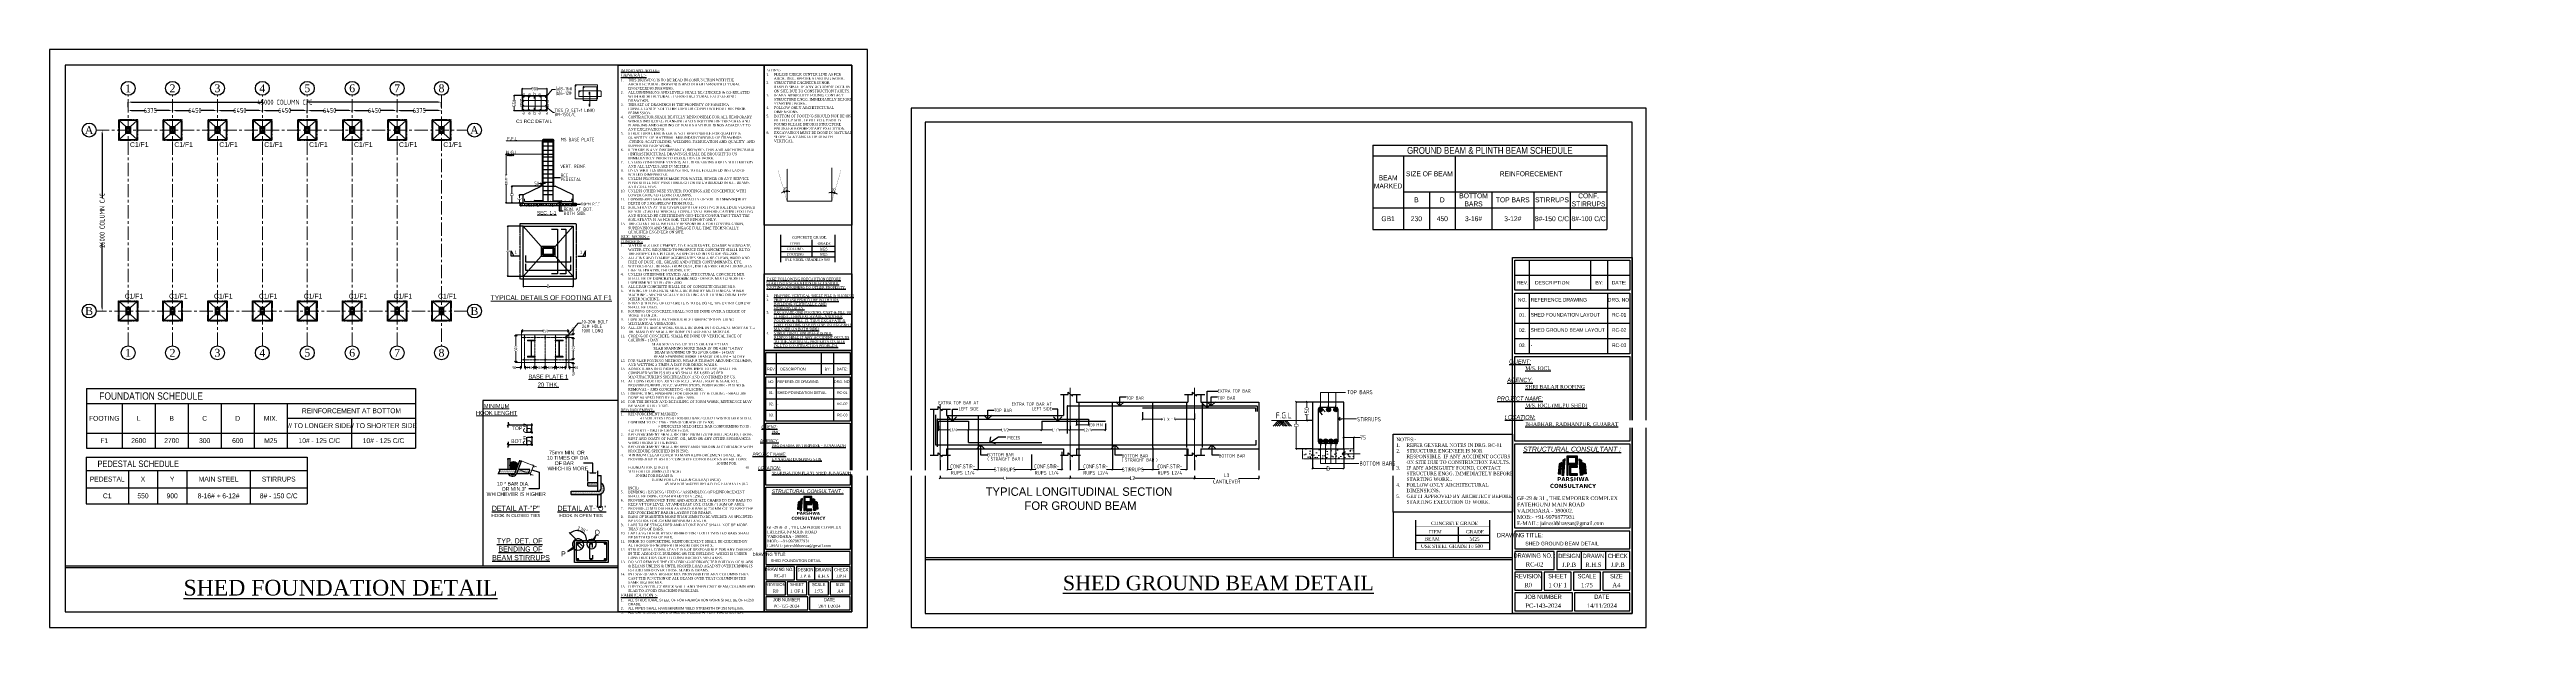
# Model space of a CAD drawing. Header units: millimetres. Extents: x 3470347 to 5996549, y -3470518 to 17149644.
# Drawn here: x 3826002 to 4181699, y 7286864 to 7369903 of the extents above; entities that cross this region are included whole.
import ezdxf
from ezdxf.enums import TextEntityAlignment as Align

# ---------------------------------------------------------------- set-up
doc = ezdxf.new("R2010")
doc.units = ezdxf.units.MM
doc.header["$MEASUREMENT"] = 0
doc.header["$PDMODE"] = 35
doc.header["$PDSIZE"] = -5
for name, pattern in [('$AUDIT_BAD_LTYPE8', [0]), ('ACAD_ISO02W100', [15, 12, -3]), ('ACAD_ISO03W100', [30, 12, -18]), ('CENTER', [50.8, 31.75, -6.35, 6.35, -6.35]), ('CENTER2', [1.125, 0.75, -0.125, 0.125, -0.125]), ('CENTERX2', [4, 2.5, -0.5, 0.5, -0.5]), ('DASHED2', [0.375, 0.25, -0.125]), ('HIDDEN', [0.375, 0.25, -0.125])]:
    doc.linetypes.add(name, pattern=pattern)
doc.layers.get('0').update_dxf_attribs({"linetype": 'CONTINUOUS', "lineweight": 25})
doc.layers.get('DEFPOINTS').update_dxf_attribs({"linetype": 'CONTINUOUS', "lineweight": 25})
for name, color, linetype, lineweight in [('6 TEXT', 7, 'CONTINUOUS', 25), ('BLOCK', 7, 'CONTINUOUS', 30), ('CENTER', 8, 'CENTER', 0), ('CENTRE LINE', 251, 'CENTER', 0), ('DIMENSION', 11, 'CONTINUOUS', 15), ('GB', 2, 'CONTINUOUS', 20), ('L4', 4, 'CONTINUOUS', 30), ('L5', 10, 'CONTINUOUS', 40), ('NOTE', 7, 'CONTINUOUS', 25), ('PV_TEXT_ROMANS', 7, 'CONTINUOUS', 0), ('rDIMension', 1, 'CONTINUOUS', 18), ('rPCC DASH', 9, 'HIDDEN', 15), ('rRCC 1', 3, 'CONTINUOUS', 25), ('rRCC 2', 40, 'CONTINUOUS', 15), ('rREINF 1', 1, 'CONTINUOUS', 25), ('rREINF 2', 4, 'CONTINUOUS', 25), ('rTEXT 3', 255, 'CONTINUOUS', 20), ('SHEET', 7, 'CONTINUOUS', 15), ('TEXT3', 7, 'CONTINUOUS', 30), ('TEXT6', 6, 'CONTINUOUS', 50)]:
    doc.layers.add(name, color=color, linetype=linetype, lineweight=lineweight)
for name, color, linetype in [('CP', 2, 'CONTINUOUS'), ('GB PB', 1, 'CONTINUOUS'), ('GF-COL', 12, 'CONTINUOUS'), ('Grid', 44, 'CONTINUOUS'), ('S&T_HATCH', 7, 'CONTINUOUS'), ('see level', 2, 'CONTINUOUS'), ('SnT-CENTER2', 8, 'CENTER'), ('STR TEX', 4, 'CONTINUOUS'), ('YQ_AXIS', 4, 'CONTINUOUS')]:
    doc.layers.add(name, color=color, linetype=linetype)
doc.styles.add('Aerial', font='times.ttf')
doc.styles.add('Arial', font='arial.ttf', dxfattribs={"height": 0.2})
doc.styles.add('ARIAL NARROW', font='ARIALN.TTF')
doc.styles.add('DIM', font='geniso.shx', dxfattribs={"width": 0.85})
doc.styles.add('J.P', font='ARIALN.TTF')
doc.styles.add('JAINIL', font='times.ttf')
doc.styles.add('ROMANS', font='', dxfattribs={"width": 0.8})
doc.styles.get("Standard").update_dxf_attribs({"font": ''})
doc.styles.add('style1', font='arial.ttf', dxfattribs={"height": 8})
doc.styles.add('style2', font='arial.ttf', dxfattribs={"height": 20})
doc.styles.add('TEXT3', font='geniso.shx')
doc.styles.add('TEXT3 0.75NA', font='geniso.shx', dxfattribs={"width": 0.75})
doc.styles.add('YQ_DIM', font='ARCHS.SHX', dxfattribs={"width": 0.8, "bigfont": 'HZDX.SHX'})
doc.styles.get('ROMANS').set_extended_font_data('AR CENA')
doc.styles.get('Standard').set_extended_font_data('AR CENA')
doc.dimstyles.new('DSC2', dxfattribs={"dimtxt": 8, "dimasz": 3, "dimexe": 3, "dimexo": 2, "dimgap": 0.5, "dimtad": 1, "dimdec": 1, "dimzin": 3, "dimdsep": 46, "dimlunit": 4, "dimtxsty": 'style2', "dimblk": 'OBLIQUE', "dimcen": 1, "dimclrd": 45, "dimclre": 8, "dimclrt": 7, "dimadec": 0, "dimazin": 0, "dimtfac": 1, "dimtdec": 1, "dimtix": 1, "dimtmove": 1, "dimatfit": 3, "dimldrblk": 'OBLIQUE', "dimfxl": 1, "dimtolj": 1, "dimtzin": 0, "dimlwd": -1, "dimlwe": -1, "dimarcsym": 0})
doc.dimstyles.new('m-1', dxfattribs={"dimscale": 0, "dimtxt": 5, "dimasz": 3, "dimexe": 1.75, "dimexo": 1.75, "dimgap": 0.25, "dimtad": 1, "dimdec": 0, "dimzin": 3, "dimdsep": 46, "dimlunit": 4, "dimtxsty": 'Standard', "dimblk": 'ORIGIN', "dimcen": 3, "dimdle": 1.75, "dimclrd": 4, "dimclre": 7, "dimclrt": 7, "dimadec": 0, "dimazin": 0, "dimtfac": 1, "dimtdec": 0, "dimtofl": 0, "dimtmove": 2, "dimatfit": 3, "dimfxl": 1, "dimfrac": 1, "dimtolj": 1, "dimtzin": 0, "dimlwd": 5, "dimlwe": 5, "dimarcsym": 0})
doc.dimstyles.new('ST-100', dxfattribs={"dimscale": 100, "dimtxt": 7, "dimasz": 5, "dimexe": 0.18, "dimexo": 0.0625, "dimgap": 0.2, "dimtad": 0, "dimdec": 0, "dimzin": 0, "dimdsep": 46, "dimtxsty": 'DIM', "dimblk": 'OPEN90', "dimcen": 0.09, "dimclrd": 256, "dimclrt": 7, "dimadec": 0, "dimazin": 0, "dimtfac": 1, "dimtdec": 0, "dimtofl": 0, "dimtmove": 0, "dimatfit": 3, "dimldrblk": 'OPEN90', "dimfxl": 1, "dimtolj": 1, "dimtzin": 0, "dimlwd": -1, "dimarcsym": 0})
doc.dimstyles.new('ST-150', dxfattribs={"dimscale": 75, "dimtxt": 3, "dimasz": 2, "dimexe": 0.18, "dimexo": 0.0625, "dimgap": 0.2, "dimtad": 0, "dimdec": 0, "dimlfac": 2, "dimzin": 0, "dimdsep": 46, "dimtxsty": 'DIM', "dimblk": 'OPEN90', "dimcen": 0.09, "dimclrd": 256, "dimclrt": 7, "dimadec": 0, "dimazin": 0, "dimtfac": 1, "dimtdec": 0, "dimtofl": 0, "dimtmove": 0, "dimatfit": 3, "dimldrblk": 'OPEN90', "dimfxl": 1, "dimtolj": 1, "dimtzin": 0, "dimlwd": -1, "dimarcsym": 0})
doc.dimstyles.new('ST-25', dxfattribs={"dimscale": 100, "dimtxt": 2.5, "dimasz": 2, "dimexe": 0.18, "dimexo": 0.0625, "dimgap": 0.2, "dimtad": 0, "dimdec": 0, "dimlfac": 0.25, "dimzin": 0, "dimdsep": 46, "dimtxsty": 'DIM', "dimblk": 'OPEN90', "dimcen": 0.09, "dimclrd": 256, "dimclrt": 7, "dimadec": 0, "dimazin": 0, "dimtfac": 1, "dimtdec": 0, "dimtofl": 0, "dimtmove": 0, "dimatfit": 3, "dimldrblk": 'OPEN90', "dimfxl": 1, "dimtolj": 1, "dimtzin": 0, "dimlwd": -1, "dimarcsym": 0})
doc.dimstyles.new('ST-50', dxfattribs={"dimscale": 100, "dimtxt": 2.5, "dimasz": 2, "dimexe": 0.18, "dimexo": 0.0625, "dimgap": 0.2, "dimtad": 0, "dimdec": 0, "dimlfac": 0.5, "dimzin": 0, "dimdsep": 46, "dimtxsty": 'DIM', "dimblk": 'OPEN90', "dimcen": 0.09, "dimclrd": 256, "dimclrt": 7, "dimadec": 0, "dimazin": 0, "dimtfac": 1, "dimtdec": 0, "dimtofl": 0, "dimtmove": 0, "dimatfit": 3, "dimldrblk": 'OPEN90', "dimfxl": 1, "dimtolj": 1, "dimtzin": 0, "dimlwd": -1, "dimarcsym": 0})
doc.dimstyles.get("Standard").update_dxf_attribs({"dimtxt": 0.18, "dimasz": 0.18, "dimexe": 0.18, "dimexo": 0.0625, "dimgap": 0.09, "dimtad": 0, "dimtih": 1, "dimtoh": 1, "dimdec": 4, "dimzin": 0, "dimdsep": 46, "dimtxsty": 'Standard', "dimcen": 0.09, "dimadec": 0, "dimazin": 0, "dimtfac": 1, "dimtdec": 4, "dimtofl": 0, "dimtmove": 2, "dimatfit": 3, "dimfxl": 1, "dimtolj": 1, "dimtzin": 0, "dimarcsym": 0})

# ---------------------------------------------------------------- blocks, each defined once
blk = doc.blocks.new('_Open90')
at = {"color": 0, "linetype": 'ByBlock', "lineweight": -2}
for p, q in [((0, 0), (-1, 0)), ((-0.5, 0.5), (0, 0)), ((0, 0), (-0.5, -0.5))]:
    blk.add_line(p, q, dxfattribs=at)
blk = doc.blocks.new('*D56')
at = {"layer": 'DEFPOINTS', "color": 0}
for p in [(3893875, 7363283), (3892732, 7361083), (3893875, 7361083)]:
    blk.add_point(p, dxfattribs=at)
at = {"layer": 'rDIMension', "color": 0, "lineweight": -2}
for p, q in [((3893869, 7363283), (3892714, 7363283)), ((3893869, 7361083), (3892714, 7361083))]:
    blk.add_line(p, q, dxfattribs=at)
at = {"layer": 'rDIMension'}
for p, q in [((3892732, 7363083), (3892732, 7362586)), ((3892732, 7361283), (3892732, 7361781))]:
    blk.add_line(p, q, dxfattribs=at)
at = {"layer": 'rDIMension', "xscale": 200, "yscale": 200, "zscale": 200}
for p, rotation in [((3892732, 7363283), 90), ((3892732, 7361083), 270)]:
    blk.add_blockref('_Open90', p, dxfattribs=dict(at, rotation=rotation))
at = {"layer": 'rDIMension', "color": 7, "insert": (3892732, 7362183), "char_height": 500, "attachment_point": 5, "rotation": 90, "style": 'DIM'}
blk.add_mtext('\\A1;550', dxfattribs=at)
blk = doc.blocks.new('*D57')
at = {"layer": 'DEFPOINTS', "color": 0}
for p in [(3893875, 7363283), (3897476, 7364264), (3897476, 7363283)]:
    blk.add_point(p, dxfattribs=at)
at = {"layer": 'rDIMension', "color": 0, "lineweight": -2}
for p, q in [((3893875, 7363290), (3893875, 7364282)), ((3897476, 7363290), (3897476, 7364282))]:
    blk.add_line(p, q, dxfattribs=at)
at = {"layer": 'rDIMension'}
for p, q in [((3894075, 7364264), (3895273, 7364264)), ((3897276, 7364264), (3896078, 7364264))]:
    blk.add_line(p, q, dxfattribs=at)
at = {"layer": 'rDIMension', "xscale": 200, "yscale": 200, "zscale": 200, "rotation": 180}
blk.add_blockref('_Open90', (3893875, 7364264), dxfattribs=at)
at = {"layer": 'rDIMension', "xscale": 200, "yscale": 200, "zscale": 200}
blk.add_blockref('_Open90', (3897476, 7364264), dxfattribs=at)
at = {"layer": 'rDIMension', "color": 7, "insert": (3895676, 7364264), "char_height": 500, "attachment_point": 5, "style": 'DIM'}
blk.add_mtext('\\A1;900', dxfattribs=at)
blk = doc.blocks.new('*D58')
at = {"layer": 'DEFPOINTS', "color": 0}
for p in [(3891568, 7354886), (3891979, 7354886), (3893608, 7347848)]:
    blk.add_point(p, dxfattribs=at)
at = {"layer": 'rDIMension', "color": 0, "lineweight": -2}
for p, q in [((3891973, 7354886), (3891550, 7354886)), ((3893601, 7347848), (3891550, 7347848))]:
    blk.add_line(p, q, dxfattribs=at)
at = {"layer": 'rDIMension'}
for p, q in [((3891568, 7354686), (3891568, 7351830)), ((3891568, 7348048), (3891568, 7350571))]:
    blk.add_line(p, q, dxfattribs=at)
at = {"layer": 'rDIMension', "xscale": 200, "yscale": 200, "zscale": 200}
for p, rotation in [((3891568, 7354886), 90), ((3891568, 7347848), 270)]:
    blk.add_blockref('_Open90', p, dxfattribs=dict(at, rotation=rotation))
at = {"layer": 'rDIMension', "color": 7, "insert": (3891568, 7351201), "char_height": 500, "attachment_point": 5, "rotation": 90, "style": 'DIM'}
blk.add_mtext('\\A1;\\H0.66667x;2000MM', dxfattribs=at)
blk = doc.blocks.new('*D59')
at = {"layer": 'DEFPOINTS', "color": 0}
for p in [(3896608, 7350655), (3896608, 7350248), (3896808, 7350248)]:
    blk.add_point(p, dxfattribs=at)
at = {"layer": 'rDIMension'}
for p, q in [((3896408, 7350655), (3896208, 7350655)), ((3897008, 7350655), (3897208, 7350655))]:
    blk.add_line(p, q, dxfattribs=at)
at = {"layer": 'rDIMension', "color": 0, "lineweight": -2}
for p, q in [((3896608, 7350254), (3896608, 7350673)), ((3896808, 7350254), (3896808, 7350673))]:
    blk.add_line(p, q, dxfattribs=at)
at = {"layer": 'rDIMension', "xscale": 200, "yscale": 200, "zscale": 200}
blk.add_blockref('_Open90', (3896608, 7350655), dxfattribs=at)
at = {"layer": 'rDIMension', "xscale": 200, "yscale": 200, "zscale": 200, "rotation": 180}
blk.add_blockref('_Open90', (3896808, 7350655), dxfattribs=at)
at = {"layer": 'rDIMension', "color": 7, "insert": (3895954, 7350655), "char_height": 500, "attachment_point": 5, "style": 'DIM'}
blk.add_mtext('\\A1;50', dxfattribs=at)
blk = doc.blocks.new('*D60')
at = {"layer": 'DEFPOINTS', "color": 0}
for p in [(3893487, 7349048), (3894008, 7349048), (3894008, 7347848)]:
    blk.add_point(p, dxfattribs=at)
at = {"layer": 'rDIMension', "color": 0, "lineweight": -2}
for p, q in [((3894001, 7349048), (3893469, 7349048)), ((3894001, 7347848), (3893469, 7347848))]:
    blk.add_line(p, q, dxfattribs=at)
at = {"layer": 'rDIMension'}
for p, q in [((3893487, 7348848), (3893487, 7348553)), ((3893487, 7348048), (3893487, 7348343))]:
    blk.add_line(p, q, dxfattribs=at)
at = {"layer": 'rDIMension', "xscale": 200, "yscale": 200, "zscale": 200}
for p, rotation in [((3893487, 7349048), 90), ((3893487, 7347848), 270)]:
    blk.add_blockref('_Open90', p, dxfattribs=dict(at, rotation=rotation))
at = {"layer": 'rDIMension', "color": 7, "insert": (3893487, 7348448), "char_height": 500, "attachment_point": 5, "rotation": 90, "style": 'DIM'}
blk.add_mtext('\\A1;C', dxfattribs=at)
blk = doc.blocks.new('*D61')
at = {"layer": 'DEFPOINTS', "color": 0}
for p in [(3892376, 7350248), (3896608, 7350248), (3893608, 7347848)]:
    blk.add_point(p, dxfattribs=at)
at = {"layer": 'rDIMension', "color": 0, "lineweight": -2}
for p, q in [((3896601, 7350248), (3892358, 7350248)), ((3893601, 7347848), (3892358, 7347848))]:
    blk.add_line(p, q, dxfattribs=at)
at = {"layer": 'rDIMension'}
for p, q in [((3892376, 7350048), (3892376, 7349174)), ((3892376, 7348048), (3892376, 7348921))]:
    blk.add_line(p, q, dxfattribs=at)
at = {"layer": 'rDIMension', "xscale": 200, "yscale": 200, "zscale": 200}
for p, rotation in [((3892376, 7350248), 90), ((3892376, 7347848), 270)]:
    blk.add_blockref('_Open90', p, dxfattribs=dict(at, rotation=rotation))
at = {"layer": 'rDIMension', "color": 7, "insert": (3892376, 7349048), "char_height": 500, "attachment_point": 5, "rotation": 90, "style": 'DIM'}
blk.add_mtext('\\A1;D', dxfattribs=at)
blk = doc.blocks.new('*D62')
at = {"layer": 'DEFPOINTS', "color": 0}
for p in [(3894008, 7344514), (3891807, 7337314), (3894008, 7337314)]:
    blk.add_point(p, dxfattribs=at)
at = {"layer": 'rDIMension', "color": 0, "lineweight": -2}
for p, q in [((3894001, 7344514), (3891789, 7344514)), ((3894001, 7337314), (3891789, 7337314))]:
    blk.add_line(p, q, dxfattribs=at)
at = {"layer": 'rDIMension'}
for p, q in [((3891807, 7344314), (3891807, 7341019)), ((3891807, 7337514), (3891807, 7340809))]:
    blk.add_line(p, q, dxfattribs=at)
at = {"layer": 'rDIMension', "xscale": 200, "yscale": 200, "zscale": 200}
for p, rotation in [((3891807, 7344514), 90), ((3891807, 7337314), 270)]:
    blk.add_blockref('_Open90', p, dxfattribs=dict(at, rotation=rotation))
at = {"layer": 'rDIMension', "color": 7, "insert": (3891807, 7340914), "char_height": 500, "attachment_point": 5, "rotation": 90, "style": 'DIM'}
blk.add_mtext('\\A1;L', dxfattribs=at)
blk = doc.blocks.new('*D63')
at = {"layer": 'DEFPOINTS', "color": 0}
for p in [(3894008, 7337314), (3901208, 7337314), (3901208, 7335872)]:
    blk.add_point(p, dxfattribs=at)
at = {"layer": 'rDIMension', "color": 0, "lineweight": -2}
for p, q in [((3894008, 7337308), (3894008, 7335854)), ((3901208, 7337308), (3901208, 7335854))]:
    blk.add_line(p, q, dxfattribs=at)
at = {"layer": 'rDIMension'}
for p, q in [((3894208, 7335872), (3897481, 7335872)), ((3901008, 7335872), (3897734, 7335872))]:
    blk.add_line(p, q, dxfattribs=at)
at = {"layer": 'rDIMension', "xscale": 200, "yscale": 200, "zscale": 200, "rotation": 180}
blk.add_blockref('_Open90', (3894008, 7335872), dxfattribs=at)
at = {"layer": 'rDIMension', "xscale": 200, "yscale": 200, "zscale": 200}
blk.add_blockref('_Open90', (3901208, 7335872), dxfattribs=at)
at = {"layer": 'rDIMension', "color": 7, "insert": (3897608, 7335872), "char_height": 500, "attachment_point": 5, "style": 'DIM'}
blk.add_mtext('\\A1;B', dxfattribs=at)
blk = doc.blocks.new('SMH-1')
at = {"layer": 'L4'}
for points in [[(0, 0), (815, 0), (815, 535)], [(815, 535), (546, 0)]]:
    blk.add_lwpolyline(points, dxfattribs=at)
at = {"layer": 'TEXT6', "style": 'ROMANS', "width": 0.85}
blk.add_attdef('SEC', text='', height=300, dxfattribs=at).set_placement((346, 410), align=Align.MIDDLE_CENTER)
blk = doc.blocks.new('*T64')
at = {"layer": 'see level', "color": 0, "linetype": 'ByBlock', "lineweight": -2}
for p, q in [((0, 0), (31732, 0)), ((0, 0), (0, -4393)), ((31732, 0), (31732, -6717)), ((0, -1898), (31732, -1898)), ((6059, -1898), (6059, -4393)), ((10254, -1898), (10254, -4393)), ((14450, -1898), (14450, -4393)), ((23574, -1898), (23574, -4393)), ((0, -4393), (31732, -4393)), ((0, -4393), (0, -6717)), ((0, -6717), (31732, -6717)), ((6059, -4393), (6059, -6717)), ((10254, -4393), (10254, -6717)), ((14450, -4393), (14450, -6717)), ((23574, -4393), (23574, -6717))]:
    blk.add_line(p, q, dxfattribs=at)
at = {"layer": 'see level', "color": 0, "linetype": 'ByBlock', "style": 'ARIAL NARROW'}
for s, insert, char_height, width, attachment_point in [('PEDESTAL', (3029, -3146), 700, 5758.13, 5), ('     PEDESTAL SCHEDULE', (150, -949), 932.35, 31431.19, 4), ('X', (8156, -3146), 700, 3895.04, 5), ('Y', (12352, -3146), 700, 3895.04, 5), ('MAIN STEEL', (19012, -3146), 700, 8823.22, 5), ('STIRRUPS', (27653, -3146), 700, 7857.54, 5), ('C1', (3029, -5555), 700, 5758.13, 5), ('550', (8156, -5555), 700, 3895.04, 5), ('900', (12352, -5555), 700, 3895.04, 5), ('8-16# + 6-12#', (19012, -5555), 700, 8823.22, 5), ('8# - 150 C/C', (27653, -5555), 700, 7857.54, 5)]:
    blk.add_mtext(s, dxfattribs=dict(at, insert=insert, char_height=char_height, width=width, attachment_point=attachment_point))
blk = doc.blocks.new('*T65')
at = {"layer": 'see level', "color": 0, "linetype": 'ByBlock', "lineweight": -2}
for p, q in [((0, 0), (47277, 0)), ((0, 0), (0, -6408)), ((47277, 0), (47277, -8542)), ((0, -2145), (47277, -2145)), ((5129, -2145), (5129, -6408)), ((9871, -2145), (9871, -6408)), ((14612, -2145), (14612, -6408)), ((19354, -2145), (19354, -6408)), ((24096, -2145), (24096, -6408)), ((28837, -2145), (28837, -8542)), ((0, -6408), (47277, -6408)), ((0, -6408), (0, -8542)), ((5129, -6408), (5129, -8542)), ((9871, -6408), (9871, -8542)), ((14612, -6408), (14612, -8542)), ((19354, -6408), (19354, -8542)), ((24096, -6408), (24096, -8542)), ((28837, -4233), (47277, -4233)), ((38057, -4233), (38057, -8542)), ((0, -8542), (47277, -8542))]:
    blk.add_line(p, q, dxfattribs=at)
at = {"layer": 'see level', "color": 0, "linetype": 'ByBlock', "style": 'ARIAL NARROW'}
for s, insert, char_height, width, attachment_point in [('     FOUNDATION SCHEDULE', (170, -1073), 1053.71, 46937.75, 4), ('REINFORCEMENT AT BOTTOM ', (38057, -3189), 700, 18100.27, 5), ('FOOTING', (2564, -4277), 700, 4789.29, 5), ('2600', (7500, -7475), 700, 4402.02, 5), ('L', (7500, -4277), 700, 4402.02, 5), ('2700', (12242, -7475), 700, 4402.02, 5), ('B', (12242, -4277), 700, 4402.02, 5), ('300', (16983, -7475), 700, 4402.02, 5), ('C', (16983, -4277), 700, 4402.02, 5), ('600', (21725, -7475), 700, 4402.02, 5), ('D', (21725, -4277), 700, 4402.02, 5), ('MIX.', (26467, -4277), 700, 4402.02, 5), ('M25', (26467, -7475), 700, 4402.02, 5), ('// TO LONGER SIDE', (33447, -5321), 700, 8880.3, 5), ('10# - 125 C/C', (33447, -7475), 700, 8919.42, 5), ('// TO SHORTER SIDE', (42667, -5321), 700, 8880.3, 5), ('10# - 125 C/C', (42667, -7475), 700, 8919.42, 5), ('F1', (2564, -7475), 700, 4789.29, 5)]:
    blk.add_mtext(s, dxfattribs=dict(at, insert=insert, char_height=char_height, width=width, attachment_point=attachment_point))
blk = doc.blocks.new('*T67')
at = {"layer": 'see level', "color": 0, "linetype": 'ByBlock', "lineweight": -2}
for p, q in [((0, 0), (33620, 0)), ((0, 0), (0, -9037)), ((33620, 0), (33620, -12142)), ((0, -1555), (33620, -1555)), ((4412, -1555), (4412, -12142)), ((11849, -1555), (11849, -12142)), ((4412, -6721), (33620, -6721)), ((8130, -6721), (8130, -12142)), ((17101, -6721), (17101, -12142)), ((23116, -6721), (23116, -12142)), ((28368, -6721), (28368, -12142)), ((0, -9037), (33620, -9037)), ((0, -9037), (0, -12142)), ((0, -12142), (33620, -12142))]:
    blk.add_line(p, q, dxfattribs=at)
at = {"layer": 'see level', "color": 0, "linetype": 'ByBlock', "attachment_point": 5, "style": 'ARIAL NARROW'}
for s, insert, char_height, width in [('GROUND BEAM & PLINTH BEAM SCHEDULE', (16810, -777), 980, 33208.44), ('BEAM MARKED', (2206, -5296), 700, 4000.09), ('SIZE OF BEAM', (8130, -4138), 700, 7025.25), ('BOTTOM BARS', (14475, -7879), 700, 4840.41), ('REINFORECEMENT', (22734, -4138), 700, 21359.9), ('CONF. STIRRUPS', (30994, -7879), 700, 4840.41), ('GB1', (2206, -10589), 700, 4000.09), ('230', (6271, -10589), 700, 3306.82), ('B', (6271, -7879), 700, 3306.82), ('450', (9989, -10589), 700, 3306.82), ('D', (9989, -7879), 700, 3306.82), ('3-16#', (14475, -10589), 700, 4840.41), ('TOP BARS', (20108, -7879), 700, 5603.86), ('3-12#', (20108, -10589), 700, 5603.86), ('8#-150 C/C', (25742, -10589), 700, 4840.41), ('STIRRUPS', (25742, -7879), 700, 4840.41), ('8#-100 C/C', (30994, -10589), 700, 4840.41)]:
    blk.add_mtext(s, dxfattribs=dict(at, insert=insert, char_height=char_height, width=width))
blk = doc.blocks.new('_Oblique')
at = {"color": 0, "linetype": 'ACAD_ISO02W100', "lineweight": -2}
blk.add_line((-0.5, -0.5), (0.5, 0.5), dxfattribs=at)
blk = doc.blocks.new('*D72')
at = {"layer": 'DEFPOINTS', "color": 0}
for p in [(-44551, -1367220), (-45159, -1367900), (-44551, -1367900)]:
    blk.add_point(p, dxfattribs=at)
at = {"layer": 'rDIMension', "color": 0, "lineweight": -2}
for p, q in [((-45159, -1367900), (-45159, -1367220)), ((-44551, -1367900), (-44551, -1367220))]:
    blk.add_line(p, q, dxfattribs=at)
at = {"layer": 'rDIMension'}
for p, q in [((-45159, -1367220), (-44551, -1367220)), ((-44551, -1367220), (-44146, -1367220))]:
    blk.add_line(p, q, dxfattribs=at)
at = {"layer": 'rDIMension', "xscale": 90, "yscale": 90, "zscale": 90, "rotation": 180}
blk.add_blockref('_Oblique', (-45159, -1367220), dxfattribs=at)
at = {"layer": 'rDIMension', "xscale": 90, "yscale": 90, "zscale": 90}
blk.add_blockref('_Oblique', (-44551, -1367220), dxfattribs=at)
at = {"layer": 'rDIMension', "color": 7, "insert": (-44000, -1367220), "char_height": 270, "attachment_point": 5, "style": 'DIM'}
blk.add_mtext('\\A1;75', dxfattribs=at)
blk = doc.blocks.new('*D73')
at = {"layer": 'DEFPOINTS', "color": 0}
for p in [(-46835, -1365100), (-47366, -1366205), (-47020, -1366205)]:
    blk.add_point(p, dxfattribs=at)
at = {"layer": 'rDIMension', "color": 0, "lineweight": -2}
for p, q in [((-46835, -1365100), (-47366, -1365100)), ((-47020, -1366205), (-47366, -1366205))]:
    blk.add_line(p, q, dxfattribs=at)
at = {"layer": 'rDIMension'}
for p, q in [((-47366, -1365100), (-47366, -1365449)), ((-47366, -1366205), (-47366, -1365856))]:
    blk.add_line(p, q, dxfattribs=at)
at = {"layer": 'rDIMension', "xscale": 90, "yscale": 90, "zscale": 90}
for p, rotation in [((-47366, -1365100), 90), ((-47366, -1366205), 270)]:
    blk.add_blockref('_Oblique', p, dxfattribs=dict(at, rotation=rotation))
at = {"layer": 'rDIMension', "color": 7, "insert": (-47366, -1365653), "char_height": 270, "attachment_point": 5, "rotation": 90, "style": 'DIM'}
blk.add_mtext('\\A1;150', dxfattribs=at)
blk = doc.blocks.new('*D74')
at = {"layer": 'DEFPOINTS', "color": 0}
for p in [(-47020, -1367900), (-45159, -1367900), (-45159, -1369078)]:
    blk.add_point(p, dxfattribs=at)
at = {"layer": 'rDIMension', "color": 0, "lineweight": -2}
for p, q in [((-47020, -1367900), (-47020, -1369078)), ((-45159, -1367900), (-45159, -1369078))]:
    blk.add_line(p, q, dxfattribs=at)
at = {"layer": 'rDIMension'}
for p, q in [((-47020, -1369078), (-46167, -1369078)), ((-45159, -1369078), (-46012, -1369078))]:
    blk.add_line(p, q, dxfattribs=at)
at = {"layer": 'rDIMension', "xscale": 90, "yscale": 90, "zscale": 90, "rotation": 180}
blk.add_blockref('_Oblique', (-47020, -1369078), dxfattribs=at)
at = {"layer": 'rDIMension', "xscale": 90, "yscale": 90, "zscale": 90}
blk.add_blockref('_Oblique', (-45159, -1369078), dxfattribs=at)
at = {"layer": 'rDIMension', "color": 7, "insert": (-46090, -1369078), "char_height": 270, "attachment_point": 5, "style": 'DIM'}
blk.add_mtext('\\A1;B', dxfattribs=at)
blk = doc.blocks.new('*D75')
at = {"layer": 'DEFPOINTS', "color": 0}
for p in [(-47020, -1365100), (-48004, -1367900), (-47020, -1367900)]:
    blk.add_point(p, dxfattribs=at)
at = {"layer": 'rDIMension', "color": 0, "lineweight": -2}
for p, q in [((-47020, -1365100), (-48004, -1365100)), ((-47020, -1367900), (-48004, -1367900))]:
    blk.add_line(p, q, dxfattribs=at)
at = {"layer": 'rDIMension'}
for p, q in [((-48004, -1365100), (-48004, -1366423)), ((-48004, -1367900), (-48004, -1366577))]:
    blk.add_line(p, q, dxfattribs=at)
at = {"layer": 'rDIMension', "xscale": 90, "yscale": 90, "zscale": 90}
for p, rotation in [((-48004, -1365100), 90), ((-48004, -1367900), 270)]:
    blk.add_blockref('_Oblique', p, dxfattribs=dict(at, rotation=rotation))
at = {"layer": 'rDIMension', "color": 7, "insert": (-48004, -1366500), "char_height": 270, "attachment_point": 5, "rotation": 90, "style": 'DIM'}
blk.add_mtext('\\A1;D', dxfattribs=at)
blk = doc.blocks.new('*D76')
at = {"layer": 'DEFPOINTS', "color": 0}
for p in [(-68910, -1365900), (-67074, -1365900), (-67074, -1369149)]:
    blk.add_point(p, dxfattribs=at)
at = {"layer": 'rDIMension', "color": 0, "lineweight": -2}
for p, q in [((-68910, -1365900), (-68910, -1369149)), ((-67074, -1365900), (-67074, -1369149))]:
    blk.add_line(p, q, dxfattribs=at)
at = {"layer": 'rDIMension'}
for p, q in [((-68910, -1369149), (-68638, -1369149)), ((-67074, -1369149), (-67346, -1369149))]:
    blk.add_line(p, q, dxfattribs=at)
at = {"layer": 'rDIMension', "xscale": 90, "yscale": 90, "zscale": 90, "rotation": 180}
blk.add_blockref('_Oblique', (-68910, -1369149), dxfattribs=at)
at = {"layer": 'rDIMension', "xscale": 90, "yscale": 90, "zscale": 90}
blk.add_blockref('_Oblique', (-67074, -1369149), dxfattribs=at)
at = {"layer": 'rDIMension', "color": 7, "insert": (-67992, -1369149), "char_height": 230, "attachment_point": 5, "style": 'DIM'}
blk.add_mtext('\\A1;CONF.STIR-\\PRUPS L1/4', dxfattribs=at)
blk = doc.blocks.new('*D77')
at = {"layer": 'DEFPOINTS', "color": 0}
for p in [(-69438, -1366526), (-67650, -1366771), (-67650, -1367531)]:
    blk.add_point(p, dxfattribs=at)
at = {"layer": 'rDIMension', "color": 0, "lineweight": -2}
for p, q in [((-69438, -1366526), (-69438, -1366771)), ((-67650, -1367531), (-67650, -1366771))]:
    blk.add_line(p, q, dxfattribs=at)
at = {"layer": 'rDIMension'}
for p, q in [((-69438, -1366771), (-68748, -1366771)), ((-67650, -1366771), (-68341, -1366771))]:
    blk.add_line(p, q, dxfattribs=at)
at = {"layer": 'rDIMension', "xscale": 90, "yscale": 90, "zscale": 90, "rotation": 180}
blk.add_blockref('_Oblique', (-69438, -1366771), dxfattribs=at)
at = {"layer": 'rDIMension', "xscale": 90, "yscale": 90, "zscale": 90}
blk.add_blockref('_Oblique', (-67650, -1366771), dxfattribs=at)
at = {"layer": 'rDIMension', "color": 7, "insert": (-68544, -1366771), "char_height": 180, "attachment_point": 5, "style": 'DIM'}
blk.add_mtext('\\A1;L1/4', dxfattribs=at)
blk = doc.blocks.new('*D78')
at = {"layer": 'DEFPOINTS', "color": 0}
for p in [(-63880, -1368238), (-62045, -1368090), (-62045, -1369149)]:
    blk.add_point(p, dxfattribs=at)
at = {"layer": 'rDIMension', "color": 0, "lineweight": -2}
for p, q in [((-63880, -1368238), (-63880, -1369149)), ((-62045, -1368090), (-62045, -1369149))]:
    blk.add_line(p, q, dxfattribs=at)
at = {"layer": 'rDIMension'}
for p, q in [((-63880, -1369149), (-63608, -1369149)), ((-62045, -1369149), (-62317, -1369149))]:
    blk.add_line(p, q, dxfattribs=at)
at = {"layer": 'rDIMension', "xscale": 90, "yscale": 90, "zscale": 90, "rotation": 180}
blk.add_blockref('_Oblique', (-63880, -1369149), dxfattribs=at)
at = {"layer": 'rDIMension', "xscale": 90, "yscale": 90, "zscale": 90}
blk.add_blockref('_Oblique', (-62045, -1369149), dxfattribs=at)
at = {"layer": 'rDIMension', "color": 7, "insert": (-62963, -1369149), "char_height": 230, "attachment_point": 5, "style": 'DIM'}
blk.add_mtext('\\A1;CONF.STIR-\\PRUPS L1/4', dxfattribs=at)
blk = doc.blocks.new('*D79')
at = {"layer": 'DEFPOINTS', "color": 0}
for p in [(-67074, -1368721), (-63880, -1368500), (-63880, -1369149)]:
    blk.add_point(p, dxfattribs=at)
at = {"layer": 'rDIMension', "color": 0, "lineweight": -2}
for p, q in [((-67074, -1368721), (-67074, -1369149)), ((-63880, -1368500), (-63880, -1369149))]:
    blk.add_line(p, q, dxfattribs=at)
at = {"layer": 'rDIMension'}
for p, q in [((-67074, -1369149), (-66045, -1369149)), ((-63880, -1369149), (-64910, -1369149))]:
    blk.add_line(p, q, dxfattribs=at)
at = {"layer": 'rDIMension', "xscale": 90, "yscale": 90, "zscale": 90, "rotation": 180}
blk.add_blockref('_Oblique', (-67074, -1369149), dxfattribs=at)
at = {"layer": 'rDIMension', "xscale": 90, "yscale": 90, "zscale": 90}
blk.add_blockref('_Oblique', (-63880, -1369149), dxfattribs=at)
at = {"layer": 'rDIMension', "color": 7, "insert": (-65477, -1369149), "char_height": 230, "attachment_point": 5, "style": 'DIM'}
blk.add_mtext('\\A1;STIRRUPS', dxfattribs=at)
blk = doc.blocks.new('*D80')
at = {"layer": 'DEFPOINTS', "color": 0}
for p in [(-63258, -1366568), (-63258, -1366771), (-61555, -1366526)]:
    blk.add_point(p, dxfattribs=at)
at = {"layer": 'rDIMension', "color": 0, "lineweight": -2}
for p, q in [((-63258, -1366568), (-63258, -1366771)), ((-61555, -1366526), (-61555, -1366771))]:
    blk.add_line(p, q, dxfattribs=at)
at = {"layer": 'rDIMension'}
for p, q in [((-63258, -1366771), (-62610, -1366771)), ((-61555, -1366771), (-62203, -1366771))]:
    blk.add_line(p, q, dxfattribs=at)
at = {"layer": 'rDIMension', "xscale": 90, "yscale": 90, "zscale": 90, "rotation": 180}
blk.add_blockref('_Oblique', (-63258, -1366771), dxfattribs=at)
at = {"layer": 'rDIMension', "xscale": 90, "yscale": 90, "zscale": 90}
blk.add_blockref('_Oblique', (-61555, -1366771), dxfattribs=at)
at = {"layer": 'rDIMension', "color": 7, "insert": (-62407, -1366771), "char_height": 180, "attachment_point": 5, "style": 'DIM'}
blk.add_mtext('\\A1;L1/4', dxfattribs=at)
blk = doc.blocks.new('*D81')
at = {"layer": 'DEFPOINTS', "color": 0}
for p in [(-67650, -1366244), (-63258, -1366244), (-63258, -1366771)]:
    blk.add_point(p, dxfattribs=at)
at = {"layer": 'rDIMension', "color": 0, "lineweight": -2}
for p, q in [((-67650, -1366244), (-67650, -1366771)), ((-63258, -1366244), (-63258, -1366771))]:
    blk.add_line(p, q, dxfattribs=at)
at = {"layer": 'rDIMension'}
for p, q in [((-67650, -1366771), (-65650, -1366771)), ((-63258, -1366771), (-65258, -1366771))]:
    blk.add_line(p, q, dxfattribs=at)
at = {"layer": 'rDIMension', "xscale": 90, "yscale": 90, "zscale": 90, "rotation": 180}
blk.add_blockref('_Oblique', (-67650, -1366771), dxfattribs=at)
at = {"layer": 'rDIMension', "xscale": 90, "yscale": 90, "zscale": 90}
blk.add_blockref('_Oblique', (-63258, -1366771), dxfattribs=at)
at = {"layer": 'rDIMension', "color": 7, "insert": (-65454, -1366771), "char_height": 180, "attachment_point": 5, "style": 'DIM'}
blk.add_mtext('\\A1;L1/2', dxfattribs=at)
blk = doc.blocks.new('*D82')
at = {"layer": 'DEFPOINTS', "color": 0}
for p in [(-61165, -1366126), (-60454, -1366465), (-60454, -1366465)]:
    blk.add_point(p, dxfattribs=at)
at = {"layer": 'rDIMension', "color": 0, "lineweight": -2}
for p, q in [((-61165, -1366126), (-61165, -1366465)), ((-60454, -1366465), (-60454, -1366465))]:
    blk.add_line(p, q, dxfattribs=at)
at = {"layer": 'rDIMension'}
for p, q in [((-61165, -1366465), (-60454, -1366465)), ((-60454, -1366465), (-60364, -1366465))]:
    blk.add_line(p, q, dxfattribs=at)
at = {"layer": 'rDIMension', "xscale": 90, "yscale": 90, "zscale": 90, "rotation": 180}
blk.add_blockref('_Oblique', (-61165, -1366465), dxfattribs=at)
at = {"layer": 'rDIMension', "xscale": 90, "yscale": 90, "zscale": 90}
blk.add_blockref('_Oblique', (-60454, -1366465), dxfattribs=at)
at = {"layer": 'rDIMension', "color": 7, "insert": (-60000, -1366465), "char_height": 180, "attachment_point": 5, "style": 'DIM'}
blk.add_mtext('\\A1;230 MIN.', dxfattribs=at)
blk = doc.blocks.new('*D83')
at = {"layer": 'DEFPOINTS', "color": 0}
for p in [(-61555, -1366526), (-59436, -1366391), (-59436, -1366771)]:
    blk.add_point(p, dxfattribs=at)
at = {"layer": 'rDIMension', "color": 0, "lineweight": -2}
for p, q in [((-61555, -1366526), (-61555, -1366771)), ((-59436, -1366391), (-59436, -1366771))]:
    blk.add_line(p, q, dxfattribs=at)
at = {"layer": 'rDIMension'}
for p, q in [((-61555, -1366771), (-60714, -1366771)), ((-59436, -1366771), (-60277, -1366771))]:
    blk.add_line(p, q, dxfattribs=at)
at = {"layer": 'rDIMension', "xscale": 90, "yscale": 90, "zscale": 90, "rotation": 180}
blk.add_blockref('_Oblique', (-61555, -1366771), dxfattribs=at)
at = {"layer": 'rDIMension', "xscale": 90, "yscale": 90, "zscale": 90}
blk.add_blockref('_Oblique', (-59436, -1366771), dxfattribs=at)
at = {"layer": 'rDIMension', "color": 7, "insert": (-60495, -1366771), "char_height": 180, "attachment_point": 5, "style": 'DIM'}
blk.add_mtext('\\A1;L2/4', dxfattribs=at)
blk = doc.blocks.new('*D84')
at = {"layer": 'DEFPOINTS', "color": 0}
for p in [(-61038, -1365100), (-59013, -1367900), (-59013, -1369149)]:
    blk.add_point(p, dxfattribs=at)
at = {"layer": 'rDIMension', "color": 0, "lineweight": -2}
for p, q in [((-61038, -1365100), (-61038, -1369149)), ((-59013, -1367900), (-59013, -1369149))]:
    blk.add_line(p, q, dxfattribs=at)
at = {"layer": 'rDIMension'}
for p, q in [((-61038, -1369149), (-60671, -1369149)), ((-59013, -1369149), (-59380, -1369149))]:
    blk.add_line(p, q, dxfattribs=at)
at = {"layer": 'rDIMension', "xscale": 90, "yscale": 90, "zscale": 90, "rotation": 180}
blk.add_blockref('_Oblique', (-61038, -1369149), dxfattribs=at)
at = {"layer": 'rDIMension', "xscale": 90, "yscale": 90, "zscale": 90}
blk.add_blockref('_Oblique', (-59013, -1369149), dxfattribs=at)
at = {"layer": 'rDIMension', "color": 7, "insert": (-60025, -1369149), "char_height": 230, "attachment_point": 5, "style": 'DIM'}
blk.add_mtext('\\A1;CONF.STIR-\\PRUPS L2/4', dxfattribs=at)
blk = doc.blocks.new('*D85')
at = {"layer": 'DEFPOINTS', "color": 0}
for p in [(-61555, -1368591), (-54105, -1368591), (-54105, -1369654)]:
    blk.add_point(p, dxfattribs=at)
at = {"layer": 'rDIMension', "color": 0, "lineweight": -2}
for p, q in [((-61555, -1368591), (-61555, -1369654)), ((-54105, -1368591), (-54105, -1369654))]:
    blk.add_line(p, q, dxfattribs=at)
at = {"layer": 'rDIMension'}
for p, q in [((-61555, -1369654), (-57957, -1369654)), ((-54105, -1369654), (-57702, -1369654))]:
    blk.add_line(p, q, dxfattribs=at)
at = {"layer": 'rDIMension', "xscale": 90, "yscale": 90, "zscale": 90, "rotation": 180}
blk.add_blockref('_Oblique', (-61555, -1369654), dxfattribs=at)
at = {"layer": 'rDIMension', "xscale": 90, "yscale": 90, "zscale": 90}
blk.add_blockref('_Oblique', (-54105, -1369654), dxfattribs=at)
at = {"layer": 'rDIMension', "color": 7, "insert": (-57830, -1369654), "char_height": 230, "attachment_point": 5, "style": 'DIM'}
blk.add_mtext('\\A1;L2', dxfattribs=at)
blk = doc.blocks.new('*D86')
at = {"layer": 'DEFPOINTS', "color": 0}
for p in [(-69353, -1368591), (-61555, -1368591), (-69353, -1369654)]:
    blk.add_point(p, dxfattribs=at)
at = {"layer": 'rDIMension', "color": 0, "lineweight": -2}
for p, q in [((-69353, -1368591), (-69353, -1369654)), ((-61555, -1368591), (-61555, -1369654))]:
    blk.add_line(p, q, dxfattribs=at)
at = {"layer": 'rDIMension'}
for p, q in [((-69353, -1369654), (-65543, -1369654)), ((-61555, -1369654), (-65365, -1369654))]:
    blk.add_line(p, q, dxfattribs=at)
at = {"layer": 'rDIMension', "xscale": 90, "yscale": 90, "zscale": 90, "rotation": 180}
blk.add_blockref('_Oblique', (-69353, -1369654), dxfattribs=at)
at = {"layer": 'rDIMension', "xscale": 90, "yscale": 90, "zscale": 90}
blk.add_blockref('_Oblique', (-61555, -1369654), dxfattribs=at)
at = {"layer": 'rDIMension', "color": 7, "insert": (-65454, -1369654), "char_height": 180, "attachment_point": 5, "style": 'DIM'}
blk.add_mtext('\\A1;L1', dxfattribs=at)
blk = doc.blocks.new('*D87')
at = {"layer": 'DEFPOINTS', "color": 0}
for p in [(-59013, -1367815), (-56590, -1367815), (-56590, -1369149)]:
    blk.add_point(p, dxfattribs=at)
at = {"layer": 'rDIMension', "color": 0, "lineweight": -2}
for p, q in [((-59013, -1367815), (-59013, -1369149)), ((-56590, -1367815), (-56590, -1369149))]:
    blk.add_line(p, q, dxfattribs=at)
at = {"layer": 'rDIMension'}
for p, q in [((-59013, -1369149), (-58369, -1369149)), ((-56590, -1369149), (-57234, -1369149))]:
    blk.add_line(p, q, dxfattribs=at)
at = {"layer": 'rDIMension', "xscale": 90, "yscale": 90, "zscale": 90, "rotation": 180}
blk.add_blockref('_Oblique', (-59013, -1369149), dxfattribs=at)
at = {"layer": 'rDIMension', "xscale": 90, "yscale": 90, "zscale": 90}
blk.add_blockref('_Oblique', (-56590, -1369149), dxfattribs=at)
at = {"layer": 'rDIMension', "color": 7, "insert": (-57801, -1369149), "char_height": 230, "attachment_point": 5, "style": 'DIM'}
blk.add_mtext('\\A1;STIRRUPS', dxfattribs=at)
blk = doc.blocks.new('*D88')
at = {"layer": 'DEFPOINTS', "color": 0}
for p in [(-56590, -1367815), (-54568, -1367900), (-54568, -1369149)]:
    blk.add_point(p, dxfattribs=at)
at = {"layer": 'rDIMension', "color": 0, "lineweight": -2}
for p, q in [((-56590, -1367815), (-56590, -1369149)), ((-54568, -1367900), (-54568, -1369149))]:
    blk.add_line(p, q, dxfattribs=at)
at = {"layer": 'rDIMension'}
for p, q in [((-56590, -1369149), (-56225, -1369149)), ((-54568, -1369149), (-54933, -1369149))]:
    blk.add_line(p, q, dxfattribs=at)
at = {"layer": 'rDIMension', "xscale": 90, "yscale": 90, "zscale": 90, "rotation": 180}
blk.add_blockref('_Oblique', (-56590, -1369149), dxfattribs=at)
at = {"layer": 'rDIMension', "xscale": 90, "yscale": 90, "zscale": 90}
blk.add_blockref('_Oblique', (-54568, -1369149), dxfattribs=at)
at = {"layer": 'rDIMension', "color": 7, "insert": (-55579, -1369149), "char_height": 230, "attachment_point": 5, "style": 'DIM'}
blk.add_mtext('\\A1;CONF.STIR-\\PRUPS L2/4', dxfattribs=at)
blk = doc.blocks.new('*D89')
at = {"layer": 'DEFPOINTS', "color": 0}
for p in [(-57211, -1365704), (-54105, -1365793), (-54105, -1366134)]:
    blk.add_point(p, dxfattribs=at)
at = {"layer": 'rDIMension', "color": 0, "lineweight": -2}
for p, q in [((-57211, -1365704), (-57211, -1366134)), ((-54105, -1365793), (-54105, -1366134))]:
    blk.add_line(p, q, dxfattribs=at)
at = {"layer": 'rDIMension'}
for p, q in [((-57211, -1366134), (-56007, -1366134)), ((-54105, -1366134), (-55309, -1366134))]:
    blk.add_line(p, q, dxfattribs=at)
at = {"layer": 'rDIMension', "xscale": 90, "yscale": 90, "zscale": 90, "rotation": 180}
blk.add_blockref('_Oblique', (-57211, -1366134), dxfattribs=at)
at = {"layer": 'rDIMension', "xscale": 90, "yscale": 90, "zscale": 90}
blk.add_blockref('_Oblique', (-54105, -1366134), dxfattribs=at)
at = {"layer": 'rDIMension', "color": 7, "insert": (-55658, -1366134), "char_height": 180, "attachment_point": 5, "style": 'DIM'}
blk.add_mtext('\\A1;L3 X 1.5', dxfattribs=at)
blk = doc.blocks.new('*D90')
at = {"layer": 'DEFPOINTS', "color": 0}
for p in [(-54105, -1368591), (-50244, -1367900), (-50244, -1369677)]:
    blk.add_point(p, dxfattribs=at)
at = {"layer": 'rDIMension', "color": 0, "lineweight": -2}
for p, q in [((-54105, -1368591), (-54105, -1369677)), ((-50244, -1367900), (-50244, -1369677))]:
    blk.add_line(p, q, dxfattribs=at)
at = {"layer": 'rDIMension'}
for p, q in [((-54105, -1369677), (-52879, -1369677)), ((-50244, -1369677), (-51470, -1369677))]:
    blk.add_line(p, q, dxfattribs=at)
at = {"layer": 'rDIMension', "xscale": 90, "yscale": 90, "zscale": 90, "rotation": 180}
blk.add_blockref('_Oblique', (-54105, -1369677), dxfattribs=at)
at = {"layer": 'rDIMension', "xscale": 90, "yscale": 90, "zscale": 90}
blk.add_blockref('_Oblique', (-50244, -1369677), dxfattribs=at)
at = {"layer": 'rDIMension', "color": 7, "insert": (-52175, -1369677), "char_height": 230, "attachment_point": 5, "style": 'DIM'}
blk.add_mtext('\\A1;L3\\PCANTILEVER', dxfattribs=at)
blk = doc.blocks.new('Q')
at = {"linetype": 'Continuous', "ltscale": 0.5}
h = blk.add_hatch(color=152, dxfattribs=at)
h.dxf.hatch_style = 1
h.paths.add_polyline_path([(6.1, 15.4), (5.5, 10.5), (6.7, 10.3), (7.3, 16)])
h.paths.add_polyline_path([(18.9, 15.4), (19.4, 10.5), (18.3, 10.3), (17.7, 16)])
h = blk.add_hatch(color=10, dxfattribs=at)
h.dxf.hatch_style = 1
h.paths.add_polyline_path([(7.9, 17.3), (7.3, 9.8), (8.4, 9.6), (9, 17.8)])
h.paths.add_polyline_path([(17.1, 17.3), (17.7, 9.8), (16.6, 9.6), (16, 17.8)])
h = blk.add_hatch(color=152, dxfattribs=at)
h.dxf.hatch_style = 1
h.paths.add_polyline_path([(9.8, 19.2), (9.8, 9.8), (10.5, 9.8), (10.5, 15), (15.2, 15), (15.2, 19.2)])
h.paths.add_polyline_path([(10.5, 18.5), (10.5, 15.7), (14.4, 15.7), (14.4, 18.5)], flags=16)
h = blk.add_hatch(color=152, dxfattribs=at)
h.dxf.hatch_style = 1
h.paths.add_polyline_path([(11.2, 14.4), (11.2, 9.8), (15.2, 9.8), (15.2, 10.5), (11.9, 10.5), (11.9, 13.7), (15.2, 13.7), (15.2, 14.4)])
at = {"color": 152, "linetype": 'Continuous'}
for points in [[(6.1, 15.4), (5.5, 10.5), (6.7, 10.3), (7.3, 16), (6.1, 15.4)], [(9.8, 19.2), (9.8, 9.8), (10.5, 9.8), (10.5, 15), (15.2, 15), (15.2, 19.2), (9.8, 19.2)], [(10.5, 18.5), (10.5, 15.7), (14.4, 15.7), (14.4, 18.5), (10.5, 18.5)], [(11.2, 14.4), (11.2, 9.8), (15.2, 9.8), (15.2, 10.5), (11.9, 10.5), (11.9, 13.7), (15.2, 13.7), (15.2, 14.4), (11.2, 14.4)], [(18.9, 15.4), (19.4, 10.5), (18.3, 10.3), (17.7, 16), (18.9, 15.4)]]:
    blk.add_lwpolyline(points, dxfattribs=at)
at = {"color": 10, "linetype": 'Continuous'}
for points in [[(7.9, 17.3), (7.3, 9.8), (8.4, 9.6), (9, 17.8), (7.9, 17.3)], [(17.1, 17.3), (17.7, 9.8), (16.6, 9.6), (16, 17.8), (17.1, 17.3)]]:
    blk.add_lwpolyline(points, dxfattribs=at)
at = {"linetype": 'Continuous', "insert": (1.3, 8.8), "char_height": 2, "attachment_point": 1}
blk.add_mtext_dynamic_manual_height_columns('\\pxqc;{\\fVerdana|b1|i0|c0|p34;\\C152;PARSHWA\\PCONSULTANCY }', width=23.282, gutter_width=1, heights=[6.3], dxfattribs=at)
blk = doc.blocks.new('_Origin')
at = {"color": 0, "linetype": 'ByBlock', "lineweight": -2}
blk.add_line((0, 0), (-1, 0), dxfattribs=at)
blk.add_circle((0, 0), 0.5, dxfattribs=at)
blk = doc.blocks.new('*D528')
at = {"color": 4, "linetype": 'CENTER2', "lineweight": 5}
for start, end in [(114.7514, 123.2577), (90, 106.245), (72.9873, 81.4937)]:
    blk.add_arc((21.3, 0.1), 20.2, start, end, dxfattribs=at)
at = {"layer": 'DEFPOINTS', "color": 0}
for p in [(3.5, 61), (21.3, 65.4), (18.9, 20.2), (21.3, 0.1), (21.3, 0.1)]:
    blk.add_point(p, dxfattribs=at)
at = {"color": 4, "lineweight": 5, "xscale": 3, "yscale": 3, "zscale": 3}
for p, rotation in [((15.6, 19.5), 20.49819837398923), ((21.3, 20.3), 175.7468316595615)]:
    blk.add_blockref('_Origin', p, dxfattribs=dict(at, rotation=rotation))
at = {"color": 7, "lineweight": 0, "insert": (17.6, 26), "char_height": 5, "attachment_point": 5, "rotation": 8.1225}
blk.add_mtext('30', dxfattribs=at)
blk = doc.blocks.new('*D529')
at = {"color": 4, "linetype": 'CENTER2', "lineweight": 5}
for start, end in [(99.663, 109.3259), (73.755, 90), (54.4291, 64.092)]:
    blk.add_arc((111.5, 0.1), 17.8, start, end, dxfattribs=at)
at = {"layer": 'DEFPOINTS', "color": 0}
for p in [(111.5, 67.3), (129.3, 61), (111.5, 0.1), (111.5, 0.1), (113.5, 17.8)]:
    blk.add_point(p, dxfattribs=at)
at = {"color": 4, "lineweight": 5, "xscale": 3, "yscale": 3, "zscale": 3}
for p, rotation in [((111.5, 17.9), 4.831477968994831), ((116.5, 17.2), 158.9234919974293)]:
    blk.add_blockref('_Origin', p, dxfattribs=dict(at, rotation=rotation))
at = {"color": 7, "lineweight": 0, "insert": (114.9, 23.6), "char_height": 5, "attachment_point": 5, "rotation": 351.8775}
blk.add_mtext('30', dxfattribs=at)
blk = doc.blocks.new('*D515')
at = {"color": 8, "ltscale": 0.5}
for p, q in [((344277.7, 142366.1), (344293.1, 142366.1)), ((344279.7, 142348.1), (344293.1, 142348.1))]:
    blk.add_line(p, q, dxfattribs=at)
at = {"color": 45, "ltscale": 0.5}
for p, q in [((344290.1, 142366.1), (344290.1, 142369.1)), ((344290.1, 142348.1), (344290.1, 142366.1)), ((344290.1, 142348.1), (344290.1, 142345.1))]:
    blk.add_line(p, q, dxfattribs=at)
at = {"layer": 'DEFPOINTS', "color": 0}
for p in [(344275.7, 142366.1), (344290.1, 142366.1), (344277.7, 142348.1)]:
    blk.add_point(p, dxfattribs=at)
at = {"color": 45, "xscale": 3, "yscale": 3, "zscale": 3}
for p, rotation in [((344290.1, 142366.1), 270), ((344290.1, 142348.1), 90)]:
    blk.add_blockref('_Oblique', p, dxfattribs=dict(at, rotation=rotation))
at = {"color": 7, "insert": (344279.4, 142357.1), "char_height": 20, "attachment_point": 5, "rotation": 90, "style": 'style2'}
blk.add_mtext('\\A1;6"', dxfattribs=at)
blk = doc.blocks.new('*D516')
at = {"color": 8, "ltscale": 0.5}
for p, q in [((344277.7, 142317.7), (344293.1, 142317.7)), ((344279.7, 142335.7), (344293.1, 142335.7))]:
    blk.add_line(p, q, dxfattribs=at)
at = {"color": 45, "ltscale": 0.5}
for p, q in [((344290.1, 142335.7), (344290.1, 142338.7)), ((344290.1, 142335.7), (344290.1, 142317.7)), ((344290.1, 142317.7), (344290.1, 142314.7))]:
    blk.add_line(p, q, dxfattribs=at)
at = {"layer": 'DEFPOINTS', "color": 0}
for p in [(344275.7, 142317.7), (344277.7, 142335.7), (344290.1, 142317.7)]:
    blk.add_point(p, dxfattribs=at)
at = {"color": 45, "xscale": 3, "yscale": 3, "zscale": 3}
for p, rotation in [((344290.1, 142335.7), 270), ((344290.1, 142317.7), 90)]:
    blk.add_blockref('_Oblique', p, dxfattribs=dict(at, rotation=rotation))
at = {"color": 7, "insert": (344279.4, 142326.7), "char_height": 20, "attachment_point": 5, "rotation": 90, "style": 'style2'}
blk.add_mtext('\\A1;6"', dxfattribs=at)
blk = doc.blocks.new('BP11')
at = {"layer": 'GB', "transparency": 33554483}
h = blk.add_hatch(color=3, dxfattribs=at)
h.dxf.hatch_style = 1
h.paths.add_polyline_path([(3812022, 7355150), (3812022, 7355148), (3812162, 7355148), (3812162, 7355150, 0.4142136), (3812152, 7355160), (3812096, 7355160), (3812096, 7355436), (3812152, 7355436, 0.4142136), (3812162, 7355446), (3812162, 7355448), (3812022, 7355448), (3812022, 7355446, 0.4142136), (3812032, 7355436), (3812089, 7355436), (3812089, 7355160), (3812032, 7355160, 0.4142136)])
h = blk.add_hatch(color=3, dxfattribs=at)
h.dxf.hatch_style = 1
h.paths.add_polyline_path([(3812522, 7355148), (3812522, 7355150, -0.4142136), (3812532, 7355160), (3812589, 7355160), (3812589, 7355436), (3812532, 7355436, -0.4142136), (3812522, 7355446), (3812522, 7355448), (3812662, 7355448), (3812662, 7355446, -0.4142136), (3812652, 7355436), (3812596, 7355436), (3812596, 7355160), (3812652, 7355160, -0.4142136), (3812662, 7355150), (3812662, 7355148)])
at = {"layer": 'GB', "color": 8, "linetype": 'CENTERX2', "ltscale": 20}
for p, q in [((3812767, 7355498), (3811917, 7355498)), ((3811917, 7355098), (3812767, 7355098)), ((3811967, 7355548), (3811967, 7355048)), ((3812157, 7355548), (3812157, 7355048)), ((3812342, 7355548), (3812342, 7355048)), ((3812527, 7355548), (3812527, 7355048)), ((3812717, 7355048), (3812717, 7355548))]:
    blk.add_line(p, q, dxfattribs=at)
at = {"layer": 'GB', "color": 4}
blk.add_lwpolyline([(3811892, 7355573), (3811892, 7355023), (3812792, 7355023), (3812792, 7355573)], close=True, dxfattribs=at)
at = {"layer": 'GB', "color": 5}
blk.add_lwpolyline([(3811917, 7355548), (3811917, 7355048), (3812767, 7355048), (3812767, 7355548)], close=True, dxfattribs=at)
at = {"layer": 'GB', "color": 3}
for points in [[(3812089, 7355160), (3812032, 7355160, 0.4142136), (3812022, 7355150), (3812022, 7355148), (3812162, 7355148), (3812162, 7355150, 0.4142136), (3812152, 7355160), (3812096, 7355160), (3812096, 7355436), (3812152, 7355436, 0.4142136), (3812162, 7355446), (3812162, 7355448), (3812022, 7355448), (3812022, 7355446, 0.4142136), (3812032, 7355436), (3812089, 7355436)], [(3812596, 7355160), (3812652, 7355160, -0.4142136), (3812662, 7355150), (3812662, 7355148), (3812522, 7355148), (3812522, 7355150, -0.4142136), (3812532, 7355160), (3812589, 7355160), (3812589, 7355436), (3812532, 7355436, -0.4142136), (3812522, 7355446), (3812522, 7355448), (3812662, 7355448), (3812662, 7355446, -0.4142136), (3812652, 7355436), (3812596, 7355436)]]:
    blk.add_lwpolyline(points, format="xyb", close=True, dxfattribs=at)
at = {"layer": 'GB'}
for centre in [(3811967, 7355498), (3811967, 7355098), (3812157, 7355498), (3812157, 7355098), (3812342, 7355498), (3812342, 7355098), (3812527, 7355498), (3812527, 7355098), (3812717, 7355498), (3812717, 7355098)]:
    blk.add_circle(centre, 12, dxfattribs=at)
blk = doc.blocks.new('*D93')
at = {"layer": 'DEFPOINTS', "color": 0}
for p in [(3833556, 7358331), (3833556, 7332331), (3833556, 7332331)]:
    blk.add_point(p, dxfattribs=at)
at = {"layer": 'GB PB'}
for p, q in [((3833556, 7357831), (3833556, 7348564)), ((3833556, 7332831), (3833556, 7342098))]:
    blk.add_line(p, q, dxfattribs=at)
at = {"layer": 'GB PB', "color": 0, "lineweight": -2}
for p, q in [((3833562, 7358331), (3833574, 7358331)), ((3833562, 7332331), (3833574, 7332331))]:
    blk.add_line(p, q, dxfattribs=at)
at = {"layer": 'GB PB'}
for points in [[(3833639, 7357831), (3833472, 7357831), (3833556, 7358331)], [(3833472, 7332831), (3833639, 7332831), (3833556, 7332331)]]:
    blk.add_solid(points, dxfattribs=at)
at = {"layer": 'GB PB', "color": 7, "insert": (3833556, 7345331), "char_height": 700, "attachment_point": 5, "rotation": 90, "style": 'DIM'}
blk.add_mtext('\\A1;26000 COLUMN C/C', dxfattribs=at)
blk = doc.blocks.new('*D94')
at = {"layer": 'DEFPOINTS', "color": 0}
for p in [(3837287, 7361140), (3843662, 7361140), (3843662, 7361140)]:
    blk.add_point(p, dxfattribs=at)
at = {"layer": 'GB PB', "color": 0, "lineweight": -2}
for p, q in [((3837287, 7361147), (3837287, 7361158)), ((3843662, 7361147), (3843662, 7361158))]:
    blk.add_line(p, q, dxfattribs=at)
at = {"layer": 'GB PB'}
for p, q in [((3837787, 7361140), (3839711, 7361140)), ((3843162, 7361140), (3841238, 7361140))]:
    blk.add_line(p, q, dxfattribs=at)
for points in [[(3837787, 7361224), (3837787, 7361057), (3837287, 7361140)], [(3843162, 7361057), (3843162, 7361224), (3843662, 7361140)]]:
    blk.add_solid(points, dxfattribs=at)
at = {"layer": 'GB PB', "color": 7, "insert": (3840474, 7361140), "char_height": 700, "attachment_point": 5, "style": 'DIM'}
blk.add_mtext('\\A1;6375', dxfattribs=at)
blk = doc.blocks.new('*D95')
at = {"layer": 'DEFPOINTS', "color": 0}
for p in [(3843662, 7361140), (3850112, 7361140), (3850112, 7361091)]:
    blk.add_point(p, dxfattribs=at)
at = {"layer": 'GB PB', "color": 0, "lineweight": -2}
for p, q in [((3843662, 7361147), (3843662, 7361158)), ((3850112, 7361097), (3850112, 7361158))]:
    blk.add_line(p, q, dxfattribs=at)
at = {"layer": 'GB PB'}
for p, q in [((3844162, 7361140), (3846093, 7361140)), ((3849612, 7361140), (3847681, 7361140))]:
    blk.add_line(p, q, dxfattribs=at)
for points in [[(3844162, 7361224), (3844162, 7361057), (3843662, 7361140)], [(3849612, 7361057), (3849612, 7361224), (3850112, 7361140)]]:
    blk.add_solid(points, dxfattribs=at)
at = {"layer": 'GB PB', "color": 7, "insert": (3846887, 7361140), "char_height": 700, "attachment_point": 5, "style": 'DIM'}
blk.add_mtext('\\A1;6450', dxfattribs=at)
blk = doc.blocks.new('*D96')
at = {"layer": 'DEFPOINTS', "color": 0}
for p in [(3850112, 7361091), (3856562, 7361140), (3856562, 7360967)]:
    blk.add_point(p, dxfattribs=at)
at = {"layer": 'GB PB', "color": 0, "lineweight": -2}
for p, q in [((3850112, 7361097), (3850112, 7361158)), ((3856562, 7360973), (3856562, 7361158))]:
    blk.add_line(p, q, dxfattribs=at)
at = {"layer": 'GB PB'}
for p, q in [((3850612, 7361140), (3852543, 7361140)), ((3856062, 7361140), (3854131, 7361140))]:
    blk.add_line(p, q, dxfattribs=at)
for points in [[(3850612, 7361224), (3850612, 7361057), (3850112, 7361140)], [(3856062, 7361057), (3856062, 7361224), (3856562, 7361140)]]:
    blk.add_solid(points, dxfattribs=at)
at = {"layer": 'GB PB', "color": 7, "insert": (3853337, 7361140), "char_height": 700, "attachment_point": 5, "style": 'DIM'}
blk.add_mtext('\\A1;6450', dxfattribs=at)
blk = doc.blocks.new('*D97')
at = {"layer": 'DEFPOINTS', "color": 0}
for p in [(3856562, 7360967), (3863012, 7361140), (3863012, 7360769)]:
    blk.add_point(p, dxfattribs=at)
at = {"layer": 'GB PB', "color": 0, "lineweight": -2}
for p, q in [((3856562, 7360973), (3856562, 7361158)), ((3863012, 7360775), (3863012, 7361158))]:
    blk.add_line(p, q, dxfattribs=at)
at = {"layer": 'GB PB'}
for p, q in [((3857062, 7361140), (3858993, 7361140)), ((3862512, 7361140), (3860581, 7361140))]:
    blk.add_line(p, q, dxfattribs=at)
for points in [[(3857062, 7361224), (3857062, 7361057), (3856562, 7361140)], [(3862512, 7361057), (3862512, 7361224), (3863012, 7361140)]]:
    blk.add_solid(points, dxfattribs=at)
at = {"layer": 'GB PB', "color": 7, "insert": (3859787, 7361140), "char_height": 700, "attachment_point": 5, "style": 'DIM'}
blk.add_mtext('\\A1;6450', dxfattribs=at)
blk = doc.blocks.new('*D98')
at = {"layer": 'DEFPOINTS', "color": 0}
for p in [(3863012, 7360769), (3869462, 7361140), (3869462, 7360927)]:
    blk.add_point(p, dxfattribs=at)
at = {"layer": 'GB PB', "color": 0, "lineweight": -2}
for p, q in [((3863012, 7360775), (3863012, 7361158)), ((3869462, 7360934), (3869462, 7361158))]:
    blk.add_line(p, q, dxfattribs=at)
at = {"layer": 'GB PB'}
for p, q in [((3863512, 7361140), (3865443, 7361140)), ((3868962, 7361140), (3867031, 7361140))]:
    blk.add_line(p, q, dxfattribs=at)
for points in [[(3863512, 7361224), (3863512, 7361057), (3863012, 7361140)], [(3868962, 7361057), (3868962, 7361224), (3869462, 7361140)]]:
    blk.add_solid(points, dxfattribs=at)
at = {"layer": 'GB PB', "color": 7, "insert": (3866237, 7361140), "char_height": 700, "attachment_point": 5, "style": 'DIM'}
blk.add_mtext('\\A1;6450', dxfattribs=at)
blk = doc.blocks.new('*D99')
at = {"layer": 'DEFPOINTS', "color": 0}
for p in [(3869462, 7360927), (3875912, 7361140), (3875912, 7360927)]:
    blk.add_point(p, dxfattribs=at)
at = {"layer": 'GB PB', "color": 0, "lineweight": -2}
for p, q in [((3869462, 7360934), (3869462, 7361158)), ((3875912, 7360934), (3875912, 7361158))]:
    blk.add_line(p, q, dxfattribs=at)
at = {"layer": 'GB PB'}
for p, q in [((3869962, 7361140), (3871893, 7361140)), ((3875412, 7361140), (3873481, 7361140))]:
    blk.add_line(p, q, dxfattribs=at)
for points in [[(3869962, 7361224), (3869962, 7361057), (3869462, 7361140)], [(3875412, 7361057), (3875412, 7361224), (3875912, 7361140)]]:
    blk.add_solid(points, dxfattribs=at)
at = {"layer": 'GB PB', "color": 7, "insert": (3872687, 7361140), "char_height": 700, "attachment_point": 5, "style": 'DIM'}
blk.add_mtext('\\A1;6450', dxfattribs=at)
blk = doc.blocks.new('*D100')
at = {"layer": 'DEFPOINTS', "color": 0}
for p in [(3875912, 7360927), (3882287, 7361140), (3882287, 7361046)]:
    blk.add_point(p, dxfattribs=at)
at = {"layer": 'GB PB', "color": 0, "lineweight": -2}
for p, q in [((3875912, 7360934), (3875912, 7361158)), ((3882287, 7361052), (3882287, 7361158))]:
    blk.add_line(p, q, dxfattribs=at)
at = {"layer": 'GB PB'}
for p, q in [((3876412, 7361140), (3878336, 7361140)), ((3881787, 7361140), (3879863, 7361140))]:
    blk.add_line(p, q, dxfattribs=at)
for points in [[(3876412, 7361224), (3876412, 7361057), (3875912, 7361140)], [(3881787, 7361057), (3881787, 7361224), (3882287, 7361140)]]:
    blk.add_solid(points, dxfattribs=at)
at = {"layer": 'GB PB', "color": 7, "insert": (3879099, 7361140), "char_height": 700, "attachment_point": 5, "style": 'DIM'}
blk.add_mtext('\\A1;6375', dxfattribs=at)
blk = doc.blocks.new('*D101')
at = {"layer": 'DEFPOINTS', "color": 0}
for p in [(3837287, 7361609), (3882287, 7362340), (3882287, 7361609)]:
    blk.add_point(p, dxfattribs=at)
at = {"layer": 'GB PB', "color": 0, "lineweight": -2}
for p, q in [((3837287, 7361616), (3837287, 7362358)), ((3882287, 7361616), (3882287, 7362358))]:
    blk.add_line(p, q, dxfattribs=at)
at = {"layer": 'GB PB'}
for p, q in [((3837787, 7362340), (3856524, 7362340)), ((3881787, 7362340), (3863050, 7362340))]:
    blk.add_line(p, q, dxfattribs=at)
for points in [[(3837787, 7362424), (3837787, 7362257), (3837287, 7362340)], [(3881787, 7362257), (3881787, 7362424), (3882287, 7362340)]]:
    blk.add_solid(points, dxfattribs=at)
at = {"layer": 'GB PB', "color": 7, "insert": (3859787, 7362340), "char_height": 700, "attachment_point": 5, "style": 'DIM'}
blk.add_mtext('\\A1;45000 COLUMN C/C', dxfattribs=at)
blk = doc.blocks.new('*D102')
at = {"layer": 'DEFPOINTS', "color": 0}
for p in [(3815955, 7326734), (3815955, 7326459), (3819355, 7326459)]:
    blk.add_point(p, dxfattribs=at)
at = {"layer": 'rDIMension', "color": 0, "lineweight": -2}
for p, q in [((3815955, 7326465), (3815955, 7326752)), ((3819355, 7326465), (3819355, 7326752))]:
    blk.add_line(p, q, dxfattribs=at)
at = {"layer": 'rDIMension'}
for p, q in [((3816155, 7326734), (3817482, 7326734)), ((3819155, 7326734), (3817828, 7326734))]:
    blk.add_line(p, q, dxfattribs=at)
at = {"layer": 'rDIMension', "xscale": 200, "yscale": 200, "zscale": 200, "rotation": 180}
blk.add_blockref('_Open90', (3815955, 7326734), dxfattribs=at)
at = {"layer": 'rDIMension', "xscale": 200, "yscale": 200, "zscale": 200}
blk.add_blockref('_Open90', (3819355, 7326734), dxfattribs=at)
at = {"layer": 'rDIMension', "color": 7, "insert": (3817655, 7326734), "char_height": 200, "attachment_point": 5, "style": 'DIM'}
blk.add_mtext('\\A1;850', dxfattribs=at)
blk = doc.blocks.new('*D103')
at = {"layer": 'DEFPOINTS', "color": 0}
for p in [(3815955, 7326459), (3815542, 7324459), (3815955, 7324459)]:
    blk.add_point(p, dxfattribs=at)
at = {"layer": 'rDIMension', "color": 0, "lineweight": -2}
for p, q in [((3815949, 7326459), (3815524, 7326459)), ((3815949, 7324459), (3815524, 7324459))]:
    blk.add_line(p, q, dxfattribs=at)
at = {"layer": 'rDIMension'}
for p, q in [((3815542, 7326259), (3815542, 7325632)), ((3815542, 7324659), (3815542, 7325286))]:
    blk.add_line(p, q, dxfattribs=at)
at = {"layer": 'rDIMension', "xscale": 200, "yscale": 200, "zscale": 200}
for p, rotation in [((3815542, 7326459), 90), ((3815542, 7324459), 270)]:
    blk.add_blockref('_Open90', p, dxfattribs=dict(at, rotation=rotation))
at = {"layer": 'rDIMension', "color": 7, "insert": (3815542, 7325459), "char_height": 200, "attachment_point": 5, "rotation": 90, "style": 'DIM'}
blk.add_mtext('\\A1;500', dxfattribs=at)
blk = doc.blocks.new('*D104')
at = {"layer": 'DEFPOINTS', "color": 0}
for p in [(3815955, 7324459), (3815955, 7324093), (3816155, 7324459)]:
    blk.add_point(p, dxfattribs=at)
at = {"layer": 'rDIMension'}
for p, q in [((3815755, 7324093), (3815555, 7324093)), ((3816355, 7324093), (3816555, 7324093))]:
    blk.add_line(p, q, dxfattribs=at)
at = {"layer": 'rDIMension', "color": 0, "lineweight": -2}
for p, q in [((3815955, 7324453), (3815955, 7324075)), ((3816155, 7324453), (3816155, 7324075))]:
    blk.add_line(p, q, dxfattribs=at)
at = {"layer": 'rDIMension', "xscale": 200, "yscale": 200, "zscale": 200}
blk.add_blockref('_Open90', (3815955, 7324093), dxfattribs=at)
at = {"layer": 'rDIMension', "xscale": 200, "yscale": 200, "zscale": 200, "rotation": 180}
blk.add_blockref('_Open90', (3816155, 7324093), dxfattribs=at)
at = {"layer": 'rDIMension', "color": 7, "insert": (3815442, 7324093), "char_height": 200, "attachment_point": 5, "style": 'DIM'}
blk.add_mtext('\\A1;50', dxfattribs=at)
blk = doc.blocks.new('*D105')
at = {"layer": 'DEFPOINTS', "color": 0}
for p in [(3816155, 7324459), (3816915, 7324459), (3816915, 7324093)]:
    blk.add_point(p, dxfattribs=at)
at = {"layer": 'rDIMension', "color": 0, "lineweight": -2}
for p, q in [((3816155, 7324453), (3816155, 7324075)), ((3816915, 7324453), (3816915, 7324075))]:
    blk.add_line(p, q, dxfattribs=at)
at = {"layer": 'rDIMension'}
for p, q in [((3816355, 7324093), (3816379, 7324093)), ((3816715, 7324093), (3816692, 7324093))]:
    blk.add_line(p, q, dxfattribs=at)
at = {"layer": 'rDIMension', "xscale": 200, "yscale": 200, "zscale": 200, "rotation": 180}
blk.add_blockref('_Open90', (3816155, 7324093), dxfattribs=at)
at = {"layer": 'rDIMension', "xscale": 200, "yscale": 200, "zscale": 200}
blk.add_blockref('_Open90', (3816915, 7324093), dxfattribs=at)
at = {"layer": 'rDIMension', "color": 7, "insert": (3816535, 7324093), "char_height": 200, "attachment_point": 5, "style": 'DIM'}
blk.add_mtext('\\A1;190', dxfattribs=at)
blk = doc.blocks.new('*D106')
at = {"layer": 'DEFPOINTS', "color": 0}
for p in [(3816915, 7324459), (3817655, 7324459), (3817655, 7324093)]:
    blk.add_point(p, dxfattribs=at)
at = {"layer": 'rDIMension', "color": 0, "lineweight": -2}
for p, q in [((3816915, 7324453), (3816915, 7324075)), ((3817655, 7324453), (3817655, 7324075))]:
    blk.add_line(p, q, dxfattribs=at)
at = {"layer": 'rDIMension'}
for p, q in [((3817115, 7324093), (3817129, 7324093)), ((3817455, 7324093), (3817441, 7324093))]:
    blk.add_line(p, q, dxfattribs=at)
at = {"layer": 'rDIMension', "xscale": 200, "yscale": 200, "zscale": 200, "rotation": 180}
blk.add_blockref('_Open90', (3816915, 7324093), dxfattribs=at)
at = {"layer": 'rDIMension', "xscale": 200, "yscale": 200, "zscale": 200}
blk.add_blockref('_Open90', (3817655, 7324093), dxfattribs=at)
at = {"layer": 'rDIMension', "color": 7, "insert": (3817285, 7324093), "char_height": 200, "attachment_point": 5, "style": 'DIM'}
blk.add_mtext('\\A1;185', dxfattribs=at)
blk = doc.blocks.new('*D107')
at = {"layer": 'DEFPOINTS', "color": 0}
for p in [(3817655, 7324459), (3818395, 7324459), (3818395, 7324093)]:
    blk.add_point(p, dxfattribs=at)
at = {"layer": 'rDIMension', "color": 0, "lineweight": -2}
for p, q in [((3817655, 7324453), (3817655, 7324075)), ((3818395, 7324453), (3818395, 7324075))]:
    blk.add_line(p, q, dxfattribs=at)
at = {"layer": 'rDIMension'}
for p, q in [((3817855, 7324093), (3817869, 7324093)), ((3818195, 7324093), (3818181, 7324093))]:
    blk.add_line(p, q, dxfattribs=at)
at = {"layer": 'rDIMension', "xscale": 200, "yscale": 200, "zscale": 200, "rotation": 180}
blk.add_blockref('_Open90', (3817655, 7324093), dxfattribs=at)
at = {"layer": 'rDIMension', "xscale": 200, "yscale": 200, "zscale": 200}
blk.add_blockref('_Open90', (3818395, 7324093), dxfattribs=at)
at = {"layer": 'rDIMension', "color": 7, "insert": (3818025, 7324093), "char_height": 200, "attachment_point": 5, "style": 'DIM'}
blk.add_mtext('\\A1;185', dxfattribs=at)
blk = doc.blocks.new('*D108')
at = {"layer": 'DEFPOINTS', "color": 0}
for p in [(3818395, 7324459), (3819155, 7324459), (3819155, 7324093)]:
    blk.add_point(p, dxfattribs=at)
at = {"layer": 'rDIMension', "color": 0, "lineweight": -2}
for p, q in [((3818395, 7324453), (3818395, 7324075)), ((3819155, 7324453), (3819155, 7324075))]:
    blk.add_line(p, q, dxfattribs=at)
at = {"layer": 'rDIMension'}
for p, q in [((3818595, 7324093), (3818619, 7324093)), ((3818955, 7324093), (3818932, 7324093))]:
    blk.add_line(p, q, dxfattribs=at)
at = {"layer": 'rDIMension', "xscale": 200, "yscale": 200, "zscale": 200, "rotation": 180}
blk.add_blockref('_Open90', (3818395, 7324093), dxfattribs=at)
at = {"layer": 'rDIMension', "xscale": 200, "yscale": 200, "zscale": 200}
blk.add_blockref('_Open90', (3819155, 7324093), dxfattribs=at)
at = {"layer": 'rDIMension', "color": 7, "insert": (3818775, 7324093), "char_height": 200, "attachment_point": 5, "style": 'DIM'}
blk.add_mtext('\\A1;190', dxfattribs=at)
blk = doc.blocks.new('*D109')
at = {"layer": 'DEFPOINTS', "color": 0}
for p in [(3819155, 7324459), (3819355, 7324459), (3819355, 7324093)]:
    blk.add_point(p, dxfattribs=at)
at = {"layer": 'rDIMension'}
for p, q in [((3818955, 7324093), (3818755, 7324093)), ((3819355, 7324093), (3819772, 7324093)), ((3819555, 7324093), (3819755, 7324093))]:
    blk.add_line(p, q, dxfattribs=at)
at = {"layer": 'rDIMension', "color": 0, "lineweight": -2}
for p, q in [((3819155, 7324453), (3819155, 7324075)), ((3819355, 7324453), (3819355, 7324075))]:
    blk.add_line(p, q, dxfattribs=at)
at = {"layer": 'rDIMension', "xscale": 200, "yscale": 200, "zscale": 200}
blk.add_blockref('_Open90', (3819155, 7324093), dxfattribs=at)
at = {"layer": 'rDIMension', "xscale": 200, "yscale": 200, "zscale": 200, "rotation": 180}
blk.add_blockref('_Open90', (3819355, 7324093), dxfattribs=at)
at = {"layer": 'rDIMension', "color": 7, "insert": (3819885, 7324093), "char_height": 200, "attachment_point": 5, "style": 'DIM'}
blk.add_mtext('\\A1;50', dxfattribs=at)
blk = doc.blocks.new('*D110')
at = {"layer": 'DEFPOINTS', "color": 0}
for p in [(3819355, 7326459), (3819355, 7326259), (3819662, 7326459)]:
    blk.add_point(p, dxfattribs=at)
at = {"layer": 'rDIMension', "color": 0, "lineweight": -2}
for p, q in [((3819362, 7326459), (3819680, 7326459)), ((3819362, 7326259), (3819680, 7326259))]:
    blk.add_line(p, q, dxfattribs=at)
at = {"layer": 'rDIMension'}
for p, q in [((3819662, 7326659), (3819662, 7326859)), ((3819662, 7326459), (3819662, 7326745)), ((3819662, 7326059), (3819662, 7325859))]:
    blk.add_line(p, q, dxfattribs=at)
at = {"layer": 'rDIMension', "xscale": 200, "yscale": 200, "zscale": 200}
for p, rotation in [((3819662, 7326459), 270), ((3819662, 7326259), 90)]:
    blk.add_blockref('_Open90', p, dxfattribs=dict(at, rotation=rotation))
at = {"layer": 'rDIMension', "color": 7, "insert": (3819662, 7326859), "char_height": 200, "attachment_point": 5, "rotation": 90, "style": 'DIM'}
blk.add_mtext('\\A1;50', dxfattribs=at)
blk = doc.blocks.new('*D111')
at = {"layer": 'DEFPOINTS', "color": 0}
for p in [(3819355, 7326259), (3819355, 7324659), (3819662, 7324659)]:
    blk.add_point(p, dxfattribs=at)
at = {"layer": 'rDIMension', "color": 0, "lineweight": -2}
for p, q in [((3819362, 7326259), (3819680, 7326259)), ((3819362, 7324659), (3819680, 7324659))]:
    blk.add_line(p, q, dxfattribs=at)
at = {"layer": 'rDIMension'}
for p, q in [((3819662, 7326059), (3819662, 7325641)), ((3819662, 7324859), (3819662, 7325277))]:
    blk.add_line(p, q, dxfattribs=at)
at = {"layer": 'rDIMension', "xscale": 200, "yscale": 200, "zscale": 200}
for p, rotation in [((3819662, 7326259), 90), ((3819662, 7324659), 270)]:
    blk.add_blockref('_Open90', p, dxfattribs=dict(at, rotation=rotation))
at = {"layer": 'rDIMension', "color": 7, "insert": (3819662, 7325459), "char_height": 200, "attachment_point": 5, "rotation": 90, "style": 'DIM'}
blk.add_mtext('\\A1;400', dxfattribs=at)
blk = doc.blocks.new('*D112')
at = {"layer": 'DEFPOINTS', "color": 0}
for p in [(3819355, 7324659), (3819355, 7324459), (3819662, 7324459)]:
    blk.add_point(p, dxfattribs=at)
at = {"layer": 'rDIMension', "color": 0, "lineweight": -2}
for p, q in [((3819362, 7324659), (3819680, 7324659)), ((3819362, 7324459), (3819680, 7324459))]:
    blk.add_line(p, q, dxfattribs=at)
at = {"layer": 'rDIMension'}
for p, q in [((3819662, 7324859), (3819662, 7325059)), ((3819662, 7324459), (3819662, 7323796)), ((3819662, 7324259), (3819662, 7324059))]:
    blk.add_line(p, q, dxfattribs=at)
at = {"layer": 'rDIMension', "xscale": 200, "yscale": 200, "zscale": 200}
for p, rotation in [((3819662, 7324659), 270), ((3819662, 7324459), 90)]:
    blk.add_blockref('_Open90', p, dxfattribs=dict(at, rotation=rotation))
at = {"layer": 'rDIMension', "color": 7, "insert": (3819700, 7323644), "char_height": 200, "attachment_point": 5, "rotation": 90, "style": 'DIM'}
blk.add_mtext('\\A1;50', dxfattribs=at)
blk = doc.blocks.new('*D1197')
at = {"layer": 'DEFPOINTS', "color": 0}
for p in [(2471374, -2975937), (2471374, -2975937), (2471374, -2982772)]:
    blk.add_point(p, dxfattribs=at)
at = {"layer": 'rDIMension', "color": 0, "lineweight": -2}
for p, q in [((2471374, -2975937), (2471374, -2975937)), ((2471374, -2982772), (2471374, -2982772))]:
    blk.add_line(p, q, dxfattribs=at)
at = {"layer": 'rDIMension'}
for p, q in [((2471374, -2976137), (2471374, -2978697)), ((2471374, -2982572), (2471374, -2980012))]:
    blk.add_line(p, q, dxfattribs=at)
at = {"layer": 'rDIMension', "xscale": 200, "yscale": 200, "zscale": 200}
for p, rotation in [((2471374, -2975937), 90), ((2471374, -2982772), 270)]:
    blk.add_blockref('_Open90', p, dxfattribs=dict(at, rotation=rotation))
at = {"layer": 'rDIMension', "color": 7, "insert": (2471374, -2979354), "char_height": 600, "attachment_point": 5, "rotation": 90, "style": 'DIM'}
blk.add_mtext('\\A1;6835', dxfattribs=at)
blk = doc.blocks.new('*D1198')
at = {"layer": 'DEFPOINTS', "color": 0}
for p in [(2471374, -2969102), (2471752, -2969102), (2471374, -2975937)]:
    blk.add_point(p, dxfattribs=at)
at = {"layer": 'rDIMension', "color": 0, "lineweight": -2}
for p, q in [((2471752, -2969102), (2471374, -2969102)), ((2471374, -2975937), (2471374, -2975937))]:
    blk.add_line(p, q, dxfattribs=at)
at = {"layer": 'rDIMension'}
for p, q in [((2471374, -2969302), (2471374, -2971862)), ((2471374, -2975737), (2471374, -2973177))]:
    blk.add_line(p, q, dxfattribs=at)
at = {"layer": 'rDIMension', "xscale": 200, "yscale": 200, "zscale": 200}
for p, rotation in [((2471374, -2969102), 90), ((2471374, -2975937), 270)]:
    blk.add_blockref('_Open90', p, dxfattribs=dict(at, rotation=rotation))
at = {"layer": 'rDIMension', "color": 7, "insert": (2471374, -2972519), "char_height": 600, "attachment_point": 5, "rotation": 90, "style": 'DIM'}
blk.add_mtext('\\A1;6835', dxfattribs=at)
blk = doc.blocks.new('*D1199')
at = {"layer": 'DEFPOINTS', "color": 0}
for p in [(2471382, -2962277), (2471752, -2962277), (2471752, -2969102)]:
    blk.add_point(p, dxfattribs=at)
at = {"layer": 'rDIMension', "color": 0, "lineweight": -2}
for p, q in [((2471752, -2962277), (2471382, -2962277)), ((2471752, -2969102), (2471382, -2969102))]:
    blk.add_line(p, q, dxfattribs=at)
at = {"layer": 'rDIMension'}
for p, q in [((2471382, -2962477), (2471382, -2965032)), ((2471382, -2968902), (2471382, -2966347))]:
    blk.add_line(p, q, dxfattribs=at)
at = {"layer": 'rDIMension', "xscale": 200, "yscale": 200, "zscale": 200}
for p, rotation in [((2471382, -2962277), 90), ((2471382, -2969102), 270)]:
    blk.add_blockref('_Open90', p, dxfattribs=dict(at, rotation=rotation))
at = {"layer": 'rDIMension', "color": 7, "insert": (2471382, -2965689), "char_height": 600, "attachment_point": 5, "rotation": 90, "style": 'DIM'}
blk.add_mtext('\\A1;6825', dxfattribs=at)
blk = doc.blocks.new('*D1200')
at = {"layer": 'DEFPOINTS', "color": 0}
for p in [(2471382, -2955452), (2471752, -2955452), (2471752, -2962277)]:
    blk.add_point(p, dxfattribs=at)
at = {"layer": 'rDIMension', "color": 0, "lineweight": -2}
for p, q in [((2471752, -2955452), (2471382, -2955452)), ((2471752, -2962277), (2471382, -2962277))]:
    blk.add_line(p, q, dxfattribs=at)
at = {"layer": 'rDIMension'}
for p, q in [((2471382, -2955652), (2471382, -2958207)), ((2471382, -2962077), (2471382, -2959522))]:
    blk.add_line(p, q, dxfattribs=at)
at = {"layer": 'rDIMension', "xscale": 200, "yscale": 200, "zscale": 200}
for p, rotation in [((2471382, -2955452), 90), ((2471382, -2962277), 270)]:
    blk.add_blockref('_Open90', p, dxfattribs=dict(at, rotation=rotation))
at = {"layer": 'rDIMension', "color": 7, "insert": (2471382, -2958864), "char_height": 600, "attachment_point": 5, "rotation": 90, "style": 'DIM'}
blk.add_mtext('\\A1;6825', dxfattribs=at)
blk = doc.blocks.new('*D1201')
at = {"layer": 'DEFPOINTS', "color": 0}
for p in [(2471382, -2948617), (2471752, -2948617), (2471752, -2955452)]:
    blk.add_point(p, dxfattribs=at)
at = {"layer": 'rDIMension', "color": 0, "lineweight": -2}
for p, q in [((2471752, -2948617), (2471382, -2948617)), ((2471752, -2955452), (2471382, -2955452))]:
    blk.add_line(p, q, dxfattribs=at)
at = {"layer": 'rDIMension'}
for p, q in [((2471382, -2948817), (2471382, -2951377)), ((2471382, -2955252), (2471382, -2952692))]:
    blk.add_line(p, q, dxfattribs=at)
at = {"layer": 'rDIMension', "xscale": 200, "yscale": 200, "zscale": 200}
for p, rotation in [((2471382, -2948617), 90), ((2471382, -2955452), 270)]:
    blk.add_blockref('_Open90', p, dxfattribs=dict(at, rotation=rotation))
at = {"layer": 'rDIMension', "color": 7, "insert": (2471382, -2952034), "char_height": 600, "attachment_point": 5, "rotation": 90, "style": 'DIM'}
blk.add_mtext('\\A1;6835', dxfattribs=at)
blk = doc.blocks.new('*D1202')
at = {"layer": 'DEFPOINTS', "color": 0}
for p in [(2471382, -2941782), (2471752, -2941782), (2471752, -2948617)]:
    blk.add_point(p, dxfattribs=at)
at = {"layer": 'rDIMension', "color": 0, "lineweight": -2}
for p, q in [((2471752, -2941782), (2471382, -2941782)), ((2471752, -2948617), (2471382, -2948617))]:
    blk.add_line(p, q, dxfattribs=at)
at = {"layer": 'rDIMension'}
for p, q in [((2471382, -2941982), (2471382, -2944542)), ((2471382, -2948417), (2471382, -2945857))]:
    blk.add_line(p, q, dxfattribs=at)
at = {"layer": 'rDIMension', "xscale": 200, "yscale": 200, "zscale": 200}
for p, rotation in [((2471382, -2941782), 90), ((2471382, -2948617), 270)]:
    blk.add_blockref('_Open90', p, dxfattribs=dict(at, rotation=rotation))
at = {"layer": 'rDIMension', "color": 7, "insert": (2471382, -2945199), "char_height": 600, "attachment_point": 5, "rotation": 90, "style": 'DIM'}
blk.add_mtext('\\A1;6835', dxfattribs=at)
blk = doc.blocks.new('BP22')
at = {"color": 4, "lineweight": 0}
for points in [[(2549481, -2957790), (2549421, -2957790), (2549421, -2957800), (2549481, -2957800)], [(2549481, -2957920), (2549421, -2957920), (2549421, -2957930), (2549481, -2957930)], [(2549481, -2958050), (2549421, -2958050), (2549421, -2958060), (2549481, -2958060)], [(2549482, -2957790), (2549482, -2957730), (2549492, -2957730), (2549492, -2957790)], [(2549482, -2958060), (2549482, -2958120), (2549492, -2958120), (2549492, -2958060)], [(2549686, -2957922), (2549686, -2957802), (2549696, -2957802), (2549696, -2957922)], [(2549686, -2957928), (2549686, -2958048), (2549696, -2958048), (2549696, -2957928)], [(2549900, -2957790), (2549900, -2957730), (2549890, -2957730), (2549890, -2957790)], [(2549900, -2958060), (2549900, -2958120), (2549890, -2958120), (2549890, -2958060)], [(2549901, -2957790), (2549961, -2957790), (2549961, -2957800), (2549901, -2957800)], [(2549901, -2957920), (2549961, -2957920), (2549961, -2957930), (2549901, -2957930)], [(2549901, -2958050), (2549961, -2958050), (2549961, -2958060), (2549901, -2958060)]]:
    blk.add_lwpolyline(points, close=True, dxfattribs=at)
at = {"color": 3, "lineweight": 0}
for points in [[(2549481, -2957790), (2549481, -2958060), (2549493, -2958060), (2549493, -2957790)], [(2549493, -2957922), (2549889, -2957922), (2549889, -2957928), (2549493, -2957928)], [(2549901, -2957790), (2549901, -2958060), (2549889, -2958060), (2549889, -2957790)]]:
    blk.add_lwpolyline(points, close=True, dxfattribs=at)
at = {"color": 2, "lineweight": 0}
for centre in [(2549401, -2957745), (2549401, -2957865), (2549401, -2957985), (2549401, -2958105), (2549546, -2957865), (2549546, -2957985), (2549836, -2957865), (2549836, -2957985), (2549981, -2957745), (2549981, -2957865), (2549981, -2957985), (2549981, -2958105)]:
    blk.add_circle(centre, 15, dxfattribs=at)
at = {"layer": 'see level', "color": 8, "linetype": 'CENTER2', "lineweight": 0, "ltscale": 0.1}
for p, q in [((2550041, -2957745), (2549341, -2957745)), ((2549341, -2957865), (2550041, -2957865)), ((2549341, -2957985), (2550041, -2957985)), ((2549341, -2958105), (2550041, -2958105)), ((2549401, -2957685), (2549401, -2958165)), ((2549546, -2957685), (2549546, -2958165)), ((2549691, -2957685), (2549691, -2958165)), ((2549836, -2957685), (2549836, -2958165)), ((2549981, -2958165), (2549981, -2957685))]:
    blk.add_line(p, q, dxfattribs=at)
at = {"layer": 'see level', "color": 1, "linetype": 'ByBlock', "lineweight": 0}
blk.add_lwpolyline([(2549341, -2957685), (2549341, -2958165), (2550041, -2958165), (2550041, -2957685)], close=True, dxfattribs=at)
blk = doc.blocks.new('*D1203')
at = {"layer": 'DEFPOINTS', "color": 0}
for p in [(2470015, -2941782), (2470599, -2941782), (2470015, -2982772)]:
    blk.add_point(p, dxfattribs=at)
at = {"layer": 'rDIMension', "color": 0, "lineweight": -2}
for p, q in [((2470599, -2941782), (2470015, -2941782)), ((2470015, -2982772), (2470015, -2982772))]:
    blk.add_line(p, q, dxfattribs=at)
at = {"layer": 'rDIMension'}
for p, q in [((2470015, -2941982), (2470015, -2959475)), ((2470015, -2982572), (2470015, -2965078))]:
    blk.add_line(p, q, dxfattribs=at)
at = {"layer": 'rDIMension', "xscale": 200, "yscale": 200, "zscale": 200}
for p, rotation in [((2470015, -2941782), 90), ((2470015, -2982772), 270)]:
    blk.add_blockref('_Open90', p, dxfattribs=dict(at, rotation=rotation))
at = {"layer": 'rDIMension', "color": 7, "insert": (2470015, -2962277), "char_height": 600, "attachment_point": 5, "rotation": 90, "style": 'DIM'}
blk.add_mtext('\\A1;40990 COLUMN C/C', dxfattribs=at)
blk = doc.blocks.new('*D1204')
at = {"layer": 'DEFPOINTS', "color": 0}
for p in [(2468690, -2941277), (2480945, -2941277), (2480945, -2983277)]:
    blk.add_point(p, dxfattribs=at)
at = {"layer": 'rDIMension', "color": 0, "lineweight": -2}
for p, q in [((2480945, -2941277), (2468690, -2941277)), ((2480945, -2983277), (2468690, -2983277))]:
    blk.add_line(p, q, dxfattribs=at)
at = {"layer": 'rDIMension'}
for p, q in [((2468690, -2941477), (2468690, -2959758)), ((2468690, -2983077), (2468690, -2964796))]:
    blk.add_line(p, q, dxfattribs=at)
at = {"layer": 'rDIMension', "xscale": 200, "yscale": 200, "zscale": 200}
for p, rotation in [((2468690, -2941277), 90), ((2468690, -2983277), 270)]:
    blk.add_blockref('_Open90', p, dxfattribs=dict(at, rotation=rotation))
at = {"layer": 'rDIMension', "color": 7, "insert": (2468690, -2962277), "char_height": 600, "attachment_point": 5, "rotation": 90, "style": 'DIM'}
blk.add_mtext('\\A1;42000 WALL O/O', dxfattribs=at)
blk = doc.blocks.new('*D1205')
at = {"layer": 'DEFPOINTS', "color": 0}
for p in [(2481550, -2986145), (2487350, -2986145), (2487350, -2986145)]:
    blk.add_point(p, dxfattribs=at)
at = {"layer": 'rDIMension', "color": 0, "lineweight": -2}
for p, q in [((2481550, -2986145), (2481550, -2986145)), ((2487350, -2986145), (2487350, -2986145))]:
    blk.add_line(p, q, dxfattribs=at)
at = {"layer": 'rDIMension'}
for p, q in [((2481750, -2986145), (2483792, -2986145)), ((2487150, -2986145), (2485108, -2986145))]:
    blk.add_line(p, q, dxfattribs=at)
at = {"layer": 'rDIMension', "xscale": 200, "yscale": 200, "zscale": 200, "rotation": 180}
blk.add_blockref('_Open90', (2481550, -2986145), dxfattribs=at)
at = {"layer": 'rDIMension', "xscale": 200, "yscale": 200, "zscale": 200}
blk.add_blockref('_Open90', (2487350, -2986145), dxfattribs=at)
at = {"layer": 'rDIMension', "color": 7, "insert": (2484450, -2986145), "char_height": 600, "attachment_point": 5, "style": 'DIM'}
blk.add_mtext('\\A1;5800', dxfattribs=at)
blk = doc.blocks.new('*D1206')
at = {"layer": 'DEFPOINTS', "color": 0}
for p in [(2487350, -2986145), (2493145, -2986145), (2493145, -2986145)]:
    blk.add_point(p, dxfattribs=at)
at = {"layer": 'rDIMension', "color": 0, "lineweight": -2}
for p, q in [((2487350, -2986145), (2487350, -2986145)), ((2493145, -2986145), (2493145, -2986145))]:
    blk.add_line(p, q, dxfattribs=at)
at = {"layer": 'rDIMension'}
for p, q in [((2487550, -2986145), (2489589, -2986145)), ((2492945, -2986145), (2490906, -2986145))]:
    blk.add_line(p, q, dxfattribs=at)
at = {"layer": 'rDIMension', "xscale": 200, "yscale": 200, "zscale": 200, "rotation": 180}
blk.add_blockref('_Open90', (2487350, -2986145), dxfattribs=at)
at = {"layer": 'rDIMension', "xscale": 200, "yscale": 200, "zscale": 200}
blk.add_blockref('_Open90', (2493145, -2986145), dxfattribs=at)
at = {"layer": 'rDIMension', "color": 7, "insert": (2490248, -2986145), "char_height": 600, "attachment_point": 5, "style": 'DIM'}
blk.add_mtext('\\A1;5795', dxfattribs=at)
blk = doc.blocks.new('*D1207')
at = {"layer": 'DEFPOINTS', "color": 0}
for p in [(2493145, -2986145), (2498945, -2986145), (2498945, -2986145)]:
    blk.add_point(p, dxfattribs=at)
at = {"layer": 'rDIMension', "color": 0, "lineweight": -2}
for p, q in [((2493145, -2986145), (2493145, -2986145)), ((2498945, -2986145), (2498945, -2986145))]:
    blk.add_line(p, q, dxfattribs=at)
at = {"layer": 'rDIMension'}
for p, q in [((2493345, -2986145), (2495387, -2986145)), ((2498745, -2986145), (2496703, -2986145))]:
    blk.add_line(p, q, dxfattribs=at)
at = {"layer": 'rDIMension', "xscale": 200, "yscale": 200, "zscale": 200, "rotation": 180}
blk.add_blockref('_Open90', (2493145, -2986145), dxfattribs=at)
at = {"layer": 'rDIMension', "xscale": 200, "yscale": 200, "zscale": 200}
blk.add_blockref('_Open90', (2498945, -2986145), dxfattribs=at)
at = {"layer": 'rDIMension', "color": 7, "insert": (2496045, -2986145), "char_height": 600, "attachment_point": 5, "style": 'DIM'}
blk.add_mtext('\\A1;5800', dxfattribs=at)
blk = doc.blocks.new('*D1208')
at = {"layer": 'DEFPOINTS', "color": 0}
for p in [(2498945, -2986145), (2504745, -2986145), (2504745, -2986145)]:
    blk.add_point(p, dxfattribs=at)
at = {"layer": 'rDIMension', "color": 0, "lineweight": -2}
for p, q in [((2498945, -2986145), (2498945, -2986145)), ((2504745, -2986145), (2504745, -2986145))]:
    blk.add_line(p, q, dxfattribs=at)
at = {"layer": 'rDIMension'}
for p, q in [((2499145, -2986145), (2501187, -2986145)), ((2504545, -2986145), (2502503, -2986145))]:
    blk.add_line(p, q, dxfattribs=at)
at = {"layer": 'rDIMension', "xscale": 200, "yscale": 200, "zscale": 200, "rotation": 180}
blk.add_blockref('_Open90', (2498945, -2986145), dxfattribs=at)
at = {"layer": 'rDIMension', "xscale": 200, "yscale": 200, "zscale": 200}
blk.add_blockref('_Open90', (2504745, -2986145), dxfattribs=at)
at = {"layer": 'rDIMension', "color": 7, "insert": (2501845, -2986145), "char_height": 600, "attachment_point": 5, "style": 'DIM'}
blk.add_mtext('\\A1;5800', dxfattribs=at)
blk = doc.blocks.new('*D1209')
at = {"layer": 'DEFPOINTS', "color": 0}
for p in [(2504745, -2986145), (2510540, -2986145), (2510540, -2986145)]:
    blk.add_point(p, dxfattribs=at)
at = {"layer": 'rDIMension', "color": 0, "lineweight": -2}
for p, q in [((2504745, -2986145), (2504745, -2986145)), ((2510540, -2986145), (2510540, -2986145))]:
    blk.add_line(p, q, dxfattribs=at)
at = {"layer": 'rDIMension'}
for p, q in [((2504945, -2986145), (2506984, -2986145)), ((2510340, -2986145), (2508301, -2986145))]:
    blk.add_line(p, q, dxfattribs=at)
at = {"layer": 'rDIMension', "xscale": 200, "yscale": 200, "zscale": 200, "rotation": 180}
blk.add_blockref('_Open90', (2504745, -2986145), dxfattribs=at)
at = {"layer": 'rDIMension', "xscale": 200, "yscale": 200, "zscale": 200}
blk.add_blockref('_Open90', (2510540, -2986145), dxfattribs=at)
at = {"layer": 'rDIMension', "color": 7, "insert": (2507643, -2986145), "char_height": 600, "attachment_point": 5, "style": 'DIM'}
blk.add_mtext('\\A1;5795', dxfattribs=at)
blk = doc.blocks.new('*D1210')
at = {"layer": 'DEFPOINTS', "color": 0}
for p in [(2510540, -2986145), (2516340, -2986145), (2516340, -2986145)]:
    blk.add_point(p, dxfattribs=at)
at = {"layer": 'rDIMension', "color": 0, "lineweight": -2}
for p, q in [((2510540, -2986145), (2510540, -2986145)), ((2516340, -2986145), (2516340, -2986145))]:
    blk.add_line(p, q, dxfattribs=at)
at = {"layer": 'rDIMension'}
for p, q in [((2510740, -2986145), (2512782, -2986145)), ((2516140, -2986145), (2514098, -2986145))]:
    blk.add_line(p, q, dxfattribs=at)
at = {"layer": 'rDIMension', "xscale": 200, "yscale": 200, "zscale": 200, "rotation": 180}
blk.add_blockref('_Open90', (2510540, -2986145), dxfattribs=at)
at = {"layer": 'rDIMension', "xscale": 200, "yscale": 200, "zscale": 200}
blk.add_blockref('_Open90', (2516340, -2986145), dxfattribs=at)
at = {"layer": 'rDIMension', "color": 7, "insert": (2513440, -2986145), "char_height": 600, "attachment_point": 5, "style": 'DIM'}
blk.add_mtext('\\A1;5800', dxfattribs=at)
blk = doc.blocks.new('*D1211')
at = {"layer": 'DEFPOINTS', "color": 0}
for p in [(2481550, -2987276), (2516340, -2987276), (2516340, -2987276)]:
    blk.add_point(p, dxfattribs=at)
at = {"layer": 'rDIMension', "color": 0, "lineweight": -2}
for p, q in [((2481550, -2987276), (2481550, -2987276)), ((2516340, -2987276), (2516340, -2987276))]:
    blk.add_line(p, q, dxfattribs=at)
at = {"layer": 'rDIMension'}
for p, q in [((2481750, -2987276), (2496145, -2987276)), ((2516140, -2987276), (2501745, -2987276))]:
    blk.add_line(p, q, dxfattribs=at)
at = {"layer": 'rDIMension', "xscale": 200, "yscale": 200, "zscale": 200, "rotation": 180}
blk.add_blockref('_Open90', (2481550, -2987276), dxfattribs=at)
at = {"layer": 'rDIMension', "xscale": 200, "yscale": 200, "zscale": 200}
blk.add_blockref('_Open90', (2516340, -2987276), dxfattribs=at)
at = {"layer": 'rDIMension', "color": 7, "insert": (2498945, -2987276), "char_height": 600, "attachment_point": 5, "style": 'DIM'}
blk.add_mtext('\\A1;34790 COLUMN C/C', dxfattribs=at)
blk = doc.blocks.new('*D1212')
at = {"layer": 'DEFPOINTS', "color": 0}
for p in [(2480945, -2983277), (2516945, -2983277), (2516945, -2988557)]:
    blk.add_point(p, dxfattribs=at)
at = {"layer": 'rDIMension', "color": 0, "lineweight": -2}
for p, q in [((2480945, -2983277), (2480945, -2988557)), ((2516945, -2983277), (2516945, -2988557))]:
    blk.add_line(p, q, dxfattribs=at)
at = {"layer": 'rDIMension'}
for p, q in [((2481145, -2988557), (2496452, -2988557)), ((2516745, -2988557), (2501439, -2988557))]:
    blk.add_line(p, q, dxfattribs=at)
at = {"layer": 'rDIMension', "xscale": 200, "yscale": 200, "zscale": 200, "rotation": 180}
blk.add_blockref('_Open90', (2480945, -2988557), dxfattribs=at)
at = {"layer": 'rDIMension', "xscale": 200, "yscale": 200, "zscale": 200}
blk.add_blockref('_Open90', (2516945, -2988557), dxfattribs=at)
at = {"layer": 'rDIMension', "color": 7, "insert": (2498945, -2988557), "char_height": 600, "attachment_point": 5, "style": 'DIM'}
blk.add_mtext('\\A1;36000 WALL O/O', dxfattribs=at)
blk = doc.blocks.new('BP33')
at = {"color": 3, "lineweight": 0}
for points in [[(2537412, -2957452), (2537412, -2957602), (2537418, -2957602), (2537418, -2957452)], [(2537418, -2957525), (2537718, -2957525), (2537718, -2957530), (2537418, -2957530)], [(2537724, -2957452), (2537724, -2957602), (2537718, -2957602), (2537718, -2957452)]]:
    blk.add_lwpolyline(points, close=True, dxfattribs=at)
at = {"color": 4, "lineweight": 0}
for points in [[(2537564, -2957525), (2537564, -2957465), (2537572, -2957465), (2537572, -2957525)], [(2537564, -2957530), (2537564, -2957590), (2537572, -2957590), (2537572, -2957530)]]:
    blk.add_lwpolyline(points, close=True, dxfattribs=at)
at = {"color": 2, "lineweight": 0}
for centre in [(2537493, -2957487), (2537493, -2957567), (2537643, -2957487), (2537643, -2957567)]:
    blk.add_circle(centre, 10, dxfattribs=at)
at = {"layer": 'see level', "color": 8, "linetype": 'CENTER2', "lineweight": 0, "ltscale": 0.1}
for p, q in [((2537743, -2957487), (2537393, -2957487)), ((2537393, -2957567), (2537743, -2957567)), ((2537493, -2957427), (2537493, -2957627)), ((2537643, -2957427), (2537643, -2957627))]:
    blk.add_line(p, q, dxfattribs=at)
at = {"layer": 'see level', "color": 1, "linetype": 'ByBlock', "lineweight": 0}
blk.add_lwpolyline([(2537393, -2957427), (2537393, -2957627), (2537743, -2957627), (2537743, -2957427)], close=True, dxfattribs=at)
blk = doc.blocks.new('*D1213')
at = {"layer": 'DEFPOINTS', "color": 0}
for p in [(2472027, -2975937), (2472102, -2975937), (2472373, -2978162)]:
    blk.add_point(p, dxfattribs=at)
at = {"layer": 'rDIMension', "color": 0, "lineweight": -2}
for p, q in [((2472027, -2975937), (2472102, -2975937)), ((2472373, -2978162), (2472102, -2978162))]:
    blk.add_line(p, q, dxfattribs=at)
at = {"layer": 'rDIMension'}
for p, q in [((2472102, -2976137), (2472102, -2976392)), ((2472102, -2977962), (2472102, -2977707))]:
    blk.add_line(p, q, dxfattribs=at)
at = {"layer": 'rDIMension', "xscale": 200, "yscale": 200, "zscale": 200}
for p, rotation in [((2472102, -2975937), 90), ((2472102, -2978162), 270)]:
    blk.add_blockref('_Open90', p, dxfattribs=dict(at, rotation=rotation))
at = {"layer": 'rDIMension', "color": 7, "insert": (2472102, -2977049), "char_height": 600, "attachment_point": 5, "rotation": 90, "style": 'DIM'}
blk.add_mtext('\\A1;2225', dxfattribs=at)
blk = doc.blocks.new('*D1214')
at = {"layer": 'DEFPOINTS', "color": 0}
for p in [(2472284, -2946392), (2472297, -2946392), (2472297, -2948617)]:
    blk.add_point(p, dxfattribs=at)
at = {"layer": 'rDIMension', "color": 0, "lineweight": -2}
for p, q in [((2472284, -2946392), (2472297, -2946392)), ((2472297, -2948617), (2472297, -2948617))]:
    blk.add_line(p, q, dxfattribs=at)
at = {"layer": 'rDIMension'}
for p, q in [((2472297, -2946592), (2472297, -2946847)), ((2472297, -2948417), (2472297, -2948162))]:
    blk.add_line(p, q, dxfattribs=at)
at = {"layer": 'rDIMension', "xscale": 200, "yscale": 200, "zscale": 200}
for p, rotation in [((2472297, -2946392), 90), ((2472297, -2948617), 270)]:
    blk.add_blockref('_Open90', p, dxfattribs=dict(at, rotation=rotation))
at = {"layer": 'rDIMension', "color": 7, "insert": (2472297, -2947504), "char_height": 600, "attachment_point": 5, "rotation": 90, "style": 'DIM'}
blk.add_mtext('\\A1;2225', dxfattribs=at)
blk = doc.blocks.new('*D1215')
at = {"layer": 'DEFPOINTS', "color": 0}
for p in [(2472003, -2967822), (2472121, -2967822), (2472151, -2969102)]:
    blk.add_point(p, dxfattribs=at)
at = {"layer": 'rDIMension'}
for p, q in [((2472003, -2967622), (2472003, -2967422)), ((2472003, -2969302), (2472003, -2969502))]:
    blk.add_line(p, q, dxfattribs=at)
at = {"layer": 'rDIMension', "color": 0, "lineweight": -2}
for p, q in [((2472121, -2967822), (2472003, -2967822)), ((2472151, -2969102), (2472003, -2969102))]:
    blk.add_line(p, q, dxfattribs=at)
at = {"layer": 'rDIMension', "xscale": 200, "yscale": 200, "zscale": 200}
for p, rotation in [((2472003, -2967822), 270), ((2472003, -2969102), 90)]:
    blk.add_blockref('_Open90', p, dxfattribs=dict(at, rotation=rotation))
at = {"layer": 'rDIMension', "color": 7, "insert": (2472003, -2968462), "char_height": 600, "attachment_point": 5, "rotation": 90, "style": 'DIM'}
blk.add_mtext('\\A1;1280', dxfattribs=at)
blk = doc.blocks.new('*D1216')
at = {"layer": 'DEFPOINTS', "color": 0}
for p in [(2472003, -2973052), (2472102, -2973052), (2472064, -2975937)]:
    blk.add_point(p, dxfattribs=at)
at = {"layer": 'rDIMension', "color": 0, "lineweight": -2}
for p, q in [((2472003, -2973052), (2472102, -2973052)), ((2472064, -2975937), (2472102, -2975937))]:
    blk.add_line(p, q, dxfattribs=at)
at = {"layer": 'rDIMension'}
for p, q in [((2472102, -2973252), (2472102, -2973837)), ((2472102, -2975737), (2472102, -2975152))]:
    blk.add_line(p, q, dxfattribs=at)
at = {"layer": 'rDIMension', "xscale": 200, "yscale": 200, "zscale": 200}
for p, rotation in [((2472102, -2973052), 90), ((2472102, -2975937), 270)]:
    blk.add_blockref('_Open90', p, dxfattribs=dict(at, rotation=rotation))
at = {"layer": 'rDIMension', "color": 7, "insert": (2472102, -2974494), "char_height": 600, "attachment_point": 5, "rotation": 90, "style": 'DIM'}
blk.add_mtext('\\A1;2885', dxfattribs=at)
blk = doc.blocks.new('*D1217')
at = {"layer": 'DEFPOINTS', "color": 0}
for p in [(2475060, -2985913), (2481550, -2985913), (2481550, -2986145)]:
    blk.add_point(p, dxfattribs=at)
at = {"layer": 'rDIMension', "color": 0, "lineweight": -2}
for p, q in [((2475060, -2985913), (2475060, -2986145)), ((2481550, -2985913), (2481550, -2986145))]:
    blk.add_line(p, q, dxfattribs=at)
at = {"layer": 'rDIMension'}
for p, q in [((2475260, -2986145), (2477621, -2986145)), ((2481350, -2986145), (2478989, -2986145))]:
    blk.add_line(p, q, dxfattribs=at)
at = {"layer": 'rDIMension', "xscale": 200, "yscale": 200, "zscale": 200, "rotation": 180}
blk.add_blockref('_Open90', (2475060, -2986145), dxfattribs=at)
at = {"layer": 'rDIMension', "xscale": 200, "yscale": 200, "zscale": 200}
blk.add_blockref('_Open90', (2481550, -2986145), dxfattribs=at)
at = {"layer": 'rDIMension', "color": 7, "insert": (2478305, -2986145), "char_height": 600, "attachment_point": 5, "style": 'DIM'}
blk.add_mtext('\\A1;6490', dxfattribs=at)
blk = doc.blocks.new('*D1218')
at = {"layer": 'DEFPOINTS', "color": 0}
for p in [(2477535, -2984690), (2481550, -2984690), (2481550, -2985363)]:
    blk.add_point(p, dxfattribs=at)
at = {"layer": 'rDIMension', "color": 0, "lineweight": -2}
for p, q in [((2477535, -2984690), (2477535, -2985363)), ((2481550, -2984690), (2481550, -2985363))]:
    blk.add_line(p, q, dxfattribs=at)
at = {"layer": 'rDIMension'}
for p, q in [((2477735, -2985363), (2478911, -2985363)), ((2481350, -2985363), (2480175, -2985363))]:
    blk.add_line(p, q, dxfattribs=at)
at = {"layer": 'rDIMension', "xscale": 200, "yscale": 200, "zscale": 200, "rotation": 180}
blk.add_blockref('_Open90', (2477535, -2985363), dxfattribs=at)
at = {"layer": 'rDIMension', "xscale": 200, "yscale": 200, "zscale": 200}
blk.add_blockref('_Open90', (2481550, -2985363), dxfattribs=at)
at = {"layer": 'rDIMension', "color": 7, "insert": (2479543, -2985363), "char_height": 600, "attachment_point": 5, "style": 'DIM'}
blk.add_mtext('\\A1;4015', dxfattribs=at)
blk = doc.blocks.new('LKL')
at = {"layer": 'rPCC DASH'}
h = blk.add_hatch(dxfattribs=at)
h.set_pattern_fill('AR-CONC', color=256, scale=101.313094)
h.set_pattern_definition([(50, (-483748.3, -1464722.05), (726.6785, -63.5761), [75.9848, -835.833]), (355, (-483748.3, -1464722.05), (-140.5733, 762.0691), [60.7879, -668.6664]), (100.45144, (-483687.7, -1464727.35), (586.1052, 698.493), [64.5772, -710.3488]), (46.1842, (-483748.3, -1464519.4), (1081.2552, -167.6927), [113.9772, -1253.7495]), (96.63564, (-483658.2, -1464533.4), (946.935, 986.9097), [96.8658, -1065.5237]), (351.18416, (-483748.3, -1464519.4), (946.935, 986.9097), [91.1818, -1002.9996]), (21, (-483647, -1464570.1), (604.745, -407.90565), [75.9848, -835.833]), (326, (-483647, -1464570.1), (246.5103, 734.672), [60.7879, -668.6664]), (71.45144, (-483596.6, -1464604.1), (851.2553, 326.7663), [64.5772, -710.3488]), (37.5, (-483748.28, -1464722.05), (12.31953, 337.26506), [0, -660.56137, 0, -678.79773, 0, -671.19925]), (7.5, (-483748.3, -1464722.05), (266.5239, 399.5907), [0, -387.01602, 0, -645.3644, 0, -255.81556]), (327.5, (-483974.2, -1464722.05), (540.83203, -22.85104), [0, -253.28273, 0, -790.24213, 0, -1048.59052]), (317.5, (-484075.53, -1464722.05), (590.84395, 101.41945), [0, -329.26755, 0, -524.8018, 0, -744.65124])])
h.paths.add_polyline_path([(-44551.4, -1367900), (-47627.6, -1367900), (-47627.6, -1368507.8), (-44551.4, -1368507.8)])
at = {"layer": 'rREINF 2'}
h = blk.add_hatch(color=256, dxfattribs=at)
h.dxf.hatch_style = 1
h.paths.add_polyline_path([(-46432.9, -1365558.6, 1), (-46676, -1365558.6, 1)])
h = blk.add_hatch(color=256, dxfattribs=at)
h.dxf.hatch_style = 1
h.paths.add_polyline_path([(-45942.2, -1365558.6, 1), (-46185.3, -1365558.6, 1)])
h = blk.add_hatch(color=256, dxfattribs=at)
h.dxf.hatch_style = 1
h.paths.add_polyline_path([(-45506.8, -1365558.6, 1), (-45750, -1365558.6, 1)])
h = blk.add_hatch(color=256, dxfattribs=at)
h.dxf.hatch_style = 1
h.paths.add_polyline_path([(-46432.9, -1367429.4, 1), (-46676, -1367429.4, 1)])
h = blk.add_hatch(color=256, dxfattribs=at)
h.dxf.hatch_style = 1
h.paths.add_polyline_path([(-46122.4, -1367429.4, 1), (-46365.6, -1367429.4, 1)])
h = blk.add_hatch(color=256, dxfattribs=at)
h.dxf.hatch_style = 1
h.paths.add_polyline_path([(-45806.2, -1367429.4, 1), (-46049.3, -1367429.4, 1)])
h = blk.add_hatch(color=256, dxfattribs=at)
h.dxf.hatch_style = 1
h.paths.add_polyline_path([(-45506.8, -1367429.4, 1), (-45750, -1367429.4, 1)])
at = {"layer": 'CENTRE LINE', "color": 8, "linetype": 'CENTER', "ltscale": 0.8}
for points in [[(-61555.2, -1364256), (-61555.2, -1368591.2)], [(-54104.6, -1364256), (-54104.6, -1368591.2)], [(-69353.2, -1365229.3), (-69353.2, -1368591.2)]]:
    blk.add_lwpolyline(points, dxfattribs=at)
at = {"layer": 'rDIMension'}
blk.add_line((-47019.7, -1366205.3), (-49494.5, -1366205.3), dxfattribs=at)
at = {"layer": 'rPCC DASH'}
blk.add_lwpolyline([(-47627.6, -1367900), (-44551.4, -1367900), (-44551.4, -1368507.8), (-47627.6, -1368507.8)], close=True, dxfattribs=at)
at = {"layer": 'rRCC 1'}
for p, q in [((-69743.2, -1365518), (-69743.2, -1368280.1)), ((-68963.2, -1365518), (-68963.2, -1365899.7)), ((-61945.1, -1364647), (-61945.1, -1365899.7)), ((-61165.2, -1364647), (-61165.2, -1365100)), ((-61165.2, -1365100), (-54494.6, -1365100)), ((-54494.6, -1364647), (-54494.6, -1365100)), ((-53714.6, -1364647), (-53714.6, -1365100)), ((-53714.6, -1365100), (-50244.4, -1365100)), ((-68963.2, -1365899.7), (-61945.1, -1365899.7)), ((-68963.2, -1367900), (-68963.2, -1368280.1)), ((-68963.2, -1367900), (-61945.1, -1367900)), ((-61945.1, -1367900), (-61945.1, -1368280.1)), ((-61165.2, -1367900), (-61165.2, -1368280.1)), ((-61165.2, -1367900), (-54494.6, -1367900)), ((-54494.6, -1367900), (-54494.6, -1368280.1)), ((-53714.6, -1367900), (-53714.6, -1368280.1)), ((-53714.6, -1367900), (-50244.4, -1367900))]:
    blk.add_line(p, q, dxfattribs=at)
for points in [[(-69939.2, -1365518), (-69472.7, -1365518), (-69472.7, -1365374.2), (-69221, -1365625.9), (-69221, -1365518), (-68727.3, -1365518)], [(-62141.1, -1364647), (-61674.6, -1364647), (-61674.6, -1364503.2), (-61422.9, -1364755), (-61422.9, -1364647), (-60929.2, -1364647)], [(-54690.6, -1364647), (-54224.1, -1364647), (-54224.1, -1364503.2), (-53972.3, -1364755), (-53972.3, -1364647), (-53478.7, -1364647)], [(-50244.4, -1365100), (-50244.4, -1367900)], [(-69939.2, -1368280.1), (-69472.7, -1368280.1), (-69472.7, -1368136.3), (-69221, -1368388.1), (-69221, -1368280.1), (-68727.3, -1368280.1)], [(-62141.1, -1368280.1), (-61674.6, -1368280.1), (-61674.6, -1368136.3), (-61422.9, -1368388.1), (-61422.9, -1368280.1), (-60929.2, -1368280.1)], [(-54690.6, -1368280.1), (-54224.1, -1368280.1), (-54224.1, -1368136.3), (-53972.3, -1368388.1), (-53972.3, -1368280.1), (-53478.7, -1368280.1)]]:
    blk.add_lwpolyline(points, dxfattribs=at)
blk.add_lwpolyline([(-47019.7, -1367900), (-45159.3, -1367900), (-45159.3, -1365100), (-47019.7, -1365100)], close=True, dxfattribs=at)
at = {"layer": 'rREINF 1'}
for p, q in [((-61733.5, -1365352.8), (-61733.5, -1366983.9)), ((-46650.3, -1365633.3), (-46453.6, -1365859.3)), ((-46458.6, -1365483.8), (-46261.9, -1365690.4)), ((-69634.1, -1365858.8), (-69634.1, -1367645.7)), ((-69531.6, -1366152.5), (-69531.6, -1367783.5))]:
    blk.add_line(p, q, dxfattribs=at)
for points in [[(-61707.2, -1365326.5), (-50381, -1365326.5, -0.41421356), (-50354.6, -1365352.8), (-50354.6, -1365665.2)], [(-57210.8, -1365451.4), (-50470.4, -1365451.4, -0.41421356), (-50444.1, -1365477.7), (-50444.1, -1365665.2)], [(-69505.3, -1366126.1), (-60480.7, -1366126.1, -0.41421356), (-60454.3, -1366152.5), (-60454.3, -1366464.9)], [(-69438.3, -1366526.2), (-69438.3, -1366270.2, -0.41421356), (-69412, -1366243.9), (-67650.4, -1366243.9)], [(-69607.7, -1367672), (-50428.7, -1367672, 0.41421356), (-50402.4, -1367645.7), (-50402.4, -1367393.7)]]:
    blk.add_lwpolyline(points, format="xyb", dxfattribs=at)
for points in [[(-59013.3, -1367815.2), (-59013.3, -1365170.2)], [(-56589.5, -1367815.2), (-56589.5, -1365170.2)], [(-54568.4, -1367815.2), (-54568.4, -1365170.2)], [(-53617.2, -1367815.2), (-53617.2, -1365170.2)], [(-63258, -1366243.9), (-59435.7, -1366243.9)], [(-67650.4, -1367530.9), (-63258, -1367530.9)]]:
    blk.add_lwpolyline(points, dxfattribs=at)
blk.add_lwpolyline([(-46522.4, -1367568.4), (-45656.6, -1367568.4, 0.41421356), (-45490.8, -1367402.6), (-45490.8, -1365597.4, 0.41421356), (-45656.6, -1365431.6), (-46522.4, -1365431.6, 0.41421356), (-46688.2, -1365597.4), (-46688.2, -1367402.6, 0.41421356)], format="xyb", close=True, dxfattribs=at)
for centre, start, end in [((-61707.2, -1365352.8), 90, 180), ((-69505.3, -1366152.5), 90, 180), ((-69607.7, -1367645.7), 180, 270)]:
    blk.add_arc(centre, 26.3, start, end, dxfattribs=at)
at = {"layer": 'rREINF 2'}
for centre in [(-46554.5, -1365558.6), (-46063.7, -1365558.6), (-45628.4, -1365558.6), (-46554.5, -1367429.4), (-46244, -1367429.4), (-45927.7, -1367429.4), (-45628.4, -1367429.4)]:
    blk.add_circle(centre, 121.6, dxfattribs=at)
at = {"layer": 'rTEXT 3'}
blk.add_line((-49071.2, -1366205.3), (-48764.6, -1366539.3), dxfattribs=at)
for points in [[(-48295, -1366539.3), (-48601.6, -1366205.3), (-49071.2, -1366205.3), (-49377.8, -1366539.3)], [(-48651.1, -1366539.3), (-48957.7, -1366205.3), (-49264.3, -1366539.3)], [(-48537.6, -1366539.3), (-48844.1, -1366205.3), (-49150.7, -1366539.3)], [(-48408.6, -1366539.3), (-48715.1, -1366205.3), (-49021.7, -1366539.3)]]:
    blk.add_lwpolyline(points, dxfattribs=at)
at = {"layer": 'rDIMension', "color": 7, "insert": (-48280.5, -1365900.1), "char_height": 350, "attachment_point": 6, "style": 'DIM'}
blk.add_mtext('\\A1;F.G.L', dxfattribs=at)
at = {"layer": 'rRCC 2', "insert": (-67206.2, -1370216.2), "char_height": 505.511, "attachment_point": 1}
blk.add_mtext_dynamic_manual_height_columns('\\pxqc;TYPICAL LONGITUDINAL SECTION\\P FOR GROUND BEAM', width=12361.101, gutter_width=0, heights=[1821.6], dxfattribs=at)
at = {"layer": 'rREINF 1', "color": 7, "linetype": 'ByBlock', "style": 'DIM', "width": 0.85}
for s, height, p in [('EXTRA TOP BAR AT ', 200, (-69447.8, -1365242.7)), ('LEFT SIDE', 200, (-68235.9, -1365601.9)), ('TOP BAR', 200, (-66122, -1365697.5)), ('TOP BAR', 200, (-58213, -1364953.5)), ('TOP BAR', 200, (-52735, -1364953.5)), ('EXTRA TOP BAR', 200, (-52719.4, -1364530.3)), ('TOP BARS', 250, (-44953.5, -1364629.3)), ('PIECES', 200, (-65316.4, -1367340.6)), ('( STRAIGHT BAR )', 200, (-66509.3, -1368606.8)), ('BOTTOM BAR', 200, (-66509.3, -1368353.9)), ('( STRAIGHT BAR )', 200, (-58463.1, -1368666.4)), ('BOTTOM BAR', 200, (-58463.1, -1368425.9)), ('BOTTOM BAR', 200, (-52644.8, -1368425.9)), ('BOTTOM BARS', 250, (-44216.5, -1368908.6))]:
    blk.add_text(s, height=height, dxfattribs=at).set_placement(p)
for s, p in [('EXTRA TOP BAR AT', (-62654.1, -1365321.3)), ('LEFT SIDE', (-62654.1, -1365601.9))]:
    blk.add_text(s, height=200, dxfattribs=at).set_placement(p, align=Align.RIGHT)
at = {"layer": 'rREINF 1', "color": 7, "linetype": 'ByBlock', "insert": (-44354.6, -1366003.5), "char_height": 250, "attachment_point": 1, "style": 'DIM'}
blk.add_mtext('\\A1;STIRRUPS', dxfattribs=at)
at = {"layer": 'rDIMension', "linetype": 'ByBlock'}
for base, p1, p2, text, override, picture, middle in [((-59013.3, -1369149.1), (-61037.6, -1365100), (-59013.3, -1367900), 'CONF.STIR-\\XRUPS L2/4', {"dimtxt": 2.3, "dimasz": 0.9, "dimexe": 0, "dimexo": 0, "dimtxsty": 'DIM', "dimblk": 'Oblique', "dimldrblk": 'Oblique', "dimfxl": 3, "dimtfillclr": 256, "dimarcsym": 1}, '*D84', (-60025.5, -1369149.1)), ((-67074.4, -1369149.1), (-68909.7, -1365899.7), (-67074.4, -1365899.7), 'CONF.STIR-\\XRUPS L1/4', {"dimtxt": 2.3, "dimasz": 0.9, "dimexe": 0, "dimexo": 0, "dimtxsty": 'DIM', "dimblk": 'Oblique', "dimldrblk": 'Oblique', "dimfxl": 3, "dimtfillclr": 256, "dimarcsym": 1}, '*D76', (-67992.1, -1369149.1)), ((-44551.4, -1367220), (-45159.3, -1367900), (-44551.4, -1367900), '75', {"dimtxt": 2.7, "dimasz": 0.9, "dimexe": 0, "dimexo": 0, "dimblk": 'Oblique', "dimldrblk": 'Oblique', "dimfxl": 3, "dimtfillclr": 256, "dimarcsym": 1}, '*D72', (-43999.6, -1367220)), ((-62045.1, -1369149.1), (-63880.4, -1368237.7), (-62045.1, -1368090), 'CONF.STIR-\\XRUPS L1/4', {"dimtxt": 2.3, "dimasz": 0.9, "dimexe": 0, "dimexo": 0, "dimtxsty": 'DIM', "dimblk": 'Oblique', "dimldrblk": 'Oblique', "dimfxl": 3, "dimtfillclr": 256, "dimarcsym": 1}, '*D78', (-62962.7, -1369149.1)), ((-54568.4, -1369149.1), (-56589.5, -1367815.2), (-54568.4, -1367900), 'CONF.STIR-\\XRUPS L2/4', {"dimtxt": 2.3, "dimasz": 0.9, "dimexe": 0, "dimexo": 0, "dimtxsty": 'DIM', "dimblk": 'Oblique', "dimldrblk": 'Oblique', "dimfxl": 3, "dimtfillclr": 256, "dimarcsym": 1}, '*D88', (-55579, -1369149.1))]:
    dim = blk.add_linear_dim(base=base, p1=p1, p2=p2, text=text, dimstyle='ST-100', override=override, dxfattribs=at)
    dim.commit()
    dim.dimension.update_dxf_attribs({"geometry": picture, "text_midpoint": middle, "dimtype": 160})
for base, p1, p2, text, override, picture, middle in [((-54104.6, -1366134), (-57210.8, -1365704.4), (-54104.6, -1365792.7), 'L3 X 1.5', {"dimtxt": 1.8, "dimasz": 0.9, "dimexe": 0, "dimexo": 0, "dimblk": 'Oblique', "dimldrblk": 'Oblique', "dimfxl": 3, "dimtfillclr": 256, "dimarcsym": 1}, '*D89', (-55657.7, -1366134)), ((-67650.4, -1366771.4), (-69438.3, -1366526.2), (-67650.4, -1367530.9), 'L1/4', {"dimtxt": 1.8, "dimasz": 0.9, "dimexe": 0, "dimexo": 0, "dimblk": 'Oblique', "dimldrblk": 'Oblique', "dimfxl": 3, "dimtfillclr": 256, "dimarcsym": 1}, '*D77', (-68544.4, -1366771.4)), ((-63258, -1366771.4), (-67650.4, -1366243.9), (-63258, -1366243.9), 'L1/2', {"dimtxt": 1.8, "dimasz": 0.9, "dimexe": 0, "dimexo": 0, "dimblk": 'Oblique', "dimldrblk": 'Oblique', "dimfxl": 3, "dimtfillclr": 256, "dimarcsym": 1}, '*D81', (-65454.2, -1366771.4)), ((-60454.3, -1366464.9), (-61165.2, -1366126.1), (-60454.3, -1366464.9), '230 MIN.', {"dimtxt": 1.8, "dimasz": 0.9, "dimexe": 0, "dimexo": 0, "dimblk": 'Oblique', "dimldrblk": 'Oblique', "dimfxl": 3, "dimtfillclr": 256, "dimarcsym": 1}, '*D82', (-60000.1, -1366464.9)), ((-69353.2, -1369653.7), (-61555.2, -1368591.2), (-69353.2, -1368591.2), 'L1', {"dimtxt": 1.8, "dimasz": 0.9, "dimexe": 0, "dimexo": 0, "dimblk": 'Oblique', "dimldrblk": 'Oblique', "dimfxl": 3, "dimtfillclr": 256, "dimarcsym": 1}, '*D86', (-65454.2, -1369653.7)), ((-63880.4, -1369149.1), (-67074.4, -1368720.9), (-63880.4, -1368500.4), 'STIRRUPS', {"dimtxt": 2.3, "dimasz": 0.9, "dimexe": 0, "dimexo": 0, "dimblk": 'Oblique', "dimldrblk": 'Oblique', "dimfxl": 3, "dimtfillclr": 256, "dimarcsym": 1}, '*D79', (-65477.4, -1369149.1)), ((-54104.6, -1369653.7), (-61555.2, -1368591.2), (-54104.6, -1368591.2), 'L2', {"dimtxt": 2.3, "dimasz": 0.9, "dimexe": 0, "dimexo": 0, "dimblk": 'Oblique', "dimldrblk": 'Oblique', "dimfxl": 3, "dimtfillclr": 256, "dimarcsym": 1}, '*D85', (-57829.9, -1369653.7)), ((-56589.5, -1369149.1), (-59013.3, -1367815.2), (-56589.5, -1367815.2), 'STIRRUPS', {"dimtxt": 2.3, "dimasz": 0.9, "dimexe": 0, "dimexo": 0, "dimblk": 'Oblique', "dimldrblk": 'Oblique', "dimfxl": 3, "dimtfillclr": 256, "dimarcsym": 1}, '*D87', (-57801.4, -1369149.1)), ((-50244.4, -1369677.4), (-54104.6, -1368591.2), (-50244.4, -1367900), 'L3\\PCANTILEVER', {"dimtxt": 2.3, "dimasz": 0.9, "dimexe": 0, "dimexo": 0, "dimblk": 'Oblique', "dimldrblk": 'Oblique', "dimfxl": 3, "dimtfillclr": 256, "dimarcsym": 1}, '*D90', (-52174.5, -1369677.4)), ((-45159.3, -1369078.5), (-47019.7, -1367900), (-45159.3, -1367900), 'B', {"dimtxt": 2.7, "dimasz": 0.9, "dimexe": 0, "dimexo": 0, "dimblk": 'Oblique', "dimldrblk": 'Oblique', "dimfxl": 3, "dimtfillclr": 256, "dimarcsym": 1}, '*D74', (-46089.5, -1369078.5))]:
    dim = blk.add_linear_dim(base=base, p1=p1, p2=p2, text=text, dimstyle='ST-100', override=override, dxfattribs=at)
    dim.commit()
    dim.dimension.update_dxf_attribs({"geometry": picture, "text_midpoint": middle})
for base, p1, p2, angle, text, override, picture, middle in [((-48003.8, -1367900), (-47019.7, -1365100), (-47019.7, -1367900), 90, 'D', {"dimtxt": 2.7, "dimasz": 0.9, "dimexe": 0, "dimexo": 0, "dimblk": 'Oblique', "dimldrblk": 'Oblique', "dimfxl": 3, "dimtfillclr": 256, "dimarcsym": 1}, '*D75', (-48003.8, -1366500)), ((-47365.5, -1366205.3), (-46835.1, -1365100), (-47019.7, -1366205.3), 270, '150', {"dimtxt": 2.7, "dimasz": 0.9, "dimexe": 0, "dimexo": 0, "dimblk": 'Oblique', "dimldrblk": 'Oblique', "dimfxl": 3, "dimtfillclr": 256, "dimarcsym": 1}, '*D73', (-47365.5, -1365652.7)), ((-63258, -1366771.4), (-61555.2, -1366526.2), (-63258, -1366567.7), 180, 'L1/4', {"dimtxt": 1.8, "dimasz": 0.9, "dimexe": 0, "dimexo": 0, "dimblk": 'Oblique', "dimldrblk": 'Oblique', "dimfxl": 3, "dimtfillclr": 256, "dimarcsym": 1}, '*D80', (-62406.6, -1366771.4)), ((-59435.7, -1366771.4), (-61555.2, -1366526.2), (-59435.7, -1366390.6), 180, 'L2/4', {"dimtxt": 1.8, "dimasz": 0.9, "dimexe": 0, "dimexo": 0, "dimblk": 'Oblique', "dimldrblk": 'Oblique', "dimfxl": 3, "dimtfillclr": 256, "dimarcsym": 1}, '*D83', (-60495.4, -1366771.4))]:
    dim = blk.add_linear_dim(base=base, p1=p1, p2=p2, angle=angle, text=text, dimstyle='ST-100', override=override, dxfattribs=at)
    dim.commit()
    dim.dimension.update_dxf_attribs({"geometry": picture, "text_midpoint": middle})
at = {"layer": 'rDIMension', "annotation_type": 0, "has_hookline": 1, "hookline_direction": 0}
blk.add_leader([(-46554.5, -1365505.3), (-46554.5, -1364532.6), (-45092.9, -1364532.6)], dimstyle='ST-50', dxfattribs=at)
at = {"layer": 'rDIMension'}
for points in [[(-46063.7, -1365505.3), (-46063.7, -1364532.6), (-45115, -1364532.6)], [(-45628.4, -1365505.3), (-45628.4, -1364532.6), (-45052.3, -1364532.6)], [(-45475.9, -1366111.3), (-44395.2, -1366111.3)], [(-46554.5, -1367494.7), (-46554.5, -1368789.1), (-44254.9, -1368789.1)], [(-46244, -1367494.7), (-46244, -1368789.1), (-44870.6, -1368789.1)], [(-45927.7, -1367494.7), (-45927.7, -1368789.1), (-44554.3, -1368789.1)], [(-45628.4, -1367494.7), (-45628.4, -1368789.1), (-44254.9, -1368789.1)], [(-45245.5, -1368203.1), (-44164.8, -1368203.1)]]:
    blk.add_leader(points, dimstyle='ST-50', dxfattribs=at)
at = {"layer": 'rREINF 1'}
for points in [[(-68613.1, -1366243.9), (-68613.1, -1365528.8), (-68280.5, -1365528.8)], [(-66481, -1366126.1), (-66481, -1365593.3), (-66101.4, -1365593.3)], [(-62295.3, -1366243.9), (-62295.3, -1365528.8), (-62627.9, -1365528.8)], [(-58572, -1365326.5), (-58572, -1364793.6), (-58192.3, -1364793.6)], [(-53345.2, -1365451.4), (-53345.2, -1364440.2), (-52698.7, -1364440.2)], [(-53094, -1365326.5), (-53094, -1364793.6), (-52714.4, -1364793.6)], [(-66372.7, -1367530.9), (-65845.8, -1367180.6), (-65402.6, -1367180.6)], [(-66921.7, -1367672), (-66921.7, -1368261.4), (-66500.8, -1368261.4)], [(-58875.5, -1367672), (-58875.5, -1368261.4), (-58454.6, -1368261.4)], [(-53057.2, -1367672), (-53057.2, -1368261.4), (-52636.3, -1368261.4)]]:
    blk.add_leader(points, dimstyle='ST-100', dxfattribs=at)
blk = doc.blocks.new('Z$W@#24862')
at = {"linetype": 'HIDDEN', "lineweight": 0, "ltscale": 0.5}
for p, q in [((21.3, 65.4), (21.3, 0.1)), ((111.5, 0.1), (111.5, 67.3))]:
    blk.add_line(p, q, dxfattribs=at)
at = {"linetype": 'Continuous', "lineweight": 0}
blk.add_line((21.3, 0.1), (111.5, 0.1), dxfattribs=at)
for points in [[(21.3, 0.1, 0.338, 0.338, 0), (3.2, 62, 0.338, 0.338, 0)], [(111.5, 0.1, 0.338, 0.338, 0), (129.6, 62, 0.338, 0.338, 0)]]:
    blk.add_lwpolyline(points, format="xyseb", dxfattribs=at)
at = {"linetype": 'CENTER2', "lineweight": 0}
for base, line1, line2, picture, middle in [((18.9, 20.2), ((21.3, 0.1), (3.5, 61)), ((21.3, 65.4), (21.3, 0.1)), '*D528', (17.6, 26)), ((113.5, 17.8), ((111.5, 0.1), (111.5, 67.3)), ((111.5, 0.1), (129.3, 61)), '*D529', (114.9, 23.6))]:
    dim = blk.add_angular_dim_2l(base=base, line1=line1, line2=line2, text='30', dimstyle='m-1', override={"dimscale": 1, "dimfrac": 0}, dxfattribs=at)
    dim.commit()
    dim.dimension.update_dxf_attribs({"geometry": picture, "text_midpoint": middle})
blk = doc.blocks.new('T')
at = {"ltscale": 0.25}
h = blk.add_hatch(dxfattribs=at)
h.set_pattern_fill('DOTS', color=256, scale=25, style=0)
h.set_pattern_definition([(0, (364628.7036, 134455.7945), (0.78125, 1.5625), [0, -1.5625])])
h.paths.add_polyline_path([(344212.47, 142257.22), (344211.86, 142255.65), (344211.51, 142252.5), (344210.21, 142251.09), (344210.2, 142251.07), (344209.84, 142250.38), (344208.66, 142247.3), (344248.66, 142247.3), (344252.48, 142257.22)])
h.paths.add_polyline_path([(344281.43, 142247.3), (344281.46, 142247.36), (344282.39, 142250.37), (344283.03, 142251.06), (344284.47, 142254.82), (344284.46, 142255.14), (344284.33, 142255.82), (344284.07, 142256.56), (344283.74, 142257.22), (344257.22, 142257.22), (344253.29, 142247.3)])
h = blk.add_hatch(dxfattribs=at)
h.set_pattern_fill('DOTS', color=256, scale=25, style=0)
h.set_pattern_definition([(0, (364124.6097, 150003.4347), (0.78125, -1.5625), [0, -1.5625])])
h.paths.add_polyline_path([(344386.07, 142203.55), (344386.07, 142195.51), (344451.3, 142195.51), (344451.3, 142195.53, 0.8245696), (344459.33, 142223.37), (344459.33, 142210.23, -0.4455468), (344451.9, 142203.55)])
h.paths.add_polyline_path([(344451.3, 142216.94), (344451.3, 142224.98), (344426.8, 142224.98), (344426.8, 142216.94)])
at = {"layer": 'GF-COL'}
h = blk.add_hatch(dxfattribs=at)
h.set_pattern_fill('ANSI31', color=6, scale=7.5, style=0)
h.set_pattern_definition([(45, (220759.7722, 92928.574), (-0.6629126074, 0.6629126074), [])])
h.paths.add_polyline_path([(344236.71, 142264.79, 0.9069864), (344255.3, 142266.61, 0.9069864), (344236.71, 142268.43)])
at = {"color": 2, "linetype": '$AUDIT_BAD_LTYPE8', "lineweight": 30}
for p, q in [((344234.7, 142368.7), (344229.9, 142363.9)), ((344232.3, 142363.9), (344229.9, 142363.9)), ((344232.13, 142366.13), (344275.72, 142366.13)), ((344232.3, 142372.9), (344232.3, 142368.7)), ((344232.3, 142368.7), (344234.7, 142368.7)), ((344232.3, 142359.7), (344232.3, 142363.9)), ((344277.72, 142364.13), (344277.72, 142348.13)), ((344232.3, 142319.9), (344229.9, 142319.9)), ((344234.7, 142315.1), (344229.9, 142319.9)), ((344232.13, 142317.67), (344275.72, 142317.67)), ((344232.3, 142324.1), (344232.3, 142319.9)), ((344232.3, 142310.9), (344232.3, 142315.1)), ((344232.3, 142315.1), (344234.7, 142315.1)), ((344277.72, 142319.67), (344277.72, 142335.67))]:
    blk.add_line(p, q, dxfattribs=at)
at = {"color": 30, "linetype": 'Continuous', "ltscale": 0.25}
for p, q in [((344426.8, 142227.36), (344426.8, 142253.28)), ((344451.3, 142242.32), (344451.3, 142253.28))]:
    blk.add_line(p, q, dxfattribs=at)
at = {"color": 30, "ltscale": 0.25}
blk.add_line((344431.8, 142248.6), (344446.3, 142248.6), dxfattribs=at)
at = {"color": 8, "linetype": 'Continuous', "ltscale": 0.25}
blk.add_line((344399.13, 142085), (344381.74, 142102.59), dxfattribs=at)
at = {"color": 0}
for p, q in [((344394.91, 142083.57), (344477.15, 142083.57)), ((344394.91, 142029.57), (344394.91, 142083.57)), ((344477.15, 142083.57), (344477.15, 142029.57)), ((344477.15, 142029.57), (344394.91, 142029.57))]:
    blk.add_line(p, q, dxfattribs=at)
at = {"color": 2, "lineweight": 30}
for p, q in [((344409.72, 142064.11), (344399.97, 142073.97)), ((344414.42, 142069.54), (344404.67, 142079.4)), ((344431.85, 142037.45), (344431.85, 142075.69)), ((344438.66, 142066.13), (344438.66, 142075.69)), ((344438.66, 142047.01), (344438.66, 142037.45))]:
    blk.add_line(p, q, dxfattribs=at)
at = {"color": 0}
for points in [[(344391.19, 142066.49), (344377.89, 142056.06), (344393.02, 142063.98)], [(344442.27, 142084.34), (344447.64, 142097.2), (344439.94, 142085.42)]]:
    blk.add_lwpolyline(points, dxfattribs=at)
at = {"color": 2, "lineweight": 30}
blk.add_lwpolyline([(344401.4, 142079.4), (344470.66, 142079.4, -0.4142136), (344472.98, 142077.09), (344472.98, 142036.06, -0.4142136), (344470.66, 142033.75), (344401.4, 142033.75, -0.4142136), (344399.09, 142036.06), (344399.09, 142077.09, -0.4142136)], format="xyb", close=True, dxfattribs=at)
at = {"color": 2, "lineweight": 30, "const_width": 3.37}
for points in [[(344402.73, 142077.53, -1), (344402.73, 142074.17, -1)], [(344435.25, 142077.68, -1), (344435.25, 142074.31, -1)], [(344469.33, 142077.53, 1), (344469.33, 142074.17, 1)], [(344402.8, 142035.53, 1), (344402.8, 142038.89, 1)], [(344435.25, 142035.51, 1), (344435.25, 142038.88, 1)], [(344469.26, 142035.53, -1), (344469.26, 142038.89, -1)]]:
    blk.add_lwpolyline(points, format="xyb", close=True, dxfattribs=at)
at = {"color": 2, "linetype": '$AUDIT_BAD_LTYPE8', "lineweight": 30}
for centre, start, end in [((344275.72, 142364.13), 0, 90), ((344275.72, 142319.67), 270, 0)]:
    blk.add_arc(centre, 2, start, end, dxfattribs=at)
at = {"color": 45, "ltscale": 0.25}
blk.add_arc((344400.54, 142083.57), 23.74, 0, 134.673723, dxfattribs=at)
at = {"color": 0}
for centre, radius, start, end in [((344403.32, 142073.39), 13.96, 222.408842, 209.607709), ((344436.32, 142074.5), 11.5, 71.641913, 58.840779)]:
    blk.add_arc(centre, radius, start, end, dxfattribs=at)
at = {"color": 30, "ltscale": 0.25}
for points in [[(344431.8, 142249.44), (344431.8, 142247.77), (344426.8, 142248.6)], [(344446.3, 142249.44), (344446.3, 142247.77), (344451.3, 142248.6)]]:
    blk.add_solid(points, dxfattribs=at)
at = {"layer": 'DIMENSION', "color": 7, "lineweight": 9}
for p, q in [((344260.01, 142256.12), (344293.66, 142242.8)), ((344267.99, 142276.28), (344301.64, 142262.96)), ((344286.42, 142245.67), (344294.4, 142265.83))]:
    blk.add_line(p, q, dxfattribs=at)
at = {"layer": 'GF-COL', "color": 3}
for p, q in [((344208.55, 142247.3), (344248.66, 142247.3)), ((344210.68, 142257.22), (344252.48, 142257.22)), ((344253.29, 142247.3), (344281.49, 142247.3)), ((344257.22, 142257.22), (344283.74, 142257.22)), ((344451.3, 142242.32), (344459.33, 142242.32)), ((344451.3, 142203.55), (344451.3, 142242.32)), ((344459.33, 142210.23), (344459.33, 142242.32)), ((344451.3, 142164.64), (344451.3, 142195.53)), ((344459.33, 142164.64), (344459.33, 142197.09)), ((344451.3, 142164.64), (344459.33, 142164.64))]:
    blk.add_line(p, q, dxfattribs=at)
at = {"layer": 'GF-COL', "color": 5}
for p, q in [((344231.63, 142283.29), (344231.63, 142257.22)), ((344236.51, 142283.7), (344236.51, 142257.22)), ((344248.41, 142246.63), (344260.66, 142278.48)), ((344252.46, 142245.21), (344265.2, 142277.39)), ((344386.07, 142195.51), (344386.07, 142203.55)), ((344386.07, 142203.55), (344452.3, 142203.55)), ((344386.07, 142195.51), (344452.3, 142195.51)), ((344426.8, 142216.94), (344426.8, 142224.98)), ((344426.8, 142224.98), (344451.3, 142224.98)), ((344426.8, 142216.94), (344451.3, 142216.94))]:
    blk.add_line(p, q, dxfattribs=at)
at = {"layer": 'GF-COL', "color": 3}
for points in [[(344210.11, 142258.1), (344210.68, 142257.22), (344211.09, 142256.42), (344211.35, 142255.68), (344211.48, 142255), (344211.5, 142254.38), (344211.43, 142253.79), (344211.28, 142253.24), (344211.07, 142252.72), (344210.82, 142252.22), (344210.53, 142251.68), (344210.2, 142251.07), (344209.82, 142250.33), (344209.39, 142249.42), (344208.92, 142248.29), (344208.4, 142246.88), (344207.83, 142245.15)], [(344283.09, 142258.24), (344283.66, 142257.36), (344284.07, 142256.56), (344284.33, 142255.82), (344284.46, 142255.14), (344284.48, 142254.52), (344284.41, 142253.93), (344284.26, 142253.38), (344284.06, 142252.86), (344283.81, 142252.36), (344283.51, 142251.82), (344283.18, 142251.21), (344282.8, 142250.47), (344282.37, 142249.56), (344281.9, 142248.43), (344281.38, 142247.02), (344280.82, 142245.29)]]:
    blk.add_lwpolyline(points, dxfattribs=at)
at = {"layer": 'GF-COL', "color": 5}
for points in [[(344230.17, 142282.78), (344230.95, 142283.09), (344231.62, 142283.28), (344232.19, 142283.39), (344232.68, 142283.44), (344233.12, 142283.45), (344233.52, 142283.44), (344233.9, 142283.43), (344234.29, 142283.45), (344234.7, 142283.51), (344235.14, 142283.59), (344235.6, 142283.66), (344236.08, 142283.71), (344236.58, 142283.69), (344237.09, 142283.59), (344237.62, 142283.38), (344238.16, 142283.03)], [(344259.62, 142278.57), (344260.55, 142278.5), (344261.4, 142278.33), (344262.23, 142278.09), (344263.1, 142277.83), (344264.06, 142277.58), (344265.16, 142277.39), (344266.47, 142277.3)]]:
    blk.add_lwpolyline(points, dxfattribs=at)
at = {"layer": 'GF-COL', "color": 3}
blk.add_circle((344245.92, 142266.61), 9.38, dxfattribs=at)
at = {"layer": 'GF-COL', "color": 5}
for centre, radius, start, end in [((344242.9, 142251.58), 11.38, 202.106895, 325.992555), ((344243.07, 142250.58), 6.64, 209.659432, 323.493746), ((344452.61, 142210.23), 14.76, 263.927482, 62.911087), ((344452.61, 142210.23), 6.72, 263.927482, 0)]:
    blk.add_arc(centre, radius, start, end, dxfattribs=at)
at = {"color": 45, "ltscale": 0.25, "xscale": 3, "yscale": 3, "zscale": 3}
for p, rotation in [((344383.85, 142100.46), 224.6737227689025), ((344424.28, 142083.57), 269.9999999999971)]:
    blk.add_blockref('_Oblique', p, dxfattribs=dict(at, rotation=rotation))
at = {"layer": 'DIMENSION', "color": 7, "lineweight": 9, "xscale": 5, "yscale": 5, "zscale": 5}
for p, rotation in [((344286.42, 142245.67), 248.4051929939196), ((344294.4, 142265.83), 68.40519299391956)]:
    blk.add_blockref('_Oblique', p, dxfattribs=dict(at, rotation=rotation))
at = {"color": 72, "linetype": '$AUDIT_BAD_LTYPE8', "lineweight": 18, "insert": (344254.38, 142416.78, -4252.9), "char_height": 10, "attachment_point": 3}
blk.add_mtext('\\pxqc;{\\LMINIMUM \\PHOOK LENGHT}', dxfattribs=at)
at = {"color": 7, "ltscale": 0.25, "attachment_point": 5, "rotation": 337.336861, "style": 'style2'}
for s, insert, char_height in [('\\A1;135', (344411.65, 142110.19), 9), ('\\A1;O', (344424.25, 142107.99), 3.5)]:
    blk.add_mtext(s, dxfattribs=dict(at, insert=insert, char_height=char_height))
at = {"layer": '6 TEXT', "color": 72, "style": 'style1'}
for s, height, p in [('75mm MIN. OR', 9, (344332.26, 142293.66)), ('10 TIMES OF DIA', 9, (344327.15, 142280.69)), ('WHICH IS MORE', 9, (344328.53, 142254.77)), ('OF BAR', 9, (344346.11, 142267.73)), ('WHICHEVER IS HIGHER', 9, (344179.82, 142192.19)), ('10 * BAR DIA.', 9, (344204.9, 142217.4)), ('OR MIN.3"', 9, (344216.55, 142204.77)), ('HOOK IN CLOSED TIES', 7.695, (344191.61, 142140.52)), ('HOOK IN OPEN TIES', 7.695, (344357.83, 142140.52))]:
    blk.add_text(s, height=height, dxfattribs=at).set_placement(p)
at = {"layer": '6 TEXT', "color": 8}
for s, p in [('%%UDETAIL AT-"P"', (344192.46, 142155.73)), ('%%UDETAIL AT-"Q"', (344352.91, 142155.73)), ('%%UTYP. DET. OF', (344205.13, 142076.05)), ('%%UBENDING OF', (344208.76, 142056.24)), ('%%UBEAM STIRRUPS', (344193.34, 142034.88))]:
    blk.add_text(s, height=12.5, dxfattribs=at).set_placement(p)
at = {"layer": '6 TEXT', "color": 4}
for s, p in [('Q', (344443.7, 142097.46)), ('P', (344361.98, 142044.68))]:
    blk.add_text(s, height=12, dxfattribs=at).set_placement(p)
at = {"layer": '6 TEXT', "color": 72, "char_height": 9, "attachment_point": 8, "style": 'style1'}
for s, insert in [('TOP', (344254.38, 142353.36, 4497.41)), ('BOT.', (344254.38, 142321.44, 4497.41))]:
    blk.add_mtext(s, dxfattribs=dict(at, insert=insert))
at = {"ltscale": 0.5}
for base, p1, p2, angle, picture, middle in [((344290.1, 142366.13), (344277.72, 142348.13), (344275.72, 142366.13), 90, '*D515', (344279.39, 142357.13)), ((344290.1, 142317.67), (344277.72, 142335.67), (344275.72, 142317.67), 270, '*D516', (344279.39, 142326.67))]:
    dim = blk.add_linear_dim(base=base, p1=p1, p2=p2, angle=angle, text='6"', dimstyle='DSC2', dxfattribs=at)
    dim.commit()
    dim.dimension.update_dxf_attribs({"geometry": picture, "text_midpoint": middle})
at = {"color": 30, "linetype": '$AUDIT_BAD_LTYPE8'}
for points in [[(344290.41, 142255.75), (344308.26, 142249.89), (344308.26, 142209.79), (344283.36, 142209.79)], [(344439.05, 142248.6), (344439.05, 142272.41), (344416.41, 142272.41)]]:
    blk.add_leader(points, dimstyle='Standard', override={"dimasz": 8, "dimgap": 0.75}, dxfattribs=at)
blk = doc.blocks.new('54HBG')
at = {"layer": 'GB', "transparency": 33554483}
h = blk.add_hatch(color=3, dxfattribs=at)
h.dxf.hatch_style = 1
h.paths.add_polyline_path([(3816375.4, 7326049.4, 0.41421356), (3816415.4, 7326009.4), (3816640.4, 7326009.4), (3816640.4, 7324908.6), (3816415.4, 7324908.6, 0.41421356), (3816375.4, 7324868.6), (3816375.4, 7324859), (3816935.4, 7324859), (3816935.4, 7324868.6, 0.41421356), (3816895.4, 7324908.6), (3816670.4, 7324908.6), (3816670.4, 7326009.4), (3816895.4, 7326009.4, 0.41421356), (3816935.4, 7326049.4), (3816935.4, 7326059), (3816375.4, 7326059)])
h = blk.add_hatch(color=3, dxfattribs=at)
h.dxf.hatch_style = 1
h.paths.add_polyline_path([(3818375.4, 7326059), (3818375.4, 7326049.4, 0.41421356), (3818415.4, 7326009.4), (3818640.4, 7326009.4), (3818640.4, 7324908.6), (3818415.4, 7324908.6, 0.41421356), (3818375.4, 7324868.6), (3818375.4, 7324859), (3818935.4, 7324859), (3818935.4, 7324868.6, 0.41421356), (3818895.4, 7324908.6), (3818670.4, 7324908.6), (3818670.4, 7326009.4), (3818895.4, 7326009.4, 0.41421356), (3818935.4, 7326049.4), (3818935.4, 7326059)])
at = {"layer": 'GB', "color": 8, "linetype": 'CENTERX2', "ltscale": 20}
for p, q in [((3819355.4, 7326259), (3815955.4, 7326259)), ((3816155.4, 7326459), (3816155.4, 7324459)), ((3816915.4, 7324459), (3816915.4, 7326459)), ((3817655.4, 7324459), (3817655.4, 7326459)), ((3818395.4, 7324459), (3818395.4, 7326459)), ((3819155.4, 7324459), (3819155.4, 7326459)), ((3815955.4, 7324659), (3819355.4, 7324659))]:
    blk.add_line(p, q, dxfattribs=at)
at = {"layer": 'GB', "color": 5}
blk.add_lwpolyline([(3819355.4, 7324459), (3819355.4, 7326459), (3815955.4, 7326459), (3815955.4, 7324459)], close=True, dxfattribs=at)
at = {"layer": 'GB', "color": 3}
for points in [[(3816640.4, 7326009.4), (3816415.4, 7326009.4, -0.41421356), (3816375.4, 7326049.4), (3816375.4, 7326059), (3816935.4, 7326059), (3816935.4, 7326049.4, -0.41421356), (3816895.4, 7326009.4), (3816670.4, 7326009.4), (3816670.4, 7324908.6), (3816895.4, 7324908.6, -0.41421356), (3816935.4, 7324868.6), (3816935.4, 7324859), (3816375.4, 7324859), (3816375.4, 7324868.6, -0.41421356), (3816415.4, 7324908.6), (3816640.4, 7324908.6)], [(3818670.4, 7326009.4), (3818895.4, 7326009.4, 0.41421356), (3818935.4, 7326049.4), (3818935.4, 7326059), (3818375.4, 7326059), (3818375.4, 7326049.4, 0.41421356), (3818415.4, 7326009.4), (3818640.4, 7326009.4), (3818640.4, 7324908.6), (3818415.4, 7324908.6, 0.41421356), (3818375.4, 7324868.6), (3818375.4, 7324859), (3818935.4, 7324859), (3818935.4, 7324868.6, 0.41421356), (3818895.4, 7324908.6), (3818670.4, 7324908.6)]]:
    blk.add_lwpolyline(points, format="xyb", close=True, dxfattribs=at)
at = {"layer": 'GB'}
for centre in [(3816155.4, 7326259), (3816915.4, 7326259), (3817655.4, 7326259), (3818395.4, 7326259), (3819155.4, 7326259), (3816155.4, 7324659), (3816915.4, 7324659), (3817655.4, 7324659), (3818395.4, 7324659), (3819155.4, 7324659)]:
    blk.add_circle(centre, 48, dxfattribs=at)
at = {"layer": 'PV_TEXT_ROMANS', "style": 'J.P'}
for s, p in [('%%UBASE PLATE 1', (3817873.6, 7323449.7)), ('%%U20 THK.', (3817873.6, 7322874.8))]:
    blk.add_text(s, height=300, rotation=360, dxfattribs=at).set_placement(p, align=Align.MIDDLE)
at = {"layer": 'rDIMension', "color": 7, "char_height": 250, "attachment_point": 4, "line_spacing_factor": 0.7, "style": 'DIM'}
for s, insert in [('\\A1;10-20# BOLT', (3820287.8, 7327389.9)), ('\\A1;1000 LONG', (3820287.8, 7326743.6)), ('\\A1;24# HOLE', (3820287.8, 7327069.7))]:
    blk.add_mtext(s, dxfattribs=dict(at, insert=insert))
at = {"layer": 'rDIMension'}
for base, p1, p2, override, picture, middle in [((3815541.9, 7324459), (3815955.4, 7326459), (3815955.4, 7324459), {"dimtxt": 2, "dimblk": 'Open90'}, '*D103', (3815541.9, 7325459)), ((3819661.9, 7324659), (3819355.4, 7326259), (3819355.4, 7324659), {"dimtxt": 2, "dimblk": 'Open90', "dimtmove": 1}, '*D111', (3819661.9, 7325459))]:
    dim = blk.add_linear_dim(base=base, p1=p1, p2=p2, angle=90, dimstyle='ST-25', override=override, dxfattribs=at)
    dim.commit()
    dim.dimension.update_dxf_attribs({"geometry": picture, "text_midpoint": middle})
for base, p1, p2, override, picture, middle in [((3815955.4, 7326733.7), (3819355.4, 7326459), (3815955.4, 7326459), {"dimtxt": 2, "dimblk": 'Open90'}, '*D102', (3817655.4, 7326733.7)), ((3815955.4, 7324092.7), (3816155.4, 7324459), (3815955.4, 7324459), {"dimtxt": 2, "dimblk": 'Open90'}, '*D104', (3815441.8, 7324092.7)), ((3816915.4, 7324092.7), (3816155.4, 7324459), (3816915.4, 7324459), {"dimtxt": 2, "dimtmove": 1}, '*D105', (3816535.4, 7324092.7)), ((3819155.4, 7324092.7), (3818395.4, 7324459), (3819155.4, 7324459), {"dimtxt": 2, "dimtmove": 1}, '*D108', (3818775.4, 7324092.7))]:
    dim = blk.add_linear_dim(base=base, p1=p1, p2=p2, dimstyle='ST-25', override=override, dxfattribs=at)
    dim.commit()
    dim.dimension.update_dxf_attribs({"geometry": picture, "text_midpoint": middle})
for base, p1, p2, picture, middle in [((3819661.9, 7326459), (3819355.4, 7326259), (3819355.4, 7326459), '*D110', (3819661.9, 7326859)), ((3819661.9, 7324459), (3819355.4, 7324659), (3819355.4, 7324459), '*D112', (3819700, 7323682.1))]:
    dim = blk.add_linear_dim(base=base, p1=p1, p2=p2, angle=90, dimstyle='ST-25', override={"dimtxt": 2, "dimblk": 'Open90', "dimtmove": 1}, dxfattribs=at)
    dim.commit()
    dim.dimension.update_dxf_attribs({"geometry": picture, "text_midpoint": middle, "dimtype": 128})
for base, p1, p2, override, picture, middle in [((3817655.4, 7324092.7), (3816915.4, 7324459), (3817655.4, 7324459), {"dimtxt": 2, "dimtmove": 1}, '*D106', (3817285.4, 7324092.7)), ((3818395.4, 7324092.7), (3817655.4, 7324459), (3818395.4, 7324459), {"dimtxt": 2, "dimtmove": 1}, '*D107', (3818025.4, 7324092.7)), ((3819355.4, 7324092.7), (3819155.4, 7324459), (3819355.4, 7324459), {"dimtxt": 2, "dimblk": 'Open90', "dimtmove": 1}, '*D109', (3819885.3, 7324092.7))]:
    dim = blk.add_linear_dim(base=base, p1=p1, p2=p2, dimstyle='ST-25', override=override, dxfattribs=at)
    dim.commit()
    dim.dimension.update_dxf_attribs({"geometry": picture, "text_midpoint": middle, "dimtype": 128})
at = {"layer": 'rRCC 2', "annotation_type": 0, "has_hookline": 1, "hookline_direction": 0}
blk.add_leader([(3819155.4, 7326259), (3820017.9, 7327280), (3820257.8, 7327280)], dimstyle='ST-150', override={"dimasz": 2, "dimldrblk": 'Origin'}, dxfattribs=at)
blk = doc.blocks.new('GB')
at = {"color": 8}
for points in [[(2480945, -2983276.8), (2516945, -2983276.8), (2516945, -2941276.8), (2480945, -2941276.8)], [(2480945, -2983276.8), (2516945, -2983276.8), (2516945, -2941276.8), (2480945, -2941276.8)], [(2481175, -2983046.8), (2516715, -2983046.8), (2516715, -2941506.8), (2481175, -2941506.8)], [(2474945, -2946276.8), (2481175, -2946276.8), (2481175, -2978276.8), (2474945, -2978276.8)], [(2475175, -2946506.8), (2480945, -2946506.8), (2480945, -2978046.8), (2475175, -2978046.8)]]:
    blk.add_lwpolyline(points, close=True, dxfattribs=at)
at = {"color": 6}
for points in [[(2481435, -2941276.8), (2481665, -2941276.8), (2481665, -2941506.8), (2481435, -2941506.8)], [(2487235, -2941276.8), (2487465, -2941276.8), (2487465, -2941506.8), (2487235, -2941506.8)], [(2493030, -2941276.8), (2493260, -2941276.8), (2493260, -2941506.8), (2493030, -2941506.8)], [(2498830, -2941276.8), (2499060, -2941276.8), (2499060, -2941506.8), (2498830, -2941506.8)], [(2504630, -2941276.8), (2504860, -2941276.8), (2504860, -2941506.8), (2504630, -2941506.8)], [(2510425, -2941276.8), (2510655, -2941276.8), (2510655, -2941506.8), (2510425, -2941506.8)], [(2516455, -2941276.8), (2516225, -2941276.8), (2516225, -2941506.8), (2516455, -2941506.8)], [(2480945, -2948731.8), (2481175, -2948731.8), (2481175, -2948501.8), (2480945, -2948501.8)], [(2516945, -2948731.8), (2516715, -2948731.8), (2516715, -2948501.8), (2516945, -2948501.8)], [(2516945, -2948731.8), (2516715, -2948731.8), (2516715, -2948501.8), (2516945, -2948501.8)], [(2480945, -2955566.8), (2481175, -2955566.8), (2481175, -2955336.8), (2480945, -2955336.8)], [(2516945, -2955566.8), (2516715, -2955566.8), (2516715, -2955336.8), (2516945, -2955336.8)], [(2516945, -2955566.8), (2516715, -2955566.8), (2516715, -2955336.8), (2516945, -2955336.8)], [(2480945, -2962391.8), (2481175, -2962391.8), (2481175, -2962161.8), (2480945, -2962161.8)], [(2516945, -2962391.8), (2516715, -2962391.8), (2516715, -2962161.8), (2516945, -2962161.8)], [(2516945, -2962391.8), (2516715, -2962391.8), (2516715, -2962161.8), (2516945, -2962161.8)], [(2480945, -2969216.8), (2481175, -2969216.8), (2481175, -2968986.8), (2480945, -2968986.8)], [(2516945, -2969216.8), (2516715, -2969216.8), (2516715, -2968986.8), (2516945, -2968986.8)], [(2516945, -2969216.8), (2516715, -2969216.8), (2516715, -2968986.8), (2516945, -2968986.8)], [(2480945, -2976051.8), (2481175, -2976051.8), (2481175, -2975821.8), (2480945, -2975821.8)], [(2516945, -2976051.8), (2516715, -2976051.8), (2516715, -2975821.8), (2516945, -2975821.8)], [(2516945, -2976051.8), (2516715, -2976051.8), (2516715, -2975821.8), (2516945, -2975821.8)], [(2481435, -2983276.8), (2481665, -2983276.8), (2481665, -2983046.8), (2481435, -2983046.8)], [(2487235, -2983276.8), (2487465, -2983276.8), (2487465, -2983046.8), (2487235, -2983046.8)], [(2493030, -2983276.8), (2493260, -2983276.8), (2493260, -2983046.8), (2493030, -2983046.8)], [(2498830, -2983276.8), (2499060, -2983276.8), (2499060, -2983046.8), (2498830, -2983046.8)], [(2504630, -2983276.8), (2504860, -2983276.8), (2504860, -2983046.8), (2504630, -2983046.8)], [(2510425, -2983276.8), (2510655, -2983276.8), (2510655, -2983046.8), (2510425, -2983046.8)], [(2516455, -2983276.8), (2516225, -2983276.8), (2516225, -2983046.8), (2516455, -2983046.8)]]:
    blk.add_lwpolyline(points, close=True, dxfattribs=at)
for points in [[(2481435, -2941506.8), (2481665, -2941276.8)], [(2481435, -2941276.8), (2481665, -2941506.8)], [(2487235, -2941506.8), (2487465, -2941276.8)], [(2487235, -2941276.8), (2487465, -2941506.8)], [(2493030, -2941506.8), (2493260, -2941276.8)], [(2493030, -2941276.8), (2493260, -2941506.8)], [(2498830, -2941506.8), (2499060, -2941276.8)], [(2498830, -2941276.8), (2499060, -2941506.8)], [(2504630, -2941506.8), (2504860, -2941276.8)], [(2504630, -2941276.8), (2504860, -2941506.8)], [(2510425, -2941506.8), (2510655, -2941276.8)], [(2510425, -2941276.8), (2510655, -2941506.8)], [(2516455, -2941506.8), (2516225, -2941276.8)], [(2516455, -2941276.8), (2516225, -2941506.8)], [(2480945, -2948501.8), (2481175, -2948731.8)], [(2480945, -2948731.8), (2481175, -2948501.8)], [(2516945, -2948501.8), (2516715, -2948731.8)], [(2516945, -2948731.8), (2516715, -2948501.8)], [(2516945, -2948501.8), (2516715, -2948731.8)], [(2516945, -2948731.8), (2516715, -2948501.8)], [(2480945, -2955336.8), (2481175, -2955566.8)], [(2480945, -2955566.8), (2481175, -2955336.8)], [(2516945, -2955336.8), (2516715, -2955566.8)], [(2516945, -2955566.8), (2516715, -2955336.8)], [(2516945, -2955336.8), (2516715, -2955566.8)], [(2516945, -2955566.8), (2516715, -2955336.8)], [(2480945, -2962161.8), (2481175, -2962391.8)], [(2480945, -2962391.8), (2481175, -2962161.8)], [(2516945, -2962161.8), (2516715, -2962391.8)], [(2516945, -2962391.8), (2516715, -2962161.8)], [(2516945, -2962161.8), (2516715, -2962391.8)], [(2516945, -2962391.8), (2516715, -2962161.8)], [(2480945, -2968986.8), (2481175, -2969216.8)], [(2480945, -2969216.8), (2481175, -2968986.8)], [(2516945, -2968986.8), (2516715, -2969216.8)], [(2516945, -2969216.8), (2516715, -2968986.8)], [(2516945, -2968986.8), (2516715, -2969216.8)], [(2516945, -2969216.8), (2516715, -2968986.8)], [(2480945, -2975821.8), (2481175, -2976051.8)], [(2480945, -2976051.8), (2481175, -2975821.8)], [(2516945, -2975821.8), (2516715, -2976051.8)], [(2516945, -2976051.8), (2516715, -2975821.8)], [(2516945, -2975821.8), (2516715, -2976051.8)], [(2516945, -2976051.8), (2516715, -2975821.8)], [(2481435, -2983046.8), (2481665, -2983276.8)], [(2481435, -2983276.8), (2481665, -2983046.8)], [(2487235, -2983046.8), (2487465, -2983276.8)], [(2487235, -2983276.8), (2487465, -2983046.8)], [(2493030, -2983046.8), (2493260, -2983276.8)], [(2493030, -2983276.8), (2493260, -2983046.8)], [(2498830, -2983046.8), (2499060, -2983276.8)], [(2498830, -2983276.8), (2499060, -2983046.8)], [(2504630, -2983046.8), (2504860, -2983276.8)], [(2504630, -2983276.8), (2504860, -2983046.8)], [(2510425, -2983046.8), (2510655, -2983276.8)], [(2510425, -2983276.8), (2510655, -2983046.8)], [(2516455, -2983046.8), (2516225, -2983276.8)], [(2516455, -2983276.8), (2516225, -2983046.8)]]:
    blk.add_lwpolyline(points, dxfattribs=at)
at = {"color": 1, "linetype": 'ByBlock'}
for centre in [(2475060, -2937990.4), (2481550, -2937990.4), (2487350, -2937990.4), (2493145, -2937990.4), (2498945, -2937990.4), (2504745, -2937990.4), (2510540, -2937990.4), (2516340, -2937990.4), (2466470.9, -2941781.8), (2519161.7, -2941781.8), (2466470.9, -2948616.8), (2519161.7, -2948616.8), (2466470.9, -2955451.8), (2519161.7, -2955451.8), (2466470.9, -2962276.8), (2519161.7, -2962276.8), (2466470.9, -2969101.8), (2519161.7, -2969101.8), (2466470.9, -2975936.8), (2519161.7, -2975936.8), (2466470.9, -2982771.8), (2519161.7, -2982771.8), (2475060, -2990856.4), (2481550, -2990856.4), (2487350, -2990856.4), (2493145, -2990856.4), (2498945, -2990856.4), (2504745, -2990856.4), (2510540, -2990856.4), (2516340, -2990856.4)]:
    blk.add_circle(centre, 625.1, dxfattribs=at)
at = {"layer": 'L5'}
for points in [[(2475325, -2946276.8), (2475325, -2946506.8), (2474945, -2946506.8), (2474945, -2946276.8)], [(2475175, -2946506.8), (2474945, -2946506.8), (2474945, -2946276.8), (2475175, -2946276.8)], [(2475325, -2948501.8), (2475325, -2948731.8), (2474945, -2948731.8), (2474945, -2948501.8)], [(2475175, -2948731.8), (2474945, -2948731.8), (2474945, -2948501.8), (2475175, -2948501.8)], [(2480795, -2946276.8), (2480795, -2946506.8), (2481175, -2946506.8), (2481175, -2946276.8)], [(2480795, -2948501.8), (2480795, -2948731.8), (2481175, -2948731.8), (2481175, -2948501.8)], [(2480945, -2946506.8), (2481175, -2946506.8), (2481175, -2946276.8), (2480945, -2946276.8)], [(2480945, -2948731.8), (2481175, -2948731.8), (2481175, -2948501.8), (2480945, -2948501.8)], [(2475325, -2955336.8), (2475325, -2955566.8), (2474945, -2955566.8), (2474945, -2955336.8)], [(2475175, -2955566.8), (2474945, -2955566.8), (2474945, -2955336.8), (2475175, -2955336.8)], [(2480795, -2955336.8), (2480795, -2955566.8), (2481175, -2955566.8), (2481175, -2955336.8)], [(2480945, -2955566.8), (2481175, -2955566.8), (2481175, -2955336.8), (2480945, -2955336.8)], [(2475325, -2962161.8), (2475325, -2962391.8), (2474945, -2962391.8), (2474945, -2962161.8)], [(2475175, -2962391.8), (2474945, -2962391.8), (2474945, -2962161.8), (2475175, -2962161.8)], [(2480795, -2962161.8), (2480795, -2962391.8), (2481175, -2962391.8), (2481175, -2962161.8)], [(2480945, -2962391.8), (2481175, -2962391.8), (2481175, -2962161.8), (2480945, -2962161.8)], [(2480795, -2968986.8), (2480795, -2969216.8), (2481175, -2969216.8), (2481175, -2968986.8)], [(2480945, -2969216.8), (2481175, -2969216.8), (2481175, -2968986.8), (2480945, -2968986.8)], [(2475175, -2973166.8), (2474945, -2973166.8), (2474945, -2972936.8), (2475175, -2972936.8)], [(2475325, -2972936.8), (2475325, -2973166.8), (2474945, -2973166.8), (2474945, -2972936.8)], [(2477270, -2972936.8), (2477270, -2973166.8), (2477650, -2973166.8), (2477650, -2972936.8)], [(2477650, -2973166.8), (2477420, -2973166.8), (2477420, -2972936.8), (2477650, -2972936.8)], [(2477420, -2973166.8), (2477650, -2973166.8), (2477650, -2972936.8), (2477420, -2972936.8)], [(2475175, -2976051.8), (2474945, -2976051.8), (2474945, -2975821.8), (2475175, -2975821.8)], [(2475325, -2975821.8), (2475325, -2976051.8), (2474945, -2976051.8), (2474945, -2975821.8)], [(2480795, -2975821.8), (2480795, -2976051.8), (2481175, -2976051.8), (2481175, -2975821.8)], [(2480945, -2976051.8), (2481175, -2976051.8), (2481175, -2975821.8), (2480945, -2975821.8)], [(2475175, -2978276.8), (2474945, -2978276.8), (2474945, -2978046.8), (2475175, -2978046.8)], [(2475325, -2978046.8), (2475325, -2978276.8), (2474945, -2978276.8), (2474945, -2978046.8)], [(2480795, -2978046.8), (2480795, -2978276.8), (2481175, -2978276.8), (2481175, -2978046.8)], [(2480945, -2978276.8), (2481175, -2978276.8), (2481175, -2978046.8), (2480945, -2978046.8)]]:
    blk.add_lwpolyline(points, close=True, dxfattribs=at)
for points in [[(2475175, -2946506.8), (2474945, -2946276.8)], [(2475175, -2946276.8), (2474945, -2946506.8)], [(2475175, -2948731.8), (2474945, -2948501.8)], [(2475175, -2948501.8), (2474945, -2948731.8)], [(2480945, -2946506.8), (2481175, -2946276.8)], [(2480945, -2946276.8), (2481175, -2946506.8)], [(2480945, -2948501.8), (2481175, -2948731.8)], [(2480945, -2948731.8), (2481175, -2948501.8)], [(2475175, -2955566.8), (2474945, -2955336.8)], [(2475175, -2955336.8), (2474945, -2955566.8)], [(2480945, -2955336.8), (2481175, -2955566.8)], [(2480945, -2955566.8), (2481175, -2955336.8)], [(2475175, -2962391.8), (2474945, -2962161.8)], [(2475175, -2962161.8), (2474945, -2962391.8)], [(2480945, -2962161.8), (2481175, -2962391.8)], [(2480945, -2962391.8), (2481175, -2962161.8)], [(2480945, -2968986.8), (2481175, -2969216.8)], [(2480945, -2969216.8), (2481175, -2968986.8)], [(2475175, -2972936.8), (2474945, -2973166.8)], [(2475175, -2973166.8), (2474945, -2972936.8)], [(2477650, -2972936.8), (2477420, -2973166.8)], [(2477650, -2973166.8), (2477420, -2972936.8)], [(2477420, -2972936.8), (2477650, -2973166.8)], [(2477420, -2973166.8), (2477650, -2972936.8)], [(2475175, -2975821.8), (2474945, -2976051.8)], [(2475175, -2976051.8), (2474945, -2975821.8)], [(2480945, -2975821.8), (2481175, -2976051.8)], [(2480945, -2976051.8), (2481175, -2975821.8)], [(2475175, -2978046.8), (2474945, -2978276.8)], [(2475175, -2978276.8), (2474945, -2978046.8)], [(2480945, -2978046.8), (2481175, -2978276.8)], [(2480945, -2978276.8), (2481175, -2978046.8)]]:
    blk.add_lwpolyline(points, dxfattribs=at)
at = {"layer": 'L5', "elevation": 18724.5}
for points in [[(2475175, -2967936.8), (2474945, -2967936.8), (2474945, -2967706.8), (2475175, -2967706.8)], [(2475325, -2967706.8), (2475325, -2967936.8), (2474945, -2967936.8), (2474945, -2967706.8)], [(2477270, -2967706.8), (2477270, -2967936.8), (2477650, -2967936.8), (2477650, -2967706.8)], [(2477650, -2967936.8), (2477420, -2967936.8), (2477420, -2967706.8), (2477650, -2967706.8)], [(2477650, -2967936.8), (2477420, -2967936.8), (2477420, -2967706.8), (2477650, -2967706.8)], [(2477420, -2967936.8), (2477650, -2967936.8), (2477650, -2967706.8), (2477420, -2967706.8)]]:
    blk.add_lwpolyline(points, close=True, dxfattribs=at)
for points in [[(2475175, -2967706.8), (2474945, -2967936.8)], [(2475175, -2967936.8), (2474945, -2967706.8)], [(2477650, -2967706.8), (2477420, -2967936.8)], [(2477650, -2967936.8), (2477420, -2967706.8)], [(2477650, -2967706.8), (2477420, -2967936.8)], [(2477650, -2967936.8), (2477420, -2967706.8)], [(2477420, -2967706.8), (2477650, -2967936.8)], [(2477420, -2967936.8), (2477650, -2967706.8)]]:
    blk.add_lwpolyline(points, dxfattribs=at)
at = {"layer": 'see level', "color": 5, "linetype": 'ByBlock'}
for points in [[(2481925, -2942056.8), (2481175, -2942056.8), (2481175, -2941506.8), (2481925, -2941506.8)], [(2487500, -2942056.8), (2487200, -2942056.8), (2487200, -2941506.8), (2487500, -2941506.8)], [(2493295, -2942056.8), (2492995, -2942056.8), (2492995, -2941506.8), (2493295, -2941506.8)], [(2499320, -2942056.8), (2498570, -2942056.8), (2498570, -2941506.8), (2499320, -2941506.8)], [(2504895, -2942056.8), (2504595, -2942056.8), (2504595, -2941506.8), (2504895, -2941506.8)], [(2510690, -2942056.8), (2510390, -2942056.8), (2510390, -2941506.8), (2510690, -2941506.8)], [(2515965, -2942056.8), (2516715, -2942056.8), (2516715, -2941506.8), (2515965, -2941506.8)], [(2481925, -2948341.8), (2481175, -2948341.8), (2481175, -2948891.8), (2481925, -2948891.8)], [(2499320, -2948341.8), (2498570, -2948341.8), (2498570, -2948891.8), (2499320, -2948891.8)], [(2515965, -2948341.8), (2516715, -2948341.8), (2516715, -2948891.8), (2515965, -2948891.8)], [(2481925, -2955176.8), (2481175, -2955176.8), (2481175, -2955726.8), (2481925, -2955726.8)], [(2499320, -2955176.8), (2498570, -2955176.8), (2498570, -2955726.8), (2499320, -2955726.8)], [(2515965, -2955176.8), (2516715, -2955176.8), (2516715, -2955726.8), (2515965, -2955726.8)], [(2481925, -2962001.8), (2481175, -2962001.8), (2481175, -2962551.8), (2481925, -2962551.8)], [(2499320, -2962001.8), (2498570, -2962001.8), (2498570, -2962551.8), (2499320, -2962551.8)], [(2515965, -2962001.8), (2516715, -2962001.8), (2516715, -2962551.8), (2515965, -2962551.8)], [(2481925, -2968826.8), (2481175, -2968826.8), (2481175, -2969376.8), (2481925, -2969376.8)], [(2499320, -2968826.8), (2498570, -2968826.8), (2498570, -2969376.8), (2499320, -2969376.8)], [(2515965, -2968826.8), (2516715, -2968826.8), (2516715, -2969376.8), (2515965, -2969376.8)], [(2481925, -2975661.8), (2481175, -2975661.8), (2481175, -2976211.8), (2481925, -2976211.8)], [(2499320, -2975661.8), (2498570, -2975661.8), (2498570, -2976211.8), (2499320, -2976211.8)], [(2515965, -2975661.8), (2516715, -2975661.8), (2516715, -2976211.8), (2515965, -2976211.8)], [(2481925, -2982496.8), (2481175, -2982496.8), (2481175, -2983046.8), (2481925, -2983046.8)], [(2487500, -2982496.8), (2487200, -2982496.8), (2487200, -2983046.8), (2487500, -2983046.8)], [(2493295, -2982496.8), (2492995, -2982496.8), (2492995, -2983046.8), (2493295, -2983046.8)], [(2499320, -2982496.8), (2498570, -2982496.8), (2498570, -2983046.8), (2499320, -2983046.8)], [(2504895, -2982496.8), (2504595, -2982496.8), (2504595, -2983046.8), (2504895, -2983046.8)], [(2510690, -2982496.8), (2510390, -2982496.8), (2510390, -2983046.8), (2510690, -2983046.8)], [(2515965, -2982496.8), (2516715, -2982496.8), (2516715, -2983046.8), (2515965, -2983046.8)]]:
    blk.add_lwpolyline(points, close=True, dxfattribs=at)
at = {"layer": 'SnT-CENTER2', "color": 8, "ltscale": 0.9}
for p, q in [((2475060, -2990231.3), (2475060, -2938615.5)), ((2481550, -2990231.3), (2481550, -2938615.5)), ((2487350, -2990231.3), (2487350, -2938615.5)), ((2493145, -2990231.3), (2493145, -2938615.5)), ((2498945, -2990231.3), (2498945, -2938615.5)), ((2504745, -2990231.3), (2504745, -2938615.5)), ((2510540, -2990231.3), (2510540, -2938615.5)), ((2516340, -2990231.3), (2516340, -2938615.5)), ((2518536.6, -2941781.8), (2467096.1, -2941781.8)), ((2518536.6, -2948616.8), (2467096.1, -2948616.8)), ((2518536.6, -2955451.8), (2467096.1, -2955451.8)), ((2518536.6, -2962276.8), (2467096.1, -2962276.8)), ((2518536.6, -2969101.8), (2467096.1, -2969101.8)), ((2518536.6, -2975936.8), (2467096.1, -2975936.8)), ((2518536.6, -2982771.8), (2467096.1, -2982771.8))]:
    blk.add_line(p, q, dxfattribs=at)
for points in [[(2472002.6, -2946391.8), (2481863.7, -2946391.8)], [(2472002.6, -2973051.8), (2482138.2, -2973051.8)], [(2472002.6, -2978161.8), (2482138.2, -2978161.8)]]:
    blk.add_lwpolyline(points, dxfattribs=at)
at = {"layer": 'SnT-CENTER2', "color": 8, "ltscale": 0.9, "elevation": 18724.5}
for points in [[(2477535, -2965958.5), (2477535, -2985913.3)], [(2472002.6, -2967821.8), (2482138.2, -2967821.8)]]:
    blk.add_lwpolyline(points, dxfattribs=at)
at = {"color": 3, "xscale": -1}
for p in [(5048636.2, 9308.7), (5048636.2, 2473.7), (5048636.2, -4351.3), (5048636.2, -11176.3), (5048636.2, -18011.3), (5048636.2, -24846.3)]:
    blk.add_blockref('BP11', p, dxfattribs=at)
at = {"color": 3}
for name, p in [('BP11', (-50746.2, 9308.7)), ('BP11', (-50746.2, 2473.7)), ('BP11', (-50746.2, -4351.3)), ('BP11', (-50746.2, -11176.3)), ('BP11', (-50746.2, -18011.3)), ('BP11', (-50746.2, -24846.3)), ('BP22', (-50746.2, 9308.7)), ('BP22', (-50746.2, 2473.7)), ('BP22', (-50746.2, -4351.3)), ('BP22', (-50746.2, -11176.3)), ('BP22', (-50746.2, -18011.3)), ('BP22', (-50746.2, -24846.3))]:
    blk.add_blockref(name, p, dxfattribs=at)
at = {"color": 3, "xscale": -1}
for name, p, rotation in [('BP33', (5444877.1, -5479349.3), 270), ('BP33', (5450672.1, -5479349.3), 270), ('BP22', (-50746.2, -5899707.2), 180), ('BP33', (5462272.1, -5479349.3), 270), ('BP33', (5468067.1, -5479349.3), 270), ('BP11', (-50746.2, -5899707.2), 180)]:
    blk.add_blockref(name, p, dxfattribs=dict(at, rotation=rotation))
at = {"color": 3}
for name, p, rotation in [('BP33', (5444877.1, -445204.2), 270), ('BP33', (5450672.1, -445204.2), 270), ('BP33', (5462272.1, -445204.2), 270), ('BP33', (5468067.1, -445204.2), 270), ('BP11', (5048636.2, -5899707.2), 180)]:
    blk.add_blockref(name, p, dxfattribs=dict(at, rotation=rotation))
at = {"layer": 'PV_TEXT_ROMANS', "char_height": 756, "width": 1565.578, "style": 'J.P'}
for s, insert, attachment_point in [('\\pxqc;0', (2474305.6, -2937597.2), 1), ('\\pxqc;1', (2480795.6, -2938383.6), 7), ('\\pxqc;2', (2486595.6, -2938383.6), 7), ('\\pxqc;3', (2492390.6, -2938383.6), 7), ('\\pxqc;4', (2498190.6, -2938383.6), 7), ('\\pxqc;5', (2503990.6, -2938383.6), 7), ('\\pxqc;6', (2509785.6, -2938383.6), 7), ('\\pxqc;7', (2515585.6, -2938383.6), 7), ('\\pxqc;G', (2465716.5, -2941388.6), 1), ('\\pxqc;G', (2519916.2, -2941388.6), 3), ('\\pxqc;F', (2465716.5, -2948223.6), 1), ('\\pxqc;F', (2519916.2, -2948223.6), 3), ('\\pxqc;E', (2465716.5, -2955058.6), 1), ('\\pxqc;E', (2519916.2, -2955058.6), 3), ('\\pxqc;D', (2465716.5, -2961883.6), 1), ('\\pxqc;D', (2519916.2, -2961883.6), 3), ('\\pxqc;C', (2465716.5, -2968708.6), 1), ('\\pxqc;C', (2519916.2, -2968708.6), 3), ('\\pxqc;B', (2465716.5, -2975543.6), 1), ('\\pxqc;B', (2519916.2, -2975543.6), 3), ('\\pxqc;A', (2465716.5, -2982378.6), 1), ('\\pxqc;A', (2519916.2, -2982378.6), 3), ('\\pxqc;0', (2474305.6, -2990463.2), 1), ('\\pxqc;1', (2480795.6, -2990463.2), 1), ('\\pxqc;2', (2486595.6, -2990463.2), 1), ('\\pxqc;3', (2492390.6, -2990463.2), 1), ('\\pxqc;4', (2498190.6, -2990463.2), 1), ('\\pxqc;5', (2503990.6, -2990463.2), 1), ('\\pxqc;6', (2509785.6, -2990463.2), 1), ('\\pxqc;7', (2515585.6, -2990463.2), 1)]:
    blk.add_mtext(s, dxfattribs=dict(at, insert=insert, attachment_point=attachment_point))
at = {"layer": 'rDIMension', "color": 1}
for base, p1, p2, text, picture, middle in [((2468690.5, -2941276.8), (2480945, -2983276.8), (2480945, -2941276.8), '<> WALL O/O', '*D1204', (2468690.5, -2962276.8)), ((2470014.9, -2941781.8), (2470014.9, -2982771.8), (2470599.4, -2941781.8), '<> COLUMN C/C', '*D1203', (2470014.9, -2962276.8))]:
    dim = blk.add_linear_dim(base=base, p1=p1, p2=p2, angle=90, text=text, dimstyle='ST-100', override={"dimtxt": 6, "dimexe": 0, "dimexo": 0, "dimtxsty": 'DIM', "dimblk": 'Open90', "dimtmove": 1, "dimfxl": 1.25, "dimtfillclr": 256, "dimarcsym": 2}, dxfattribs=at)
    dim.commit()
    dim.dimension.update_dxf_attribs({"geometry": picture, "text_midpoint": middle})
for base, p1, p2, picture, middle in [((2471382.4, -2941781.8), (2471751.9, -2948616.8), (2471751.9, -2941781.8), '*D1202', (2471382.4, -2945199.3)), ((2471382.4, -2948616.8), (2471751.9, -2955451.8), (2471751.9, -2948616.8), '*D1201', (2471382.4, -2952034.3)), ((2472297.1, -2946391.8), (2472297.1, -2948616.8), (2472283.9, -2946391.8), '*D1214', (2472297.1, -2947504.3)), ((2471382.4, -2955451.8), (2471751.9, -2962276.8), (2471751.9, -2955451.8), '*D1200', (2471382.4, -2958864.3)), ((2471382.4, -2962276.8), (2471751.9, -2969101.8), (2471751.9, -2962276.8), '*D1199', (2471382.4, -2965689.3)), ((2471373.8, -2969101.8), (2471373.8, -2975936.8), (2471751.9, -2969101.8), '*D1198', (2471373.8, -2972519.3)), ((2472002.6, -2967821.8), (2472150.5, -2969101.8), (2472121.3, -2967821.8, 18724.5), '*D1215', (2472002.6, -2968461.8)), ((2472101.6, -2973051.8), (2472064.5, -2975936.8), (2472002.6, -2973051.8), '*D1216', (2472101.6, -2974494.3)), ((2471373.8, -2975936.8), (2471373.8, -2982771.8), (2471373.8, -2975936.8), '*D1197', (2471373.8, -2979354.3)), ((2472101.6, -2975936.8), (2472372.6, -2978161.8), (2472027.3, -2975936.8), '*D1213', (2472101.6, -2977049.3))]:
    dim = blk.add_linear_dim(base=base, p1=p1, p2=p2, angle=90, dimstyle='ST-100', override={"dimtxt": 6, "dimexe": 0, "dimexo": 0, "dimblk": 'Open90', "dimtmove": 1, "dimfxl": 1.25, "dimtfillclr": 256, "dimarcsym": 2}, dxfattribs=at)
    dim.commit()
    dim.dimension.update_dxf_attribs({"geometry": picture, "text_midpoint": middle})
for base, p1, p2, text, picture, middle in [((2516945, -2988557), (2480945, -2983276.8), (2516945, -2983276.8), '<> WALL O/O', '*D1212', (2498945, -2988557)), ((2516340, -2987276.4), (2481550, -2987276.4), (2516340, -2987276.4), '<> COLUMN C/C', '*D1211', (2498945, -2987276.4))]:
    dim = blk.add_linear_dim(base=base, p1=p1, p2=p2, text=text, dimstyle='ST-100', override={"dimtxt": 6, "dimexe": 0, "dimexo": 0, "dimblk": 'Open90', "dimtmove": 1, "dimfxl": 1.25, "dimtfillclr": 256, "dimarcsym": 2}, dxfattribs=at)
    dim.commit()
    dim.dimension.update_dxf_attribs({"geometry": picture, "text_midpoint": middle})
for base, p1, p2, picture, middle in [((2481550, -2986145.4), (2475060, -2985913.3), (2481550, -2985913.3), '*D1217', (2478305, -2986145.4)), ((2481550, -2985362.6), (2477535, -2984690.3, 18724.5), (2481550, -2984690.3), '*D1218', (2479542.5, -2985362.6)), ((2487350, -2986145.4), (2481550, -2986145.4), (2487350, -2986145.4), '*D1205', (2484450, -2986145.4)), ((2493145, -2986145.4), (2487350, -2986145.4), (2493145, -2986145.4), '*D1206', (2490247.5, -2986145.4)), ((2498945, -2986145.4), (2493145, -2986145.4), (2498945, -2986145.4), '*D1207', (2496045, -2986145.4)), ((2504745, -2986145.4), (2498945, -2986145.4), (2504745, -2986145.4), '*D1208', (2501845, -2986145.4)), ((2510540, -2986145.4), (2504745, -2986145.4), (2510540, -2986145.4), '*D1209', (2507642.5, -2986145.4)), ((2516340, -2986145.4), (2510540, -2986145.4), (2516340, -2986145.4), '*D1210', (2513440, -2986145.4))]:
    dim = blk.add_linear_dim(base=base, p1=p1, p2=p2, dimstyle='ST-100', override={"dimtxt": 6, "dimexe": 0, "dimexo": 0, "dimblk": 'Open90', "dimtmove": 1, "dimfxl": 1.25, "dimtfillclr": 256, "dimarcsym": 2}, dxfattribs=at)
    dim.commit()
    dim.dimension.update_dxf_attribs({"geometry": picture, "text_midpoint": middle})

msp = doc.modelspace()

# ---------------------------------------------------------------- hatches: boundary and pattern name
at = {"layer": 'rRCC 2'}
h = msp.add_hatch(color=256, dxfattribs=at)
h.dxf.hatch_style = 1
edge = h.paths.add_edge_path()
edge.add_arc((3894244.92, 7348085.14), 37.4, 0, 360)
h = msp.add_hatch(color=256, dxfattribs=at)
h.dxf.hatch_style = 1
edge = h.paths.add_edge_path()
edge.add_arc((3895144.92, 7348085.14), 37.4, 0, 360)
h = msp.add_hatch(color=256, dxfattribs=at)
h.dxf.hatch_style = 1
edge = h.paths.add_edge_path()
edge.add_arc((3895744.92, 7348085.14), 37.4, 0, 360)
h = msp.add_hatch(color=256, dxfattribs=at)
h.dxf.hatch_style = 1
edge = h.paths.add_edge_path()
edge.add_arc((3896344.92, 7348085.14), 37.4, 0, 360)
h = msp.add_hatch(color=256, dxfattribs=at)
h.dxf.hatch_style = 1
edge = h.paths.add_edge_path()
edge.add_arc((3896944.92, 7348085.14), 37.4, 0, 360)
h = msp.add_hatch(color=256, dxfattribs=at)
h.dxf.hatch_style = 1
edge = h.paths.add_edge_path()
edge.add_arc((3897544.92, 7348085.14), 37.4, 0, 360)
h = msp.add_hatch(color=256, dxfattribs=at)
h.dxf.hatch_style = 1
edge = h.paths.add_edge_path()
edge.add_arc((3897944.92, 7348085.14), 37.4, 0, 360)
h = msp.add_hatch(color=256, dxfattribs=at)
h.dxf.hatch_style = 1
edge = h.paths.add_edge_path()
edge.add_arc((3898544.92, 7348085.14), 37.4, 0, 360)
h = msp.add_hatch(color=256, dxfattribs=at)
h.dxf.hatch_style = 1
edge = h.paths.add_edge_path()
edge.add_arc((3899144.92, 7348085.14), 37.4, 0, 360)
h = msp.add_hatch(color=256, dxfattribs=at)
h.dxf.hatch_style = 1
edge = h.paths.add_edge_path()
edge.add_arc((3899444.92, 7348085.14), 37.4, 0, 360)
h = msp.add_hatch(color=256, dxfattribs=at)
h.dxf.hatch_style = 1
edge = h.paths.add_edge_path()
edge.add_arc((3900044.92, 7348085.14), 37.4, 0, 360)
h = msp.add_hatch(color=256, dxfattribs=at)
h.dxf.hatch_style = 1
edge = h.paths.add_edge_path()
edge.add_arc((3900644.92, 7348085.14), 37.4, 0, 360)
h = msp.add_hatch(color=256, dxfattribs=at)
h.dxf.hatch_style = 1
edge = h.paths.add_edge_path()
edge.add_arc((3900970.12, 7348085.14), 37.4, 0, 360)
at = {"layer": 'rREINF 2'}
h = msp.add_hatch(color=256, dxfattribs=at)
h.dxf.hatch_style = 1
h.paths.add_polyline_path([(3894090.64, 7363125.72, 1), (3893975.31, 7363125.72, 1)])
h = msp.add_hatch(color=256, dxfattribs=at)
h.dxf.hatch_style = 1
h.paths.add_polyline_path([(3894888.29, 7363124.58, 1), (3894772.97, 7363124.58, 1)])
h = msp.add_hatch(color=256, dxfattribs=at)
h.dxf.hatch_style = 1
h.paths.add_polyline_path([(3895609.9, 7363125.72, -1), (3895725.22, 7363125.72, -1)])
h = msp.add_hatch(color=256, dxfattribs=at)
h.dxf.hatch_style = 1
h.paths.add_polyline_path([(3896465.46, 7363124.58, -1), (3896580.78, 7363124.58, -1)])
h = msp.add_hatch(color=256, dxfattribs=at)
h.dxf.hatch_style = 1
h.paths.add_polyline_path([(3897260.99, 7363125.72, -1), (3897376.31, 7363125.72, -1)])
h = msp.add_hatch(color=256, dxfattribs=at)
h.dxf.hatch_style = 1
h.paths.add_polyline_path([(3894089.03, 7362516.6, 1), (3893973.71, 7362516.6, 1)])
h = msp.add_hatch(color=256, dxfattribs=at)
h.dxf.hatch_style = 1
h.paths.add_polyline_path([(3894089.03, 7361829.66, -1), (3893973.71, 7361829.66, -1)])
h = msp.add_hatch(color=256, dxfattribs=at)
h.dxf.hatch_style = 1
h.paths.add_polyline_path([(3894090.64, 7361241.05, -1), (3893975.31, 7361241.05, -1)])
h = msp.add_hatch(color=256, dxfattribs=at)
h.dxf.hatch_style = 1
h.paths.add_polyline_path([(3894888.29, 7361239.9, -1), (3894772.97, 7361239.9, -1)])
h = msp.add_hatch(color=256, dxfattribs=at)
h.dxf.hatch_style = 1
h.paths.add_polyline_path([(3895609.9, 7361241.05, 1), (3895725.22, 7361241.05, 1)])
h = msp.add_hatch(color=256, dxfattribs=at)
h.dxf.hatch_style = 1
h.paths.add_polyline_path([(3896465.46, 7361239.9, 1), (3896580.78, 7361239.9, 1)])
h = msp.add_hatch(color=256, dxfattribs=at)
h.dxf.hatch_style = 1
h.paths.add_polyline_path([(3897259.38, 7362516.6, -1), (3897374.71, 7362516.6, -1)])
h = msp.add_hatch(color=256, dxfattribs=at)
h.dxf.hatch_style = 1
h.paths.add_polyline_path([(3897259.38, 7361829.66, 1), (3897374.71, 7361829.66, 1)])
h = msp.add_hatch(color=256, dxfattribs=at)
h.dxf.hatch_style = 1
h.paths.add_polyline_path([(3897260.99, 7361241.05, 1), (3897376.31, 7361241.05, 1)])
at = {"layer": 'S&T_HATCH', "linetype": 'ByBlock', "transparency": 33554559}
h = msp.add_hatch(dxfattribs=at)
h.set_pattern_fill('AR-CONC', color=256, scale=60)
h.set_pattern_definition([(50, (-868877.82, 11411776.46), (430.35611, -37.65128), [45, -495]), (355, (-868877.82, 11411776.46), (-83.2508, 451.31528), [36, -396]), (100.4514445, (-868841.96, 11411773.32), (347.105308, 413.663995), [38.244115, -420.685267]), (46.1842, (-868877.8, 11411896.46), (640.3448, -99.31157), [67.5, -742.5]), (96.635635, (-868824.46, 11411888.2), (560.79717, 584.47116), [57.366205, -631.028256]), (351.184164, (-868877.8, 11411896.46), (560.79717, 584.47116), [54, -594]), (21, (-868817.82, 11411866.46), (358.144231, -241.571334), [45, -495]), (326, (-868817.82, 11411866.46), (145.9892, 435.090027), [36, -396]), (71.451445, (-868788, 11411846.33), (504.133426, 193.518692), [38.244114, -420.685267]), (37.5, (-868877.82, 11411776.46), (7.2959132, 199.7363123), [0, -391.2, 0, -402, 0, -397.5]), (7.5, (-868877.82, 11411776.46), (157.8417225, 236.647027), [0, -229.2, 0, -382.2, 0, -151.5]), (327.5, (-869011.62, 11411776.46), (320.2934617, -13.532923), [0, -150, 0, -468, 0, -621]), (317.5, (-869071.62, 11411776.46), (349.911702, 60.06299), [0, -195, 0, -310.8, 0, -441])])
h.paths.add_polyline_path([(3901607.52, 7347847.73), (3893607.52, 7347847.73), (3893607.52, 7347447.73), (3901607.52, 7347447.73)])

# ---------------------------------------------------------------- linework, layer by layer
at = {"lineweight": 25}
for p, q in [((4038482.43, 7339647.77, 0), (4038482.43, 7335305.52, 0)), ((4047300.86, 7339647.77, 0), (4047300.86, 7335305.52, 0)), ((4049712.66, 7339647.77, 0), (4049712.66, 7335305.52, 0)), ((4036429.27, 7337492.9, 0), (4052948.26, 7337492.9, 0)), ((4038482.43, 7334914.98, 0), (4038482.43, 7326197.96, 0)), ((4049712.66, 7334914.98, 0), (4049712.66, 7326197.96, 0)), ((4036429.27, 7332760.11, 0), (4052948.26, 7332760.11, 0)), ((4036429.27, 7330572.72, 0), (4052948.26, 7330572.72, 0)), ((4036429.27, 7328385.34, 0), (4052948.26, 7328385.34, 0)), ((3928843.6, 7324783.86, 0), (3940967.9, 7324783.86, 0)), ((3930350.54, 7326365.46, 0), (3930350.54, 7323178.41, 0)), ((3936822.93, 7326365.46, 0), (3936822.93, 7323178.41, 0)), ((3938593.09, 7326365.46, 0), (3938593.09, 7323178.41, 0)), ((3928843.6, 7321310.18, 0), (3940967.9, 7321310.18, 0)), ((3930350.54, 7322891.77, 0), (3930350.54, 7316493.81, 0)), ((3938593.09, 7322891.77, 0), (3938593.09, 7316493.81, 0)), ((3928843.6, 7319704.72, 0), (3940967.9, 7319704.72, 0)), ((3928843.6, 7318099.27, 0), (3940967.9, 7318099.27, 0)), ((3828239.09, 7295712.81, 0), (3907648.89, 7295712.81, 0)), ((3828239.09, 7295465.35, 0), (3907648.89, 7295465.35, 0)), ((3935842.93, 7295621.28, 0), (3935842.93, 7293732.97, 0)), ((3938405.41, 7295621.28, 0), (3938405.41, 7293732.97, 0)), ((3951769.11, 7296930.74, 0), (4036103.61, 7296930.74, 0)), ((3951769.11, 7296619.35, 0), (4036103.61, 7296619.35, 0)), ((4045965.64, 7297759.77, 0), (4045965.64, 7295187.01, 0)), ((4049456.95, 7297759.77, 0), (4049456.95, 7295187.01, 0))]:
    msp.add_line(p, q, dxfattribs=at)
at = {"color": 192, "lineweight": 25, "elevation": 0}
for points in [[(3826002.11, 7286863.65), (3943443.92, 7286863.65), (3943443.92, 7369903.4), (3826002.11, 7369903.4)], [(3949759.12, 7286863.65), (4055283.93, 7286863.65), (4055283.93, 7361477.23), (3949759.12, 7361477.23)]]:
    msp.add_lwpolyline(points, close=True, dxfattribs=at)
at = {"lineweight": 25, "elevation": 0}
for points in [[(3928604.57, 7289096.44), (3907648.89, 7289096.44), (3907648.89, 7367670.6), (3928604.57, 7367670.6)], [(3941206.93, 7344678.49), (3928604.57, 7344678.49), (3928604.57, 7367670.6), (3941206.93, 7367670.6)], [(3928604.57, 7337674.57), (3941206.93, 7337674.57), (3941206.93, 7344678.49), (3928604.57, 7344678.49)], [(4036103.61, 7340038.31), (4053273.93, 7340038.31), (4053273.93, 7288869.88), (4036103.61, 7288869.88)], [(4036429.27, 7339647.77), (4052948.26, 7339647.77), (4052948.26, 7335305.52), (4036429.27, 7335305.52)], [(3941206.93, 7326652.1), (3928604.57, 7326652.1), (3928604.57, 7337674.57), (3941206.93, 7337674.57)], [(4036429.27, 7334914.98), (4052948.26, 7334914.98), (4052948.26, 7326197.96), (4036429.27, 7326197.96)], [(3928604.57, 7326652.1), (3941206.93, 7326652.1), (3941206.93, 7289096.44), (3928604.57, 7289096.44)], [(3928843.6, 7326365.46), (3940967.9, 7326365.46), (3940967.9, 7323178.41), (3928843.6, 7323178.41)], [(4052948.26, 7313655.78), (4036429.27, 7313655.78), (4036429.27, 7325807.42), (4052948.26, 7325807.42)], [(3928843.6, 7322891.77), (3940967.9, 7322891.77), (3940967.9, 7316493.81), (3928843.6, 7316493.81)], [(3888230.77, 7295712.81), (3907648.89, 7295712.81), (3907648.89, 7319487.99), (3888230.77, 7319487.99)], [(3940967.9, 7307288.34), (3928843.6, 7307288.34), (3928843.6, 7316207.17), (3940967.9, 7316207.17)], [(4036103.61, 7303422.81), (4018933.28, 7303422.81), (4018933.28, 7314640.62), (4036103.61, 7314640.62)], [(4052948.26, 7301113.6), (4036429.27, 7301113.6), (4036429.27, 7313265.24), (4052948.26, 7313265.24)], [(3940967.9, 7298082.87), (3928843.6, 7298082.87), (3928843.6, 7307001.7), (3940967.9, 7307001.7)], [(4018933.28, 7296930.74), (4036103.61, 7296930.74), (4036103.61, 7303422.81), (4018933.28, 7303422.81)], [(4036429.27, 7298150.31), (4052948.26, 7298150.31), (4052948.26, 7300723.07), (4036429.27, 7300723.07)], [(3928843.6, 7295907.92), (3940967.9, 7295907.92), (3940967.9, 7297796.23), (3928843.6, 7297796.23)], [(3928843.6, 7293732.97), (3932993.8, 7293732.97), (3932993.8, 7295621.28), (3928843.6, 7295621.28)], [(3933280.44, 7293732.97), (3940967.9, 7293732.97), (3940967.9, 7295621.28), (3933280.44, 7295621.28)], [(4036429.27, 7295187.01), (4042083.8, 7295187.01), (4042083.8, 7297759.77), (4036429.27, 7297759.77)], [(4042474.34, 7295187.01), (4052948.26, 7295187.01), (4052948.26, 7297759.77), (4042474.34, 7297759.77)], [(3928843.6, 7291558.03), (3931690.26, 7291558.03), (3931690.26, 7293446.33), (3928843.6, 7293446.33)], [(3931929.29, 7291558.03), (3934775.95, 7291558.03), (3934775.95, 7293446.33), (3931929.29, 7293446.33)], [(3935014.98, 7291558.03), (3937861.64, 7291558.03), (3937861.64, 7293446.33), (3935014.98, 7293446.33)], [(3938121.24, 7291558.03), (3940967.9, 7291558.03), (3940967.9, 7293446.33), (3938121.24, 7293446.33)], [(4036429.27, 7292223.71), (4040307.76, 7292223.71), (4040307.76, 7294796.47), (4036429.27, 7294796.47)], [(4036429.27, 7289260.41), (4044688.77, 7289260.41), (4044688.77, 7291833.17), (4036429.27, 7291833.17)], [(4040633.43, 7292223.71), (4044511.92, 7292223.71), (4044511.92, 7294796.47), (4040633.43, 7294796.47)], [(4044837.59, 7292223.71), (4048716.08, 7292223.71), (4048716.08, 7294796.47), (4044837.59, 7294796.47)], [(4045014.44, 7289260.41), (4052948.26, 7289260.41), (4052948.26, 7291833.17), (4045014.44, 7291833.17)], [(4049069.78, 7292223.71), (4052948.26, 7292223.71), (4052948.26, 7294796.47), (4049069.78, 7294796.47)], [(3928843.6, 7289383.08), (3934905.75, 7289383.08), (3934905.75, 7291271.39), (3928843.6, 7291271.39)], [(3935144.78, 7289383.08), (3940967.9, 7289383.08), (3940967.9, 7291271.39), (3935144.78, 7291271.39)]]:
    msp.add_lwpolyline(points, close=True, dxfattribs=at)
at = {"color": 7, "linetype": 'DASHED2', "elevation": 0}
msp.add_lwpolyline([(3893607.52, 7336913.93), (3893607.52, 7344913.93), (3901607.52, 7344913.93), (3901607.52, 7336913.93)], close=True, dxfattribs=at)
at = {"color": 1, "linetype": 'ByBlock', "elevation": 0}
for points in [[(3894007.52, 7337313.93), (3894007.52, 7344513.93), (3901207.52, 7344513.93), (3901207.52, 7337313.93)], [(3896607.52, 7341613.93), (3896607.52, 7340213.93), (3898607.52, 7340213.93), (3898607.52, 7341613.93)]]:
    msp.add_lwpolyline(points, close=True, dxfattribs=at)
for points in [[(3896607.52, 7341613.93), (3894007.52, 7344513.93)], [(3898607.52, 7341613.93), (3901207.52, 7344513.93)], [(3896607.52, 7340213.93), (3894007.52, 7337313.93)], [(3898607.52, 7340213.93), (3901207.52, 7337313.93)]]:
    msp.add_lwpolyline(points, dxfattribs=at)
at = {"color": 3, "linetype": 'ByBlock', "elevation": 0}
msp.add_lwpolyline([(3896807.52, 7341413.93), (3896807.52, 7340413.93), (3898407.52, 7340413.93), (3898407.52, 7341413.93)], close=True, dxfattribs=at)
at = {"color": 2, "linetype": 'ByBlock', "elevation": 0}
msp.add_lwpolyline([(3896907.52, 7341313.93), (3896907.52, 7340513.93), (3898307.52, 7340513.93), (3898307.52, 7341313.93)], close=True, dxfattribs=at)
at = {"layer": 'CENTER', "ltscale": 60}
for p, q in [((3837286.91, 7327331.42), (3837286.91, 7363331.42)), ((3843661.91, 7327331.42), (3843661.91, 7363331.42)), ((3850111.91, 7327331.42), (3850111.91, 7363331.42)), ((3856561.91, 7327331.42), (3856561.91, 7363331.42)), ((3863011.91, 7327331.42), (3863011.91, 7363331.42)), ((3869461.91, 7327331.42), (3869461.91, 7363331.42)), ((3875911.91, 7327331.42), (3875911.91, 7363331.42)), ((3882286.91, 7363331.42), (3882286.91, 7327331.42)), ((3832683.12, 7358331.42), (3886019.03, 7358331.42)), ((3886019.03, 7332331.42), (3832683.12, 7332331.42))]:
    msp.add_line(p, q, dxfattribs=at)
at = {"layer": 'Grid', "color": 7, "linetype": 'Continuous', "lineweight": 25}
for p, q in [((3930996.49, 7339336.62, 0), (3930996.27, 7343261.92, 0)), ((3935510.94, 7340109.63, 0), (3935510.95, 7342535.59, 0)), ((3938815.22, 7339336.67, 0), (3938815.23, 7343261.92, 0)), ((4022192.19, 7298011.15, 0), (4022191.9, 7302306.08, 0)), ((4028342.99, 7299064.34, 0), (4028343.01, 7301316.49, 0)), ((4032844.96, 7298011.21, 0), (4032844.99, 7302306.08, 0))]:
    msp.add_line(p, q, dxfattribs=at)
at = {"layer": 'Grid', "color": 8, "linetype": 'Continuous', "lineweight": 25}
for p, q in [((3930996.49, 7341655.55, 0), (3938815.06, 7341655.6, 0)), ((3930996.49, 7340882.58, 0), (3938815.06, 7340882.62, 0)), ((3930996.49, 7340109.6, 0), (3938815.22, 7340109.65, 0)), ((3930996.49, 7340109.6, 0), (3938815.06, 7340109.65, 0)), ((3930996.49, 7340109.6, 0), (3938815.22, 7340109.65, 0)), ((4022192.18, 7299064.31, 0), (4032844.97, 7299064.37, 0)), ((4022192.19, 7299064.31, 0), (4032844.75, 7299064.37, 0)), ((4022192.2, 7300117.47, 0), (4032844.75, 7300117.53, 0)), ((4022192.2, 7299064.31, 0), (4032844.75, 7299064.37, 0))]:
    msp.add_line(p, q, dxfattribs=at)
at = {"layer": 'Grid', "color": 7, "linetype": 'Continuous', "lineweight": 25, "elevation": 0}
for points in [[(3930996.27, 7343261.92, 22.26, 22.26, 0), (3938815.23, 7343261.92, 0, 0, 0)], [(3930996.27, 7342535.54, 22.26, 22.26, 0), (3938815.23, 7342535.54, 0, 0, 0)], [(3930996.48, 7339336.62, 22.26, 22.26, 0), (3938815.22, 7339336.67, 0, 0, 0)], [(4022191.9, 7302306.08, 30.33, 30.33, 0), (4032844.99, 7302306.08, 0, 0, 0)], [(4022191.9, 7301316.43, 30.33, 30.33, 0), (4032844.99, 7301316.43, 0, 0, 0)], [(4022192.17, 7298011.15, 30.33, 30.33, 0), (4032844.96, 7298011.21, 0, 0, 0)]]:
    msp.add_lwpolyline(points, format="xyseb", dxfattribs=at)
at = {"layer": 'NOTE', "color": 7, "linetype": 'HIDDEN', "ltscale": 500}
for points in [[(3838686.91, 7359781.42), (3835886.91, 7359781.42), (3835886.91, 7356881.42), (3838686.91, 7356881.42)], [(3845061.91, 7359781.42), (3842261.91, 7359781.42), (3842261.91, 7356881.42), (3845061.91, 7356881.42)], [(3851511.91, 7359781.42), (3848711.91, 7359781.42), (3848711.91, 7356881.42), (3851511.91, 7356881.42)], [(3857961.91, 7359781.42), (3855161.91, 7359781.42), (3855161.91, 7356881.42), (3857961.91, 7356881.42)], [(3864411.91, 7359781.42), (3861611.91, 7359781.42), (3861611.91, 7356881.42), (3864411.91, 7356881.42)], [(3870861.91, 7359781.42), (3868061.91, 7359781.42), (3868061.91, 7356881.42), (3870861.91, 7356881.42)], [(3877311.91, 7359781.42), (3874511.91, 7359781.42), (3874511.91, 7356881.42), (3877311.91, 7356881.42)], [(3883686.91, 7359781.42), (3880886.91, 7359781.42), (3880886.91, 7356881.42), (3883686.91, 7356881.42)], [(3838686.91, 7330881.42), (3835886.91, 7330881.42), (3835886.91, 7333781.42), (3838686.91, 7333781.42)], [(3845061.91, 7330881.42), (3842261.91, 7330881.42), (3842261.91, 7333781.42), (3845061.91, 7333781.42)], [(3851511.91, 7330881.42), (3848711.91, 7330881.42), (3848711.91, 7333781.42), (3851511.91, 7333781.42)], [(3857961.91, 7330881.42), (3855161.91, 7330881.42), (3855161.91, 7333781.42), (3857961.91, 7333781.42)], [(3864411.91, 7330881.42), (3861611.91, 7330881.42), (3861611.91, 7333781.42), (3864411.91, 7333781.42)], [(3870861.91, 7330881.42), (3868061.91, 7330881.42), (3868061.91, 7333781.42), (3870861.91, 7333781.42)], [(3877311.91, 7330881.42), (3874511.91, 7330881.42), (3874511.91, 7333781.42), (3877311.91, 7333781.42)], [(3883686.91, 7330881.42), (3880886.91, 7330881.42), (3880886.91, 7333781.42), (3883686.91, 7333781.42)]]:
    msp.add_lwpolyline(points, close=True, dxfattribs=at)
at = {"layer": 'NOTE', "color": 30, "true_color": 0xf26722}
for points in [[(3838586.91, 7359681.42), (3835986.91, 7359681.42), (3835986.91, 7356981.42), (3838586.91, 7356981.42)], [(3844961.91, 7359681.42), (3842361.91, 7359681.42), (3842361.91, 7356981.42), (3844961.91, 7356981.42)], [(3851411.91, 7359681.42), (3848811.91, 7359681.42), (3848811.91, 7356981.42), (3851411.91, 7356981.42)], [(3857861.91, 7359681.42), (3855261.91, 7359681.42), (3855261.91, 7356981.42), (3857861.91, 7356981.42)], [(3864311.91, 7359681.42), (3861711.91, 7359681.42), (3861711.91, 7356981.42), (3864311.91, 7356981.42)], [(3870761.91, 7359681.42), (3868161.91, 7359681.42), (3868161.91, 7356981.42), (3870761.91, 7356981.42)], [(3877211.91, 7359681.42), (3874611.91, 7359681.42), (3874611.91, 7356981.42), (3877211.91, 7356981.42)], [(3883586.91, 7359681.42), (3880986.91, 7359681.42), (3880986.91, 7356981.42), (3883586.91, 7356981.42)], [(3837611.91, 7358831.42), (3837611.91, 7357831.42), (3836961.91, 7357831.42), (3836961.91, 7358831.42)], [(3843986.91, 7358831.42), (3843986.91, 7357831.42), (3843336.91, 7357831.42), (3843336.91, 7358831.42)], [(3850436.91, 7358831.42), (3850436.91, 7357831.42), (3849786.91, 7357831.42), (3849786.91, 7358831.42)], [(3856886.91, 7358831.42), (3856886.91, 7357831.42), (3856236.91, 7357831.42), (3856236.91, 7358831.42)], [(3863336.91, 7358831.42), (3863336.91, 7357831.42), (3862686.91, 7357831.42), (3862686.91, 7358831.42)], [(3869786.91, 7358831.42), (3869786.91, 7357831.42), (3869136.91, 7357831.42), (3869136.91, 7358831.42)], [(3876236.91, 7358831.42), (3876236.91, 7357831.42), (3875586.91, 7357831.42), (3875586.91, 7358831.42)], [(3882611.91, 7358831.42), (3882611.91, 7357831.42), (3881961.91, 7357831.42), (3881961.91, 7358831.42)], [(3838586.91, 7330981.42), (3835986.91, 7330981.42), (3835986.91, 7333681.42), (3838586.91, 7333681.42)], [(3837611.91, 7331831.42), (3837611.91, 7332831.42), (3836961.91, 7332831.42), (3836961.91, 7331831.42)], [(3844961.91, 7330981.42), (3842361.91, 7330981.42), (3842361.91, 7333681.42), (3844961.91, 7333681.42)], [(3843986.91, 7331831.42), (3843986.91, 7332831.42), (3843336.91, 7332831.42), (3843336.91, 7331831.42)], [(3851411.91, 7330981.42), (3848811.91, 7330981.42), (3848811.91, 7333681.42), (3851411.91, 7333681.42)], [(3850436.91, 7331831.42), (3850436.91, 7332831.42), (3849786.91, 7332831.42), (3849786.91, 7331831.42)], [(3857861.91, 7330981.42), (3855261.91, 7330981.42), (3855261.91, 7333681.42), (3857861.91, 7333681.42)], [(3856886.91, 7331831.42), (3856886.91, 7332831.42), (3856236.91, 7332831.42), (3856236.91, 7331831.42)], [(3864311.91, 7330981.42), (3861711.91, 7330981.42), (3861711.91, 7333681.42), (3864311.91, 7333681.42)], [(3863336.91, 7331831.42), (3863336.91, 7332831.42), (3862686.91, 7332831.42), (3862686.91, 7331831.42)], [(3870761.91, 7330981.42), (3868161.91, 7330981.42), (3868161.91, 7333681.42), (3870761.91, 7333681.42)], [(3869786.91, 7331831.42), (3869786.91, 7332831.42), (3869136.91, 7332831.42), (3869136.91, 7331831.42)], [(3877211.91, 7330981.42), (3874611.91, 7330981.42), (3874611.91, 7333681.42), (3877211.91, 7333681.42)], [(3876236.91, 7331831.42), (3876236.91, 7332831.42), (3875586.91, 7332831.42), (3875586.91, 7331831.42)], [(3883586.91, 7330981.42), (3880986.91, 7330981.42), (3880986.91, 7333681.42), (3883586.91, 7333681.42)], [(3882611.91, 7331831.42), (3882611.91, 7332831.42), (3881961.91, 7332831.42), (3881961.91, 7331831.42)]]:
    msp.add_lwpolyline(points, close=True, dxfattribs=at)
for points in [[(3836961.91, 7358831.42), (3835986.91, 7359681.42)], [(3837611.91, 7358831.42), (3838586.91, 7359681.42)], [(3843336.91, 7358831.42), (3842361.91, 7359681.42)], [(3843986.91, 7358831.42), (3844961.91, 7359681.42)], [(3849786.91, 7358831.42), (3848811.91, 7359681.42)], [(3850436.91, 7358831.42), (3851411.91, 7359681.42)], [(3856236.91, 7358831.42), (3855261.91, 7359681.42)], [(3856886.91, 7358831.42), (3857861.91, 7359681.42)], [(3862686.91, 7358831.42), (3861711.91, 7359681.42)], [(3863336.91, 7358831.42), (3864311.91, 7359681.42)], [(3869136.91, 7358831.42), (3868161.91, 7359681.42)], [(3869786.91, 7358831.42), (3870761.91, 7359681.42)], [(3875586.91, 7358831.42), (3874611.91, 7359681.42)], [(3876236.91, 7358831.42), (3877211.91, 7359681.42)], [(3881961.91, 7358831.42), (3880986.91, 7359681.42)], [(3882611.91, 7358831.42), (3883586.91, 7359681.42)], [(3836961.91, 7357831.42), (3835986.91, 7356981.42)], [(3837611.91, 7357831.42), (3838586.91, 7356981.42)], [(3843336.91, 7357831.42), (3842361.91, 7356981.42)], [(3843986.91, 7357831.42), (3844961.91, 7356981.42)], [(3849786.91, 7357831.42), (3848811.91, 7356981.42)], [(3850436.91, 7357831.42), (3851411.91, 7356981.42)], [(3856236.91, 7357831.42), (3855261.91, 7356981.42)], [(3856886.91, 7357831.42), (3857861.91, 7356981.42)], [(3862686.91, 7357831.42), (3861711.91, 7356981.42)], [(3863336.91, 7357831.42), (3864311.91, 7356981.42)], [(3869136.91, 7357831.42), (3868161.91, 7356981.42)], [(3869786.91, 7357831.42), (3870761.91, 7356981.42)], [(3875586.91, 7357831.42), (3874611.91, 7356981.42)], [(3876236.91, 7357831.42), (3877211.91, 7356981.42)], [(3881961.91, 7357831.42), (3880986.91, 7356981.42)], [(3882611.91, 7357831.42), (3883586.91, 7356981.42)], [(3836961.91, 7332831.42), (3835986.91, 7333681.42)], [(3836961.91, 7331831.42), (3835986.91, 7330981.42)], [(3837611.91, 7332831.42), (3838586.91, 7333681.42)], [(3837611.91, 7331831.42), (3838586.91, 7330981.42)], [(3843336.91, 7332831.42), (3842361.91, 7333681.42)], [(3843336.91, 7331831.42), (3842361.91, 7330981.42)], [(3843986.91, 7332831.42), (3844961.91, 7333681.42)], [(3843986.91, 7331831.42), (3844961.91, 7330981.42)], [(3849786.91, 7332831.42), (3848811.91, 7333681.42)], [(3849786.91, 7331831.42), (3848811.91, 7330981.42)], [(3850436.91, 7332831.42), (3851411.91, 7333681.42)], [(3850436.91, 7331831.42), (3851411.91, 7330981.42)], [(3856236.91, 7332831.42), (3855261.91, 7333681.42)], [(3856236.91, 7331831.42), (3855261.91, 7330981.42)], [(3856886.91, 7332831.42), (3857861.91, 7333681.42)], [(3856886.91, 7331831.42), (3857861.91, 7330981.42)], [(3862686.91, 7332831.42), (3861711.91, 7333681.42)], [(3862686.91, 7331831.42), (3861711.91, 7330981.42)], [(3863336.91, 7332831.42), (3864311.91, 7333681.42)], [(3863336.91, 7331831.42), (3864311.91, 7330981.42)], [(3869136.91, 7332831.42), (3868161.91, 7333681.42)], [(3869136.91, 7331831.42), (3868161.91, 7330981.42)], [(3869786.91, 7332831.42), (3870761.91, 7333681.42)], [(3869786.91, 7331831.42), (3870761.91, 7330981.42)], [(3875586.91, 7332831.42), (3874611.91, 7333681.42)], [(3875586.91, 7331831.42), (3874611.91, 7330981.42)], [(3876236.91, 7332831.42), (3877211.91, 7333681.42)], [(3876236.91, 7331831.42), (3877211.91, 7330981.42)], [(3881961.91, 7332831.42), (3880986.91, 7333681.42)], [(3881961.91, 7331831.42), (3880986.91, 7330981.42)], [(3882611.91, 7332831.42), (3883586.91, 7333681.42)], [(3882611.91, 7331831.42), (3883586.91, 7330981.42)]]:
    msp.add_lwpolyline(points, dxfattribs=at)
at = {"layer": 'rPCC DASH'}
for p, q in [((3896807.52, 7356806.46, 0), (3891521.12, 7356806.46, 0)), ((3896807.52, 7354886.46, 0), (3892266.65, 7354886.46, 0))]:
    msp.add_line(p, q, dxfattribs=at)
at = {"layer": 'rRCC 1', "color": 0}
for p, q in [((3896807.52, 7356806.46, 0), (3896907.52, 7356921.62, 0)), ((3898307.52, 7356921.62, 0), (3898407.52, 7356806.46, 0))]:
    msp.add_line(p, q, dxfattribs=at)
at = {"layer": 'rRCC 1'}
for p, q in [((3896807.52, 7350247.73, 0), (3896807.52, 7356806.46, 0)), ((3896807.52, 7356806.46, 0), (3898407.52, 7356806.46, 0)), ((3898407.52, 7350247.73, 0), (3898407.52, 7356806.46, 0)), ((3894007.52, 7349047.73, 0), (3896607.52, 7350247.73, 0)), ((3894007.52, 7347847.73, 0), (3894007.52, 7349047.73, 0)), ((3896807.52, 7350247.73, 0), (3896607.52, 7350247.73, 0)), ((3898407.52, 7350247.73, 0), (3898607.52, 7350247.73, 0)), ((3901207.52, 7349047.73, 0), (3898607.52, 7350247.73, 0)), ((3901207.52, 7347847.73, 0), (3901207.52, 7349047.73, 0))]:
    msp.add_line(p, q, dxfattribs=at)
at = {"layer": 'rRCC 1', "color": 2}
for p, q in [((3896907.52, 7348155.48, 0), (3896907.52, 7356662.48, 0)), ((3896907.52, 7356662.48, 0), (3898307.52, 7356662.48, 0)), ((3896907.52, 7348155.48, 0), (3896907.52, 7356662.48, 0)), ((3896907.52, 7356662.48, 0), (3898307.52, 7356662.48, 0)), ((3896907.52, 7356062.48, 0), (3898307.52, 7356062.48, 0)), ((3897607.52, 7348155.48, 0), (3897607.52, 7356662.48, 0)), ((3897607.52, 7348155.48, 0), (3897607.52, 7356662.48, 0)), ((3898307.52, 7348155.48, 0), (3898307.52, 7356662.48, 0)), ((3896907.52, 7355462.48, 0), (3898307.52, 7355462.48, 0)), ((3896907.52, 7354862.48, 0), (3898307.52, 7354862.48, 0)), ((3896907.52, 7354462.48, 0), (3898307.52, 7354462.48, 0)), ((3896907.52, 7353862.48, 0), (3898307.52, 7353862.48, 0)), ((3896907.52, 7353262.48, 0), (3898307.52, 7353262.48, 0)), ((3896907.52, 7352662.48, 0), (3898307.52, 7352662.48, 0)), ((3896907.52, 7352062.48, 0), (3898307.52, 7352062.48, 0)), ((3896907.52, 7351462.48, 0), (3898307.52, 7351462.48, 0)), ((3896907.52, 7350862.48, 0), (3898307.52, 7350862.48, 0)), ((3896907.52, 7350262.48, 0), (3898307.52, 7350262.48, 0)), ((3896907.52, 7349662.48, 0), (3898307.52, 7349662.48, 0)), ((3896907.52, 7349062.48, 0), (3898307.52, 7349062.48, 0)), ((3895691.2, 7348155.48, 0), (3895610.96, 7348223.49, 0)), ((3896907.52, 7348155.48, 0), (3895691.2, 7348155.48, 0)), ((3898307.52, 7348155.48, 0), (3899523.84, 7348155.48, 0)), ((3899523.84, 7348155.48, 0), (3899604.08, 7348223.49, 0))]:
    msp.add_line(p, q, dxfattribs=at)
at = {"layer": 'rRCC 1', "color": 0, "elevation": 0}
msp.add_lwpolyline([(3896907.52, 7357003.29), (3898307.52, 7357003.29), (3898307.52, 7356921.62), (3896907.52, 7356921.62)], close=True, dxfattribs=at)
at = {"layer": 'rRCC 1', "elevation": 0}
msp.add_lwpolyline([(3893607.52, 7347847.73), (3901607.52, 7347847.73), (3901607.52, 7347447.73), (3893607.52, 7347447.73)], close=True, dxfattribs=at)
at = {"layer": 'rRCC 1', "color": 2, "elevation": 0}
for points in [[(3898082.8, 7344094.64), (3898955.16, 7344094.64), (3898955.16, 7337678.72), (3898082.8, 7337678.72)], [(3899477.47, 7344083.51), (3900131.6, 7344083.51), (3900131.6, 7337667.59), (3899259.24, 7337667.59)], [(3900821.7, 7340166.18), (3900821.7, 7339342.52), (3894398.81, 7339342.52), (3894398.81, 7340321.24)], [(3900821.7, 7338971.83), (3900821.7, 7338148.16), (3894398.81, 7338148.16), (3894398.81, 7339126.89)]]:
    msp.add_lwpolyline(points, dxfattribs=at)
at = {"layer": 'rRCC 2'}
for p, q in [((3891979.32, 7354886.46, 0), (3891723.56, 7354630.35, 0)), ((3892133.51, 7354886.46, 0), (3891877.75, 7354630.35, 0)), ((3891979.32, 7354886.46, 0), (3892138.94, 7354630.35, 0)), ((3892285.2, 7354886.46, 0), (3892029.44, 7354630.35, 0)), ((3892133.51, 7354886.46, 0), (3892293.13, 7354630.35, 0)), ((3892429.67, 7354886.46, 0), (3892173.91, 7354630.35, 0)), ((3892513.96, 7354886.46, 0), (3892258.21, 7354630.35, 0)), ((3892285.2, 7354886.46, 0), (3892444.82, 7354630.35, 0)), ((3892349.64, 7354886.46, 0), (3892509.26, 7354630.35, 0)), ((3892513.96, 7354886.46, 0), (3892673.58, 7354630.35, 0))]:
    msp.add_line(p, q, dxfattribs=at)
at = {"layer": 'rRCC 2', "color": 6}
msp.add_lwpolyline([(3893875.31, 7361083.39), (3893875.31, 7363283.39), (3897476.31, 7363283.39), (3897476.31, 7361083.39)], close=True, dxfattribs=at)
at = {"layer": 'rRCC 2', "color": 1}
for points in [[(3893975.31, 7361243.39), (3893975.31, 7363123.39, -0.414213562), (3894035.31, 7363183.39), (3897316.31, 7363183.39, -0.414213562), (3897376.31, 7363123.39), (3897376.31, 7361243.39, -0.414213562), (3897316.31, 7361183.39), (3894035.31, 7361183.39, -0.414213562)], [(3894772.97, 7361242.24), (3894772.97, 7363122.24, -0.414213562), (3894832.97, 7363182.24), (3896520.78, 7363182.24, -0.414213562), (3896580.78, 7363122.24), (3896580.78, 7361242.24, -0.414213562), (3896520.78, 7361182.24), (3894832.97, 7361182.24, -0.414213562)], [(3901501.21, 7362877.26), (3901501.21, 7364757.26, -0.414213562), (3901561.21, 7364817.26), (3904642.21, 7364817.26, -0.414213562), (3904702.21, 7364757.26), (3904702.21, 7362877.26, -0.414213562), (3904642.21, 7362817.26), (3901561.21, 7362817.26, -0.414213562)], [(3901997.16, 7363203.97), (3901997.16, 7363886.24, -0.414213562), (3902057.16, 7363946.24), (3905138.16, 7363946.24, -0.414213562), (3905198.16, 7363886.24), (3905198.16, 7363203.97, -0.414213562), (3905138.16, 7363143.97), (3902057.16, 7363143.97, -0.414213562)], [(3902615.05, 7362614.22), (3902615.05, 7364494.22, -0.414213562), (3902675.05, 7364554.22), (3904525.6, 7364554.22, -0.414213562), (3904585.6, 7364494.22), (3904585.6, 7362614.22, -0.414213562), (3904525.6, 7362554.22), (3902675.05, 7362554.22, -0.414213562)], [(3893973.71, 7361832), (3893973.71, 7362514.26, -0.414213562), (3894033.71, 7362574.26), (3897314.71, 7362574.26, -0.414213562), (3897374.71, 7362514.26), (3897374.71, 7361832, -0.414213562), (3897314.71, 7361772), (3894033.71, 7361772, -0.414213562)]]:
    msp.add_lwpolyline(points, format="xyb", close=True, dxfattribs=at)
for points in [[(3895606.06, 7362857.55), (3895606.06, 7363123.39, -0.414213562), (3895666.06, 7363183.39), (3895665.22, 7363183.39, -0.414213562), (3895725.22, 7363123.39), (3895725.22, 7361243.39, -0.414213562), (3895665.22, 7361183.39), (3895666.06, 7361183.39, -0.414213562), (3895606.06, 7361243.39), (3895606.06, 7361512.38)], [(3903478.5, 7363427.27), (3903478.5, 7363693.1, -0.414213562), (3903538.5, 7363753.1), (3903537.66, 7363753.1, -0.414213562), (3903597.66, 7363693.1), (3903597.66, 7361813.1, -0.414213562), (3903537.66, 7361753.1), (3903538.5, 7361753.1, -0.414213562), (3903478.5, 7361813.1), (3903478.5, 7362082.09)]]:
    msp.add_lwpolyline(points, format="xyb", dxfattribs=at)
at = {"layer": 'rRCC 2', "elevation": 0}
for points in [[(3894207.52, 7348467.73), (3894207.52, 7348085.14)], [(3894207.52, 7348085.14), (3894207.52, 7348467.73)], [(3894244.92, 7348047.73), (3900970.12, 7348047.73)], [(3901007.52, 7348085.14), (3901007.52, 7348467.73)]]:
    msp.add_lwpolyline(points, dxfattribs=at)
at = {"layer": 'rRCC 2'}
for centre in [(3894244.92, 7348085.14, 0), (3894244.92, 7348085.14, 0), (3895144.92, 7348085.14, 0), (3895144.92, 7348085.14, 0), (3895744.92, 7348085.14, 0), (3895744.92, 7348085.14, 0), (3896344.92, 7348085.14, 0), (3896344.92, 7348085.14, 0), (3896944.92, 7348085.14, 0), (3896944.92, 7348085.14, 0), (3897544.92, 7348085.14, 0), (3897544.92, 7348085.14, 0), (3897944.92, 7348085.14, 0), (3897944.92, 7348085.14, 0), (3898544.92, 7348085.14, 0), (3898544.92, 7348085.14, 0), (3899144.92, 7348085.14, 0), (3899144.92, 7348085.14, 0), (3899444.92, 7348085.14, 0), (3899444.92, 7348085.14, 0), (3900044.92, 7348085.14, 0), (3900044.92, 7348085.14, 0), (3900644.92, 7348085.14, 0), (3900644.92, 7348085.14, 0), (3900970.12, 7348085.14, 0), (3900970.12, 7348085.14, 0)]:
    msp.add_circle(centre, 37.4, dxfattribs=at)
at = {"layer": 'rREINF 1'}
for points in [[(3894163.47, 7363079.52), (3894075.36, 7363167.64, 1), (3893993.81, 7363086.09), (3894081.93, 7362997.98)], [(3894961.13, 7363078.38), (3894873.01, 7363166.5, 1), (3894791.47, 7363084.95), (3894879.58, 7362996.83)], [(3901689.36, 7364713.39), (3901601.25, 7364801.51, 1), (3901519.7, 7364719.96), (3901607.82, 7364631.85)], [(3902185.32, 7363842.37), (3902097.2, 7363930.49, 1), (3902015.65, 7363848.94), (3902103.77, 7363760.83)], [(3902803.21, 7364450.35), (3902715.09, 7364538.47, 1), (3902633.54, 7364456.92), (3902721.66, 7364368.81)], [(3894161.86, 7362470.4), (3894073.75, 7362558.52, 1), (3893992.2, 7362476.97), (3894080.32, 7362388.85)]]:
    msp.add_lwpolyline(points, format="xyb", dxfattribs=at)
at = {"layer": 'rREINF 2'}
for centre in [(3894032.98, 7363125.72), (3894830.63, 7363124.58), (3895667.56, 7363125.72), (3896523.12, 7363124.58), (3897318.65, 7363125.72), (3894031.37, 7362516.6), (3894031.37, 7361829.66), (3894032.98, 7361241.05), (3894830.63, 7361239.9), (3895667.56, 7361241.05), (3896523.12, 7361239.9), (3897317.05, 7362516.6), (3897317.05, 7361829.66), (3897318.65, 7361241.05)]:
    msp.add_circle(centre, 57.66, dxfattribs=at)
at = {"layer": 'SHEET', "color": 220, "lineweight": 25, "elevation": 0}
for points in [[(3828239.09, 7289096.44), (3941206.93, 7289096.44), (3941206.93, 7367670.6), (3828239.09, 7367670.6)], [(3951769.11, 7288869.88), (4053273.93, 7288869.88), (4053273.93, 7359471), (3951769.11, 7359471)]]:
    msp.add_lwpolyline(points, close=True, dxfattribs=at)
at = {"layer": 'YQ_AXIS', "color": 1}
for centre in [(3837286.91, 7364331.42), (3843661.91, 7364331.42), (3850111.91, 7364331.42), (3856561.91, 7364331.42), (3863011.91, 7364331.42), (3869461.91, 7364331.42), (3875911.91, 7364331.42), (3882286.91, 7364331.42), (3831683.12, 7358331.42), (3887019.03, 7358331.42), (3831683.12, 7332331.42), (3887019.03, 7332331.42), (3837286.91, 7326331.42), (3843661.91, 7326331.42), (3850111.91, 7326331.42), (3856561.91, 7326331.42), (3863011.91, 7326331.42), (3869461.91, 7326331.42), (3875911.91, 7326331.42), (3882286.91, 7326331.42)]:
    msp.add_circle(centre, 1000, dxfattribs=at)

# ---------------------------------------------------------------- block references
for name, p in [('*T67', (4016021.51, 7356179.92)), ('*T65', (3831297.14, 7321183.02)), ('*T64', (3831261.61, 7311327.25))]:
    msp.add_blockref(name, p)
at = {"linetype": 'ACAD_ISO03W100', "lineweight": 25, "xscale": 71.43173072042302, "yscale": 71.43173072042302, "zscale": 71.43173072042302}
msp.add_blockref('Z$W@#24862', (3930387.94, 7348101.38, 0), dxfattribs=at)
at = {"color": 1, "ltscale": 0.5, "xscale": 58.76565510749073, "yscale": 58.76565510749073, "zscale": 58.76565510749073}
msp.add_blockref('T', (-16337182.64, -1050251.72, 0), dxfattribs=at)
at = {"lineweight": 25}
for p, xscale, yscale, zscale in [((4041036.93, 7305917.06, 0), 289.5777851297732, 289.5777851297732, 289.5777851297732), ((3932225.44, 7301608.42, 0), 212.5389220892326, 212.5389220892326, 212.5389220892326)]:
    msp.add_blockref('Q', p, dxfattribs=dict(at, xscale=xscale, yscale=yscale, zscale=zscale))
at = {"layer": 'BLOCK'}
ref = msp.add_blockref('SMH-1', (3893427.5, 7340213.93, 0), dxfattribs=dict(at, xscale=-1.397056309634787, yscale=1.397056309634787, zscale=1.397056309634787))
ref.add_attrib('SEC', '1', dxfattribs={"layer": 'TEXT6', "height": 419.12, "style": 'ROMANS', "width": 0.85}).set_placement((3892943.6, 7340786.93, 0), align=Align.MIDDLE_CENTER)
at = {"layer": 'BLOCK', "xscale": 1.397056309634787, "yscale": 1.397056309634787, "zscale": 1.397056309634787}
msp.add_blockref('SMH-1', (3901846.34, 7340213.93, 0), dxfattribs=at).add_auto_attribs({'SEC': '1'})
at = {"layer": 'GB', "rotation": 270}
for p in [(-3518011.16, 11170673.91), (-3511636.16, 11170673.91), (-3505186.16, 11170673.91), (-3498736.16, 11170673.91), (-3473011.16, 11170673.91), (-3518011.16, 11144673.91), (-3511636.16, 11144673.91), (-3505186.16, 11144673.91), (-3498736.16, 11144673.91), (-3473011.16, 11144673.91)]:
    msp.add_blockref('BP11', p, dxfattribs=at)
at = {"layer": 'GB', "xscale": -1, "rotation": 89.99999999999997}
for p in [(11218309.98, 11170673.91), (11224759.98, 11170673.91), (11231209.98, 11170673.91), (11218309.98, 11144673.91), (11224759.98, 11144673.91), (11231209.98, 11144673.91)]:
    msp.add_blockref('BP11', p, dxfattribs=at)
at = {"layer": 'GB', "xscale": 2, "yscale": 2, "zscale": 2}
msp.add_blockref('54HBG', (-3738120.98, -7323992.67), dxfattribs=at)
at = {"layer": 'GB PB', "linetype": 'ByBlock', "xscale": 2.395954334329595, "yscale": 2.395954334329595, "zscale": 2.395954334329595}
msp.add_blockref('LKL', (4120047.33, 10589966.94), dxfattribs=at)

# ---------------------------------------------------------------- texts
at = {"lineweight": 25, "attachment_point": 2}
for s, insert, char_height, style in [('\\pxql;{\\farial|b0|i1|c0|p0;\\L\\C1;CLIENT:}', (4037167.46, 7325407.49, 0), 622.3196, 'TEXT3 0.75NA'), ('\\pxql;{\\farial|b0|i1|c0|p0;\\L\\C1;AGENCY:}', (4037167.46, 7322732.84, 0), 622.3196, 'TEXT3 0.75NA'), ('\\pxql;{\\farial|b0|i1|c0|p0;\\L\\C1;PROJECT NAME:}', (4037167.46, 7320058.19, 0), 622.3196, 'TEXT3 0.75NA'), ('\\pxql;{\\farial|b0|i1|c0|p0;\\L\\C1;LOCATION:}', (4037167.46, 7317383.53, 0), 622.3196, 'TEXT3 0.75NA'), ('\\pxql;{\\farial|b0|i1|c0|p0;\\L\\C1;AGENCY:}', (3929385.4, 7313950.55, 0), 456.7586, 'TEXT3 0.75NA'), ('\\pxql;{\\farial|b0|i1|c0|p0;\\L\\C1;CLIENT:}', (3929385.4, 7315913.64, 0), 456.7586, 'TEXT3 0.75NA'), ('\\pxql;{\\farial|b0|i1|c0|p0;\\L\\C1;PROJECT NAME:}', (3929385.4, 7311987.46, 0), 456.7586, 'TEXT3 0.75NA'), ('\\pxql;{\\farial|b0|i1|c0|p0;\\L\\C1;LOCATION:}', (3929385.4, 7310024.36, 0), 456.7586, 'TEXT3 0.75NA'), ('\\pxqc;{\\farial|b0|i1|c0|p0;\\L\\W1;\\C1;STRUCTURAL CONSULTANT : }', (4044652.4, 7312847.04, 0), 701.8362, 'TEXT3 0.75NA'), ('\\pxqc;{\\farial|b0|i1|c0|p0;\\L\\W1;\\C1;STRUCTURAL CONSULTANT : }', (3934879.05, 7306694.75, 0), 515.1207, 'TEXT3 0.75NA'), ('\\pxql;{\\farial|b0|i0|c0|p0;\\C1;DRAWING TITLE:}', (4037167.46, 7300441.51, 0), 622.3196, 'TEXT3 0.75NA'), ('\\pxql;{\\farial|b0|i0|c0|p0;\\C1;DRAWING TITLE:}', (3929385.4, 7297589.58, 0), 456.7586, 'TEXT3 0.75NA'), ('\\pxqc;{\\farial|b0|i0|c0|p0;\\C1;DRAWING NO. :}', (3930918.7, 7295437.85, 0), 456.7586, 'TEXT3 0.75NA'), ('\\pxqc;{\\farial|b0|i0|c0|p0;\\C1;DESIGN}', (3934561.68, 7295398.25, 0), 456.7586, 'TEXT3 0.75NA'), ('\\pxqc;{\\farial|b0|i0|c0|p0;\\C1;DRAWN}', (3937124.17, 7295398.25, 0), 456.7586, 'TEXT3 0.75NA'), ('\\pxqc;{\\farial|b0|i0|c0|p0;\\C1;CHECK}', (3939686.66, 7295398.25, 0), 456.7586, 'TEXT3 0.75NA'), ('\\pxqc;{\\farial|b0|i0|c0|p0;\\C1;DRAWING NO. :}', (4039256.54, 7297509.85, 0), 622.3196, 'TEXT3 0.75NA'), ('\\pxqc;{\\C22;RC-02}', (4039256.54, 7296238.46, 0), 622.3196, 'JAINIL'), ('\\pxqc;{\\farial|b0|i0|c0|p0;\\C1;DESIGN}', (4044219.99, 7297455.9, 0), 622.3196, 'TEXT3 0.75NA'), ('\\pxqc;{\\C22;J.P.B}', (4044219.99, 7296184.51, 0), 622.3196, 'JAINIL'), ('\\pxqc;{\\farial|b0|i0|c0|p0;\\C1;DRAWN}', (4047711.3, 7297455.9, 0), 622.3196, 'TEXT3 0.75NA'), ('\\pxqc;{\\C22;R.H.S', (4047711.3, 7296184.51, 0), 622.3196, 'JAINIL'), ('\\pxqc;{\\farial|b0|i0|c0|p0;\\C1;CHECK}', (4051202.61, 7297455.9, 0), 622.3196, 'TEXT3 0.75NA'), ('\\pxqc;{\\C22;J.P.B}', (4051202.61, 7296184.51, 0), 622.3196, 'JAINIL'), ('\\pxqc;{\\farial|b0|i0|c0|p0;\\C1;REVISION}', (3930266.93, 7293262.9, 0), 456.7586, 'TEXT3 0.75NA'), ('\\pxqc;{\\C22;R0}', (3930266.93, 7292329.75, 0), 456.7586, 'JAINIL'), ('\\pxqc;{\\C22;RC-01}', (3930918.7, 7294504.7, 0), 456.7586, 'JAINIL'), ('\\pxqc;{\\C22;1 OF 1}', (3933352.62, 7292329.75, 0), 456.7586, 'JAINIL'), ('\\pxqc;{\\farial|b0|i0|c0|p0;\\C1;SHEET}', (3933352.62, 7293262.9, 0), 456.7586, 'TEXT3 0.75NA'), ('\\pxqc;{\\C22;J.P.B}', (3934561.68, 7294465.1, 0), 456.7586, 'JAINIL'), ('\\pxqc;{\\farial|b0|i0|c0|p0;\\C1;SCALE}', (3936438.31, 7293262.9, 0), 456.7586, 'TEXT3 0.75NA'), ('\\pxqc;{\\C22;1:75}', (3936438.31, 7292329.75, 0), 456.7586, 'JAINIL'), ('\\pxqc;{\\C22;R.H.S}', (3937124.17, 7294465.1, 0), 456.7586, 'JAINIL'), ('\\pxqc;{\\C22;J.P.B}', (3939686.66, 7294465.1, 0), 456.7586, 'JAINIL'), ('\\pxqc;{\\farial|b0|i0|c0|p0;\\C1;SIZE}', (3939544.57, 7293262.9, 0), 456.7586, 'TEXT3 0.75NA'), ('\\pxqc;{\\C22;A4}', (3939544.57, 7292329.75, 0), 456.7586, 'JAINIL'), ('\\pxqc;{\\farial|b0|i0|c0|p0;\\C1;REVISION}', (4038368.52, 7294546.55, 0), 622.3196, 'TEXT3 0.75NA'), ('\\pxqc;{\\C22;R0}', (4038368.52, 7293275.17, 0), 622.3196, 'JAINIL'), ('\\pxqc;{\\C22;1 OF 1}', (4042572.68, 7293275.17, 0), 622.3196, 'JAINIL'), ('\\pxqc;{\\farial|b0|i0|c0|p0;\\C1;SHEET}', (4042572.68, 7294546.55, 0), 622.3196, 'TEXT3 0.75NA'), ('\\pxqc;{\\farial|b0|i0|c0|p0;\\C1;SCALE}', (4046776.83, 7294546.55, 0), 622.3196, 'TEXT3 0.75NA'), ('\\pxqc;{\\C22;1:75}', (4046776.83, 7293275.17, 0), 622.3196, 'JAINIL'), ('\\pxqc;{\\farial|b0|i0|c0|p0;\\C1;SIZE}', (4051009.02, 7294546.55, 0), 622.3196, 'TEXT3 0.75NA'), ('\\pxqc;{\\C22;A4}', (4051009.02, 7293275.17, 0), 622.3196, 'JAINIL'), ('\\pxqc;{\\C22;PC-125-2024}', (3931826.25, 7290154.81, 0), 456.7586, 'JAINIL'), ('\\pxqc;{\\farial|b0|i0|c0|p0;\\C1;JOB NUMBER}', (3931826.25, 7291087.96, 0), 456.7586, 'TEXT3 0.75NA'), ('\\pxqc;{\\C22;20/11/2024}', (3938007.91, 7290154.81, 0), 456.7586, 'JAINIL'), ('\\pxqc;{\\farial|b0|i0|c0|p0;\\C1;DATE}', (3938007.91, 7291087.96, 0), 456.7586, 'TEXT3 0.75NA'), ('\\pxqc;{\\C22;PC-143-2024}', (4040493.04, 7290311.87, 0), 622.3196, 'JAINIL'), ('\\pxqc;{\\farial|b0|i0|c0|p0;\\C1;JOB NUMBER}', (4040493.04, 7291583.25, 0), 622.3196, 'TEXT3 0.75NA'), ('\\pxqc;{\\C22;14/11/2024', (4048915.37, 7290311.87, 0), 622.3196, 'JAINIL'), ('\\pxqc;{\\farial|b0|i0|c0|p0;\\C1;DATE}', (4048915.37, 7291583.25, 0), 622.3196, 'TEXT3 0.75NA')]:
    msp.add_mtext(s, dxfattribs=dict(at, insert=insert, char_height=char_height, style=style))
at = {"lineweight": 25, "attachment_point": 1, "style": 'TEXT3'}
for s, insert, char_height, width in [('{\\ftimes new roman|b0|i0|c0|p0;\\LM/S. IOCL', (4037925.99, 7324376.98, 0), 525.2046, 143518.4882), ('{\\ftimes new roman|b0|i0|c0|p0;\\LSHRI BALAJI ROOFING', (4037925.99, 7321702.33, 0), 525.2046, 143518.4882), ('{\\ftimes new roman|b0|i0|c0|p0;\\LM/S. IOCL (MLPU SHED)', (4037918.86, 7319027.33, 0), 525.2046, 143518.4882), ('{\\ftimes new roman|b0|i0|c0|p0;\\LJMC}', (3929749.96, 7315157.29, 0), 385.4799, 105337.0333), ('{\\ftimes new roman|b0|i0|c0|p0;\\LJAGDAMBA ENTERPRISE - JUNAGADH}', (3929749.96, 7313194.19, 0), 385.4799, 105337.0333), ('{\\ftimes new roman|b0|i0|c0|p0;\\LEVNAGAR DUMPING SITE}', (3929744.73, 7311230.85, 0), 385.4799, 105337.0333), ('{\\ftimes new roman|b0|i0|c0|p0;GF-29 & 31 , THE EMPORER COMPLEX\\PFATEHGUNJ MAIN ROAD\\PVADODARA - 390002.\\PMOB:- +91-9979877931\\PE-MAIL: jaineshbhavsar@gmail.com}', (4036735.69, 7305708.37, 0), 539.5919, 147449.9835), ('{\\ftimes new roman|b0|i0|c0|p0;GF-29 & 31 , THE EMPORER COMPLEX\\PFATEHGUNJ MAIN ROAD\\PVADODARA - 390002.\\PMOB:- +91-9979877931\\PE-MAIL: jaineshbhavsar@gmail.com}', (3929068.5, 7301455.25, 0), 396.0396, 108222.5991), ('\\pxql;{\\farial|b0|i0|c0|p0;\\C22;SHED GROUND BEAM DETAIL}', (4037925.99, 7299180.84, 0), 525.2046, 143518.4882), ('\\pxql;{\\farial|b0|i0|c0|p0;\\C22;SHED FOUNDATION DETAIL}', (3929575.39, 7296664.29, 0), 385.4799, 105337.0333)]:
    msp.add_mtext(s, dxfattribs=dict(at, insert=insert, char_height=char_height, width=width))
at = {"color": 7, "lineweight": 25, "attachment_point": 5, "style": 'Arial'}
for s, insert, char_height, width in [('{\\ftimes new roman|b0|i0|c0|p0;\\LSHED FOUNDATION DETAIL }', (3867794.39, 7292565.63, 0), 2248.8969, 92586.3654), ('{\\ftimes new roman|b0|i0|c0|p0;\\LSHED GROUND BEAM DETAIL}', (3993848.52, 7293242.98, 0), 2090.8882, 86081.1993)]:
    msp.add_mtext(s, dxfattribs=dict(at, insert=insert, char_height=char_height, width=width))
at = {"layer": 'CP', "transparency": 16777216, "char_height": 700, "style": 'YQ_DIM'}
for insert, attachment_point in [((3837554.97, 7355885.24), 7), ((3843929.97, 7355885.24), 7), ((3850379.97, 7355885.24), 7), ((3856829.97, 7355885.24), 7), ((3863279.97, 7355885.24), 7), ((3869729.97, 7355885.24), 7), ((3876179.97, 7355885.24), 7), ((3882554.97, 7355885.24), 7), ((3839451.85, 7334106.5), 9), ((3845826.85, 7334106.5), 9), ((3852276.85, 7334106.5), 9), ((3858726.85, 7334106.5), 9), ((3865176.85, 7334106.5), 9), ((3871626.85, 7334106.5), 9), ((3878076.85, 7334106.5), 9), ((3884451.85, 7334106.5), 9)]:
    msp.add_mtext_dynamic_manual_height_columns('{\\fArial|b0|i0|c0|p34;\\C6;C1/F1}', width=302.8267, gutter_width=2560.24, heights=[-723.87], dxfattribs=dict(at, insert=insert, attachment_point=attachment_point))
at = {"layer": 'Grid', "color": 4, "linetype": 'Continuous', "lineweight": 25, "style": 'JAINIL'}
for s, height, p in [('ITEM', 360.723, (3932384.34, 7341841.26, 0)), ('CONCRETE GRADE', 360.7225, (3932619.94, 7342734.13, 0)), ('GRADE', 360.723, (3936301.28, 7341841.26, 0)), ('USE STEEL GRADE Fe 500', 360.7225, (3931547.5, 7339541.23, 0)), ('ITEM', 491.473, (4024083.09, 7300370.48, 0)), ('CONCRETE GRADE', 491.4734, (4024404.09, 7301587, 0)), ('GRADE', 491.473, (4029419.81, 7300370.48, 0)), ('USE STEEL GRADE Fe 500', 491.4734, (4022942.93, 7298289.93, 0))]:
    msp.add_text(s, height=height, dxfattribs=at).set_placement(p)
at = {"layer": 'Grid', "color": 7, "linetype": 'Continuous', "lineweight": 25, "style": 'JAINIL'}
for s, height, p in [('FOOTING', 360.723, (3931900.69, 7340308.11, 0)), ('COLUMN', 360.723, (3931937.26, 7341087.38, 0)), ('M25', 360.723, (3936679.13, 7341062.78, 0)), ('M25', 360.723, (3936679.13, 7340289.8, 0)), ('BEAM', 491.473, (4023473.96, 7299343.35, 0)), ('M25', 491.473, (4029934.61, 7299309.82, 0))]:
    msp.add_text(s, height=height, dxfattribs=at).set_placement(p)
at = {"layer": 'Grid', "color": 7, "lineweight": 25, "attachment_point": 1, "style": 'Aerial'}
for s, width, gutter_width, heights, insert, char_height in [("{\\H1.035928x;\\L\\C71;IMPORTANT NOTES:-\\P\\H1.245572x;\\C4;GENERAL:-}\\P\\pxi-3,l3,t3;1.^ITHIS DRAWING IS TO BE READ IN CONJUNCTION WITH THE ARCHITECTURAL DRAWINGS AND OTHER INFRASTRUCTURAL ENGINEERING DRAWING.\\P2.^IALL DIMENSIONS AND LEVELS SHALL BE CHECKED & CO-RELATED WITH ARCHITECTURAL / INFRASTRUCTURAL ENGINEERING DRAWINGS.\\P3.^I{\\C0;THIS SET OF DRAWINGS IS THE PROPERTY OF PARSHWA CONSULTANCY NOT TO BE USED OR COPIED WITHOUT HIS PRIOR PERMISSION.\\P4.^ICONTRACTOR SHALL BE FULLY RESPONSIBLE FOR ALL TEMPORARY WORKS INCLUDING PLANKING AND STRUTTING OF TRENCHES AND PLANKING AND SHORING OF WALLS AND BUILDINGS ADJACENT TO ANY EXCAVATIONS.\\P5.^ISTRUCTURAL ENGINEER IS NOT RESPONSIBLE FOR QUALITY & QUANTITY  OF MATERIAL MISUNDERSTANDING OF DRAWINGS ,CURING, SCAFFOLDING, WELDING, FABRICATION AND QUALITY  AND SUPERVISION OF WORK.}\\P6.^IIF THERE IS ANY DISCREPANCY, BETWEEN THIS AND ARCHITECTURAL / INFRASTRUCTURAL DRAWINGS,SHALL BE BROUGHT TO US IMMEDIATELY PRIOR TO \\A1;EXECUTION OF WORK.\\P7.^IUNLESS OTHERWISE STATED, ALL DIMENSIONS ARE IN MILLIMETERS AND ALL LEVELS ARE IN METERS.\\P8.^IONLY WRITTEN DIMENSIONS ARE TO BE FOLLOWED INSTEAD OF SCALED DIMENSIONS.\\P9.^IUNLESS PROVISION IS MADE FOR WATER, SEWER OR ANY SERVICE PIPES SHALL NOT PASS THROUGH OR BE EMBEDDED IN R.C. BEAMS AND COLUMNS.\\P10.^IUNLESS OTHER WISE STATED, FOOTINGS ARE CONCENTRIC WITH LOWER GROUND FLOOR COLUMNS.\\P11.^ICONSIDERED SAFE BEARING CAPACITY OF SOIL IS \\fTimes New Roman|b1|i0|c0|p18;\\C22;150KN/SQM\\fTimes New Roman|b0|i0|c0|p18;\\C7; AT DEPTH OF 2.00m BELOW FROM N.G.L. \\P12.^ISOIL STRATA AT THE GIVEN DEPTH OF FOOTING SHOULD BE VERIFIED BY SOIL (GEO TECHNICAL)  CONSULTANT BEFORE CASTING FOOTING AND SHOULD BE CERTIFIED BY GEO-TECH CONSULTANT THAT THE SOIL STRATA IS AS PER SOIL TEST REPORT ONLY.\\P13.^I\\C0;THE CLIENT WILL BE FULLY RESPONSIBLE FOR CONSTRUCTION, SUPERVISION AND SHALL ENGAGE FULL TIME TECHNICALLY QUALIFIED ENGINEER ON SITE.\\P\\pi0,l0,t0;\\H1.290323x;\\L\\C4;RCC WORK:-\\P\\H0.775x;CONCRETE:-\\P\\pi-3,l3,t3;\\l\\C7;1.^IMATERIALS LIKE CEMENT, FINE AGGREGATE, COARSE AGGREGATE, WATER, ETC. REQUIRED TO PRODUCE THE CONCRETE SHALL BE TO THE RESPECTIVE IS CODE, AS SPECIFIED IN IS CODE 456:-2000.\\P2.^IALL FINE AND COARSE AGGREGATES SHALL BE CLEAN, HARD AND FREE OF DUST, OIL, GREASE AND OTHER CONTAMINANTS, ETC.\\P3.^IWATER SHALL BE FREE FROM DUST, DIRT & FREE FROM CHEMICALS LIKE SULPHATES, CHLORIDES, ETC.\\P4.^IUNLESS OTHERWISE STATED, ALL STRUCTURAL CONCRETE MIX SHALL BE OF \\fTimes New Roman|b1|i0|c0|p18;\\C22;CONCRETE GRADE M25\\fTimes New Roman|b0|i0|c0|p18;\\C7; - DESIGN MIX CONCRETE - CONFIRMING TO IS : 456 - 2000.\\P5.^IALL LEAN CONCRETE SHALL BE OF CONCRETE GRADE M10.\\P6.^IMIXING OF CONCRETE SHALL BE DONE BY MECHANICAL MIXER MACHINE - MECHANICALLY ROTATING AND TILTING DRUM TYPE MIXER MACHINE.\\P7.^IIF HAND MIXING OF CONCRETE IS TO BE DONE, 10% EXTRA CEMENT SHALL BE USED.\\P8.^IPOURING OF CONCRETE SHALL NOT BE DONE OVER A HEIGHT OF MORE THAN 2M.\\P9.^ICONCRETE SHALL BE THROUGHLY COMPACTED BY USING MECHANICAL VIBRATORS.\\P\\C0;10.^IALL 230 TH. BRICK WORK SHALL BE DONE IN 1:6 CEMENT MORTAR 115 TH.  MASONRY SHALL BE DONE IN 1:4 CEMENT MORTAR.\\P11.^ICURING OF CONCRETE. SHALL BE DONE UP VERTICAL FACE OF COLUMN= 1 DAY                                                                                                                                 SLAB SPANNING UP TO 15' OR 4.5M = 7 DAY                                                        SLAB SPANNING MORE THAN 15' OR 4.5M =14 DAY                                          BEAM SPANNING UP TO 20' OR 6.0M = 14 DAY                                                  BEAM SPANNING MORE THAN 20' OR 6.0M = 14 DAY\\P12.^IFOR SLAB PONDING METHOD, WRAP JUTE BAGS AROUND COLUMNS, AND WETTING 3 TIMES A DAY FOR BRICK WALLS.\\P\\C7;13.^IADMIXTURES IN CONCRETE, IF SPECIFIED TO USE, SHALL BE COMPLIED WITH IS 9103 AND SHALL BE USED AS PER MANUFACTURER'S SPECIFICATION AND CONFIRMED BY US.\\P14.^IAT CONSTRUCTION JOINT OF R.C.C. WALL, RAFT & SLAB, ETC. PROVIDE RUBBER / P.V.C. WATER STOPS. FORM WORK - FIXING & REMOVAL - AND CONCRETING - PLACING.\\P15.^ICOMPACTING, FINISHING FOR DURABILITY & CURING - SHALL BE DONE AS SPECIFIED BY IS : 456 - 2000.\\P16.^IFOR THE DESIGN AND DETAILING OF FORM WORK, REFERENCE MAY BE MADE TO IS : 14687.\\P\\pi0,l0,t0;\\L\\C4;REINFORCEMENT:-\\P\\pi-3,l3,t3;\\l\\C7;1.^IREINFORCEMENT MARKED:                                                                                                # INDICATES HYSD / RIBBED BAR / COLD TWISTED BAR SHALL CONFIRM TO IS : 1786 - 1985 OF GRADE OF Fe 500.                                                                            # INDICATES MILD STEEL BAR CONFORMING TO IS : 432 PART I - 1982 OF GRADE Fe 250.\\P2.^IREINFORCEMENT SHALL BE FREE FROM LOOSE MILL SCALES, LOOSE RUST AND COATS OF PAINT, OIL, MUD OR ANY OTHER SUBSTANCES WHICH REDUCE THE BOND.\\P3.^I\\C0;REINFORCEMENT SHALL BE BENT AND FIXED IN ACCORDANCE WITH PROCEDURE SPECIFIED IN IS 2502.\\P\\C7;4.^IMINIMUM CLEAR COVER TO MAIN REINFORCEMENT SHALL BE PROVIDED BY PLASTIC / CONCRETE COVER BLOCKS AS FOLLOWS:                                                                                                       \\C0;50 MM FOR FOUNDATION (2 INCH)                                                                                  40 MM FOR COLUMNS (1.5 INCH)                                                                                        20 MM FOR BEAMS &                                                                                                                 15 MM FOR LINTELS & CHAJJA(1 INCH)                                                                             45 MM FOR WATER RETAINING ELEMENTS (0.5 INCH)\\P\\C7;5.^IBENDING / BINDING / FIXING / ASSEMBLING OF REINFORCEMENT SHALL BE DONE, CONFIRMED TO IS : 2502.\\P6.^IPROVIDE APPROVED TYPE AND ADEQUATE CHAIRS TO TOP BARS TO KEEP AT TOP LEVEL AT AND LEAST ONE CHAIR / 1 SQM OF AREA.\\P7.^IPROVIDE 25 MM DIA BAR AS SPACER BAR @ 750 MM C/C TO KEEP THE REINFORCEMENT BAR IN LAYERS FOR BEAMS.\\P8.^IBARS OF DIAMETER MORE THAN 25MM TO BE WELDED AS SPECIFIED BY IS CODE FOR 250 MM MINIMUM LENGTH.\\P9.^ILAPS TO BE STAGGERED AND AT ONE POINT SHALL NOT BE MORE THAN 33% OF BARS.\\P10.^ILAP LENGTH FOR HYSD / RIBBED TOR / COLD TWISTED BARS SHALL BE 50 TIMES DIA OF BAR.\\P11.^IPRIOR TO CONCRETING, REINFORCEMENT SHALL BE CHECKED BY AUTHORIZED ENGINEER OR FROM OUR OFFICE.\\P12.^ISTRUCTURAL CONSULTANT IS NOT RESPONSIBLE FOR ANY DAMAGE IN THE ADJOINING BUILDING OR THE BUILDING  WHICH IS UNDER CONSTRUCTION DUE TO CONSTRUCTION MISTAKES.\\P13.^IDO NOT REMOVE THE CENTERING OF PROJECTED PORTION OF SLABS & BEAMS UNLESS & UNTIL PROPER LOAD AGAINST OVERTURNING IS ESTABLISHED OVER THOSE SLABS & BEAMS.\\P14.^IIN CASE OF ANY HIGHER MIX PROPOSED FOR ANY COLUMNS THEN CAST THE JUNCTION OF ALL BEAMS OVER THAT COLUMN IN THE SAME HIGHER MIX.\\P15.^IFIRST CONSTRUCT BRICK WALL AND THEN CAST BEAM,COLUMN AND SLAB TO AVOID CRACKING PROBLEMS.\\P\\pi0,l0,t0;\\H1.290323x;\\L\\C4;FABRICATION :-\\P\\pi-3,l3,t3;\\fArial|b0|i0|c0|p34;\\H0.775x;\\l\\C7;1.^IALL STRUCTURAL STEEL OF FOR FABRICATION WORK SHALL BE OF Fe250 GRADE.\\P2.^IALL PIPES SHALL HAVE MINIMUM YIELD STRENGTH OF 250 N/Sq.mm.\\P\\fTimes New Roman|b0|i0|c0|p18;3.^I\\fArial|b0|i0|c0|p34;ALL CAP & SHOE PLATE SHALL BE WELDED AFTER FINAL ERECTION.", 19109.023, 607.03, [80201.94], (3908024.89, 7367065.59, 0), 354.07185), ('{\\C71;NOTES:-}\\P\\pxi-3,l3,t3;1.^IPLEASE CHECK CENTER LINE AS PER ARCH. DRG. BEFORE STARTING WORK.\\P2.^ISTRUCTURE ENGINEER IS NOR RESPONSIBLE  IF ANY ACCIDENT OCCURS ON SITE DUE TO CONSTRUCTION FAULTS.\\P3.^IIF ANY AMBIGUITY FOUND, CONTACT STRUCTURE ENGG. IMMEDIATELY BEFORE STARTING WORK..\\P4.^IFOLLOW ONLY ARCHITECTURAL DIMENSIONS.\\P5.^IBOTTOM OF FOOTING SHOULD NOT BE ON FILLED UP SOIL. IF FILLED UP SOIL IS FOUND PLEASE INFORM STRUCTURE ENGINEER BEFORE START EXECUTION.\\P6.^IEXCAVATION MUST BE DONE IN NATURAL SLOPE. i.e AT ANGLE OF 30 WITH VERTICAL.', 12223.7403, 561.08, [14133.17], (3928952.11, 7367111.38, 0), 358.94295), ('{\\C71;NOTES:-}\\P\\pxi-3,l3,t3;1.^IREFER GENERAL NOTES IN {\\C22;DRG. RC-01}\\P2.^ISTRUCTURE ENGINEER IS NOR RESPONSIBLE  IF ANY ACCIDENT OCCURS ON SITE DUE TO CONSTRUCTION FAULTS.\\P3.^IIF ANY AMBIGUITY FOUND, CONTACT STRUCTURE ENGG. IMMEDIATELY BEFORE STARTING WORK..\\P4.^IFOLLOW ONLY ARCHITECTURAL DIMENSIONS.\\P5.^IGET IT APPROVED BY ARCHITECT BEFORE STARTING EXECUTION OF WORK.', 16654.4726, 894.55, [22532.9], (4019406.78, 7314122.74, 0), 489.0488)]:
    msp.add_mtext_dynamic_manual_height_columns(s, width=width, gutter_width=gutter_width, heights=heights, dxfattribs=dict(at, insert=insert, char_height=char_height))
at = {"layer": 'Grid', "color": 7, "lineweight": 25, "insert": (3928952.11, 7337115.34, 0), "char_height": 358.94295, "width": 12223.7403, "attachment_point": 1, "style": 'Aerial'}
msp.add_mtext('{\\L\\C71;TAKE FOLLOWING PRECAUTION BEFORE\\PSTARTING EXCAVATION OF ECCENTRIC FOOTING/ADJOINING TO OTHER PROPERTY.}\\P\\P\\pxi-3,l3,t3;1.^I{\\LPROVIDE VERTICAL SHEET PILE & SHORING}\\P2.^I{\\LPROP UP (SUPPORT) THE BOTH SIDE BUILDING VERTICALLY AND HORIZONTALLY.}\\P3.^I{\\LEXCAVATE ONE FOOTING. CAST & FILL UP IT FIRST. THEN EXCAVATE. ANOTHER FOOTING & FILL IT. THUS EXCAVATE & CAST FOOTING ONE BY ONE. (STAGGERED MANNER ON BOTH SIDE)}\\P4.^I{\\LSTRUCTURAL ENGINEER IS NOT RESPONSIBLE IF ANY ACCIDENT OCCURS TO THE ADJOINING PROPERTY ON SITE DUE TO CONSTRUCTION PROBLEM. }', dxfattribs=at)
at = {"layer": 'PV_TEXT_ROMANS', "style": 'J.P'}
for s, height, p in [('%%USEC. 1-1', 500, (3897397.16, 7346447.98, 0)), ('%%UTYPICAL DETAILS OF FOOTING AT F1', 700, (3898041.3, 7334250.95, 0))]:
    msp.add_text(s, height=height, rotation=360, dxfattribs=at).set_placement(p, align=Align.MIDDLE)
at = {"layer": 'rDIMension', "color": 7, "char_height": 500, "line_spacing_factor": 0.7, "style": 'DIM'}
for s, insert, attachment_point in [('\\A1;a', (3893908.36, 7363560.58), 4), ('\\A1;a', (3894737.23, 7363568.81), 4), ('\\A1;b', (3895494.16, 7363568.81), 4), ('\\A1;a', (3896520.39, 7363560.58), 6), ('\\A1;a', (3897257.77, 7363560.58), 4), ('\\A1;(a)8-16# +', (3898666.65, 7364256.57), 4), ('\\A1;(b)6-12# ', (3898666.65, 7363600.44), 4), ('\\A1;b', (3893583.46, 7362556.03), 4), ('\\A1;b', (3893583.46, 7361940.91), 4), ('\\A1;a', (3893908.36, 7360849.79), 4), ('\\A1;a', (3894737.23, 7360828.59), 4), ('\\A1;b', (3895494.16, 7360797.96), 4), ('\\A1;a', (3896520.39, 7360849.79), 6), ('\\A1;a', (3897257.77, 7360849.79), 4), ('\\A1;b', (3897768.17, 7362556.03), 6), ('\\A1;b', (3897768.17, 7361940.91), 6), ('\\A1;TIES (3 SET+1 LINK)\\P8#-150C/C', (3898526.69, 7360862.79), 4), ('\\A1;RCC\\PPEDESTAL', (3899394.15, 7351536.97, 0), 4), ('\\A1;REIN. AT BOT.\\PBOTH SIDE', (3899838.24, 7346663.4, 0), 4)]:
    msp.add_mtext(s, dxfattribs=dict(at, insert=insert, attachment_point=attachment_point))
at = {"layer": 'rDIMension', "color": 7, "insert": (3902263.03, 7347696.56, 0), "char_height": 400, "attachment_point": 4, "style": 'DIM'}
msp.add_mtext('\\A1;100MM P.C.C', dxfattribs=at)
at = {"layer": 'rRCC 2'}
msp.add_text('C1 RCC DETAIL', height=500, dxfattribs=at).set_placement((3893013.94, 7359330.14))
at = {"layer": 'rRCC 2', "color": 7, "char_height": 500, "attachment_point": 4, "style": 'DIM'}
for s, insert in [('\\A1;MS BASE PLATE', (3899404.27, 7356968.01, 0)), ('\\A1;VERT. REINF.', (3899332.98, 7353113.5, 0))]:
    msp.add_mtext(s, dxfattribs=dict(at, insert=insert))
at = {"layer": 'STR TEX', "color": 6, "lineweight": 25, "attachment_point": 4, "style": 'JAINIL'}
for s, insert, char_height in [('\\pxql;{\\farial|b0|i0|c0|p0;\\C31;REV.}', (4036707.54, 7336401.5, 0), 512.1446), ('\\pxql;{\\farial|b0|i0|c0|p0;\\C31;DESCRIPTION:}', (4039324.11, 7336401.5, 0), 512.1446), ('\\pxql;{\\farial|b0|i0|c0|p0;\\C31;BY:}', (4047995.87, 7336401.5, 0), 512.1446), ('\\pxql;{\\farial|b0|i0|c0|p0;\\C31;DATE:}', (4050333.44, 7336401.5, 0), 512.1446), ('\\pxql;{\\farial|b0|i0|c0|p0;\\C31;NO.}', (4036862.67, 7333946.95, 0), 512.1446), ('\\pxql;{\\farial|b0|i0|c0|p0;\\C22;01.}', (4037027.48, 7331775.83, 0), 512.1446), ('\\pxql;{\\farial|b0|i0|c0|p0;\\C22;SHED FOUNDATION LAYOUT}', (4038703.58, 7331792.08, 0), 512.1446), ('\\pxql;{\\farial|b0|i0|c0|p0;\\C31;REFERENCE DRAWING}', (4038703.58, 7333946.95, 0), 512.1446), ('\\pxql;{\\farial|b0|i0|c0|p0;\\C31;DRG. NO.}', (4049781.2, 7333946.95, 0), 512.1446), ('\\pxql;{\\farial|b0|i0|c0|p0;\\C22;RC-01}', (4050367.25, 7331792.08, 0), 512.1446), ('\\pxql;{\\farial|b0|i0|c0|p0;\\C22;02.}', (4037027.48, 7329588.44, 0), 512.1446), ('\\pxql;{\\farial|b0|i0|c0|p0;\\C22;03.}', (4037027.48, 7327401.06, 0), 512.1446), ('\\pxql;{\\farial|b0|i0|c0|p0;\\C22;-}', (4038703.58, 7327417.32, 0), 512.1446), ('\\pxql;{\\farial|b0|i0|c0|p0;\\C22;SHED GROUND BEAM LAYOUT}', (4038703.58, 7329604.7, 0), 512.1446), ('\\pxql;{\\farial|b0|i0|c0|p0;\\C22;RC-02}', (4050367.25, 7329604.7, 0), 512.1446), ('\\pxql;{\\farial|b0|i0|c0|p0;\\C22;RC-03}', (4050367.25, 7327417.32, 0), 512.1446), ('\\pxql;{\\farial|b0|i0|c0|p0;\\C31;REV.}', (3929047.84, 7323982.82, 0), 375.8943), ('\\pxql;{\\farial|b0|i0|c0|p0;\\C31;DESCRIPTION:}', (3930968.3, 7323982.82, 0), 375.8943), ('\\pxql;{\\farial|b0|i0|c0|p0;\\C31;BY:}', (3937333.04, 7323982.82, 0), 375.8943), ('\\pxql;{\\farial|b0|i0|c0|p0;\\C31;DATE:}', (3939048.72, 7323982.82, 0), 375.8943), ('\\pxql;{\\farial|b0|i0|c0|p0;\\C31;NO.}', (3929161.7, 7322181.28, 0), 375.8943), ('\\pxql;{\\farial|b0|i0|c0|p0;\\C22;01.}', (3929282.66, 7320587.75, 0), 375.8943), ('\\pxql;{\\farial|b0|i0|c0|p0;\\C22;SHED FOUNDATION DETAIL}', (3930512.85, 7320599.68, 0), 375.8943), ('\\pxql;{\\farial|b0|i0|c0|p0;\\C31;REFERENCE DRAWING}', (3930512.85, 7322181.28, 0), 375.8943), ('\\pxql;{\\farial|b0|i0|c0|p0;\\C31;DRG. NO.}', (3938643.4, 7322181.28, 0), 375.8943), ('\\pxql;{\\farial|b0|i0|c0|p0;\\C22;RC-01}', (3939073.54, 7320599.68, 0), 375.8943), ('\\pxql;{\\farial|b0|i0|c0|p0;\\C22;02.}', (3929282.66, 7318982.3, 0), 375.8943), ('\\pxql;{\\farial|b0|i0|c0|p0;\\C22;03.}', (3929282.66, 7317376.84, 0), 375.8943), ('\\pxql;{\\farial|b0|i0|c0|p0;\\C22;-}', (3930512.85, 7318994.23, 0), 375.8943), ('\\pxql;{\\farial|b0|i0|c0|p0;\\C22;-}', (3930512.85, 7317388.77, 0), 375.8943), ('\\pxql;{\\farial|b0|i0|c0|p0;\\C22;RC-02}', (3939073.54, 7318994.23, 0), 375.8943), ('\\pxql;{\\farial|b0|i0|c0|p0;\\C22;RC-03}', (3939073.54, 7317388.77, 0), 375.8943)]:
    msp.add_mtext(s, dxfattribs=dict(at, insert=insert, char_height=char_height))
at = {"layer": 'TEXT3', "style": 'ROMANS', "width": 0.85}
for s, p in [('F.F.L', (3891699.82, 7356872.99, 0)), ('N.G.L', (3891567.53, 7354897.43, 0))]:
    msp.add_text(s, height=465.107, dxfattribs=at).set_placement(p)
at = {"layer": 'YQ_AXIS', "color": 1, "style": 'Aerial'}
for s, p in [('1', (3837286.91, 7364331.42)), ('2', (3843661.91, 7364331.42)), ('3', (3850111.91, 7364331.42)), ('4', (3856561.91, 7364331.42)), ('5', (3863011.91, 7364331.42)), ('6', (3869461.91, 7364331.42)), ('7', (3875911.91, 7364331.42)), ('8', (3882286.91, 7364331.42)), ('A', (3831683.12, 7358331.42)), ('A', (3887019.03, 7358331.42)), ('B', (3831683.12, 7332331.42)), ('B', (3887019.03, 7332331.42)), ('1', (3837286.91, 7326331.42)), ('2', (3843661.91, 7326331.42)), ('3', (3850111.91, 7326331.42)), ('4', (3856561.91, 7326331.42)), ('5', (3863011.91, 7326331.42)), ('6', (3869461.91, 7326331.42)), ('7', (3875911.91, 7326331.42)), ('8', (3882286.91, 7326331.42))]:
    msp.add_text(s, height=1125, dxfattribs=at).set_placement(p, align=Align.MIDDLE)

# ---------------------------------------------------------------- dimensions: what is measured, and where the dimension line sits
at = {"layer": 'GB PB'}
dim = msp.add_linear_dim(base=(3882286.91, 7362340.46), p1=(3837286.91, 7361609.3), p2=(3882286.91, 7361609.3), text='<> COLUMN C/C', dimstyle='ST-100', override={"dimtxt": 7, "dimasz": 5, "dimtxsty": 'DIM', "dimtmove": 1}, dxfattribs=at)
dim.commit()
dim.dimension.update_dxf_attribs({"geometry": '*D101', "text_midpoint": (3859786.91, 7362340.46)})
at = {"layer": 'GB PB', "color": 1}
dim = msp.add_linear_dim(base=(3843661.91, 7361140.29), p1=(3837286.91, 7361140.29), p2=(3843661.91, 7361140.29), dimstyle='ST-100', override={"dimtxt": 7, "dimasz": 5}, dxfattribs=at)
dim.commit()
dim.dimension.update_dxf_attribs({"geometry": '*D94', "text_midpoint": (3840474.41, 7361140.29)})
at = {"layer": 'GB PB'}
for base, p1, p2, picture, middle in [((3850111.91, 7361140.29), (3843661.91, 7361140.29), (3850111.91, 7361090.76), '*D95', (3846886.91, 7361140.29)), ((3856561.91, 7361140.29), (3850111.91, 7361090.76), (3856561.91, 7360966.94), '*D96', (3853336.91, 7361140.29)), ((3863011.91, 7361140.29), (3856561.91, 7360966.94), (3863011.91, 7360768.84), '*D97', (3859786.91, 7361140.29)), ((3869461.91, 7361140.29), (3863011.91, 7360768.84), (3869461.91, 7360927.32), '*D98', (3866236.91, 7361140.29)), ((3875911.91, 7361140.29), (3869461.91, 7360927.32), (3875911.91, 7360927.32), '*D99', (3872686.91, 7361140.29)), ((3882286.91, 7361140.29), (3875911.91, 7360927.32), (3882286.91, 7361046.19), '*D100', (3879099.41, 7361140.29))]:
    dim = msp.add_linear_dim(base=base, p1=p1, p2=p2, dimstyle='ST-100', override={"dimtxt": 7, "dimasz": 5, "dimtmove": 1}, dxfattribs=at)
    dim.commit()
    dim.dimension.update_dxf_attribs({"geometry": picture, "text_midpoint": middle})
at = {"layer": 'GB PB', "color": 1}
dim = msp.add_linear_dim(base=(3833555.72, 7332331.42), p1=(3833555.72, 7358331.42), p2=(3833555.72, 7332331.42), angle=270, text='<> COLUMN C/C', dimstyle='ST-100', override={"dimtxt": 7, "dimasz": 5, "dimtxsty": 'DIM'}, dxfattribs=at)
dim.commit()
dim.dimension.update_dxf_attribs({"geometry": '*D93', "text_midpoint": (3833555.72, 7345331.42)})
at = {"layer": 'rDIMension'}
dim = msp.add_linear_dim(base=(3892732.3, 7361083.39), p1=(3893875.31, 7363283.39), p2=(3893875.31, 7361083.39), angle=90, dimstyle='ST-25', override={"dimtxt": 5}, dxfattribs=at)
dim.commit()
dim.dimension.update_dxf_attribs({"geometry": '*D56', "text_midpoint": (3892732.3, 7362183.39)})
for base, p1, p2, picture, middle in [((3897476.31, 7364263.88), (3893875.31, 7363283.39), (3897476.31, 7363283.39), '*D57', (3895675.81, 7364263.88)), ((3896607.52, 7350655.35, 0), (3896807.52, 7350247.73, 0), (3896607.52, 7350247.73, 0), '*D59', (3895953.6, 7350655.35, 0))]:
    dim = msp.add_linear_dim(base=base, p1=p1, p2=p2, dimstyle='ST-25', override={"dimtxt": 5}, dxfattribs=at)
    dim.commit()
    dim.dimension.update_dxf_attribs({"geometry": picture, "text_midpoint": middle})
dim = msp.add_linear_dim(base=(3891567.53, 7354886.46, 0), p1=(3893607.52, 7347847.73, 0), p2=(3891979.32, 7354886.46, 0), angle=90, text='\\H0.66667x;2000MM', dimstyle='ST-25', override={"dimtxt": 5, "dimtxsty": 'DIM', "dimblk": 'Open90'}, dxfattribs=at)
dim.commit()
dim.dimension.update_dxf_attribs({"geometry": '*D58', "text_midpoint": (3891567.53, 7351200.57, 0), "dimtype": 160})
for base, p1, p2, text, picture, middle in [((3892376.28, 7350247.73, 0), (3893607.52, 7347847.73, 0), (3896607.52, 7350247.73, 0), 'D', '*D61', (3892376.28, 7349047.73, 0)), ((3893486.75, 7349047.73, 0), (3894007.52, 7347847.73, 0), (3894007.52, 7349047.73, 0), 'C', '*D60', (3893486.75, 7348447.73, 0)), ((3891806.84, 7337313.93, 0), (3894007.52, 7344513.93, 0), (3894007.52, 7337313.93, 0), 'L', '*D62', (3891806.84, 7340913.93, 0))]:
    dim = msp.add_linear_dim(base=base, p1=p1, p2=p2, angle=90, text=text, dimstyle='ST-25', override={"dimtxt": 5, "dimblk": 'Open90'}, dxfattribs=at)
    dim.commit()
    dim.dimension.update_dxf_attribs({"geometry": picture, "text_midpoint": middle})
dim = msp.add_linear_dim(base=(3901207.52, 7335871.75, 0), p1=(3894007.52, 7337313.93, 0), p2=(3901207.52, 7337313.93, 0), text='B', dimstyle='ST-25', override={"dimtxt": 5, "dimblk": 'Open90'}, dxfattribs=at)
dim.commit()
dim.dimension.update_dxf_attribs({"geometry": '*D63', "text_midpoint": (3897607.52, 7335871.75, 0)})

# ---------------------------------------------------------------- leaders
at = {"layer": 'rRCC 2', "annotation_type": 0, "has_hookline": 1, "hookline_direction": 0}
msp.add_leader([(3897318.65, 7363125.72), (3898181.13, 7364146.7), (3898636.65, 7364146.7)], dimstyle='ST-150', override={"dimasz": 4, "dimldrblk": 'Origin'}, dxfattribs=at)
at = {"layer": 'rRCC 2', "annotation_type": 0, "has_hookline": 1, "hookline_direction": 0, "text_width": 4719.46}
msp.add_leader([(3897376.31, 7361598.44), (3898311.46, 7360862.79), (3898511.69, 7360862.79)], dimstyle='ST-150', override={"dimasz": 4}, dxfattribs=at)
at = {"layer": 'rREINF 1', "annotation_type": 0, "has_hookline": 1, "hookline_direction": 0}
for points, text_width in [([(3898407.52, 7351536.97, 0), (3899379.15, 7351536.97, 0)], 2507.5), ([(3900938.13, 7347696.56, 0), (3902248.03, 7347696.56, 0)], 2244)]:
    msp.add_leader(points, dimstyle='ST-150', override={"dimasz": 1.5}, dxfattribs=dict(at, text_width=text_width))
at = {"layer": 'rREINF 1'}
for points, override in [([(3899182.19, 7348047.73, 0), (3899182.19, 7346727.76, 0), (3899755.1, 7346727.76, 0)], {"dimasz": 1.5}), ([(3899444.92, 7348085.14, 0), (3899444.92, 7346727.76, 0), (3899755.1, 7346727.76, 0)], {"dimasz": 1.5, "dimldrblk": 'DotBlank'})]:
    msp.add_leader(points, dimstyle='ST-150', override=override, dxfattribs=at)

# ---------------------------------------------------------------- next in the draw order: texts
at = {"lineweight": 25, "attachment_point": 1, "style": 'TEXT3', "bg_fill": 2}
for s, insert, char_height, width in [('{\\ftimes new roman|b0|i0|c0|p0;\\LBHABHAR, RADHANPUR, GUJARAT ', (4037918.11, 7316345.13, 0), 525.2046, 143518.4882), ('{\\ftimes new roman|b0|i0|c0|p0;\\LSEGREGATION PLANT SHED, JUNAGADH.}', (3929744.18, 7309262.22, 0), 385.4799, 105337.0333)]:
    msp.add_mtext(s, dxfattribs=dict(at, insert=insert, char_height=char_height, width=width))

# ---------------------------------------------------------------- next in the draw order: block references
at = {"color": 3}
msp.add_blockref('GB', (2234502.78, 9784762.62, 0), dxfattribs=at)

doc.saveas('drawing.dxf')
